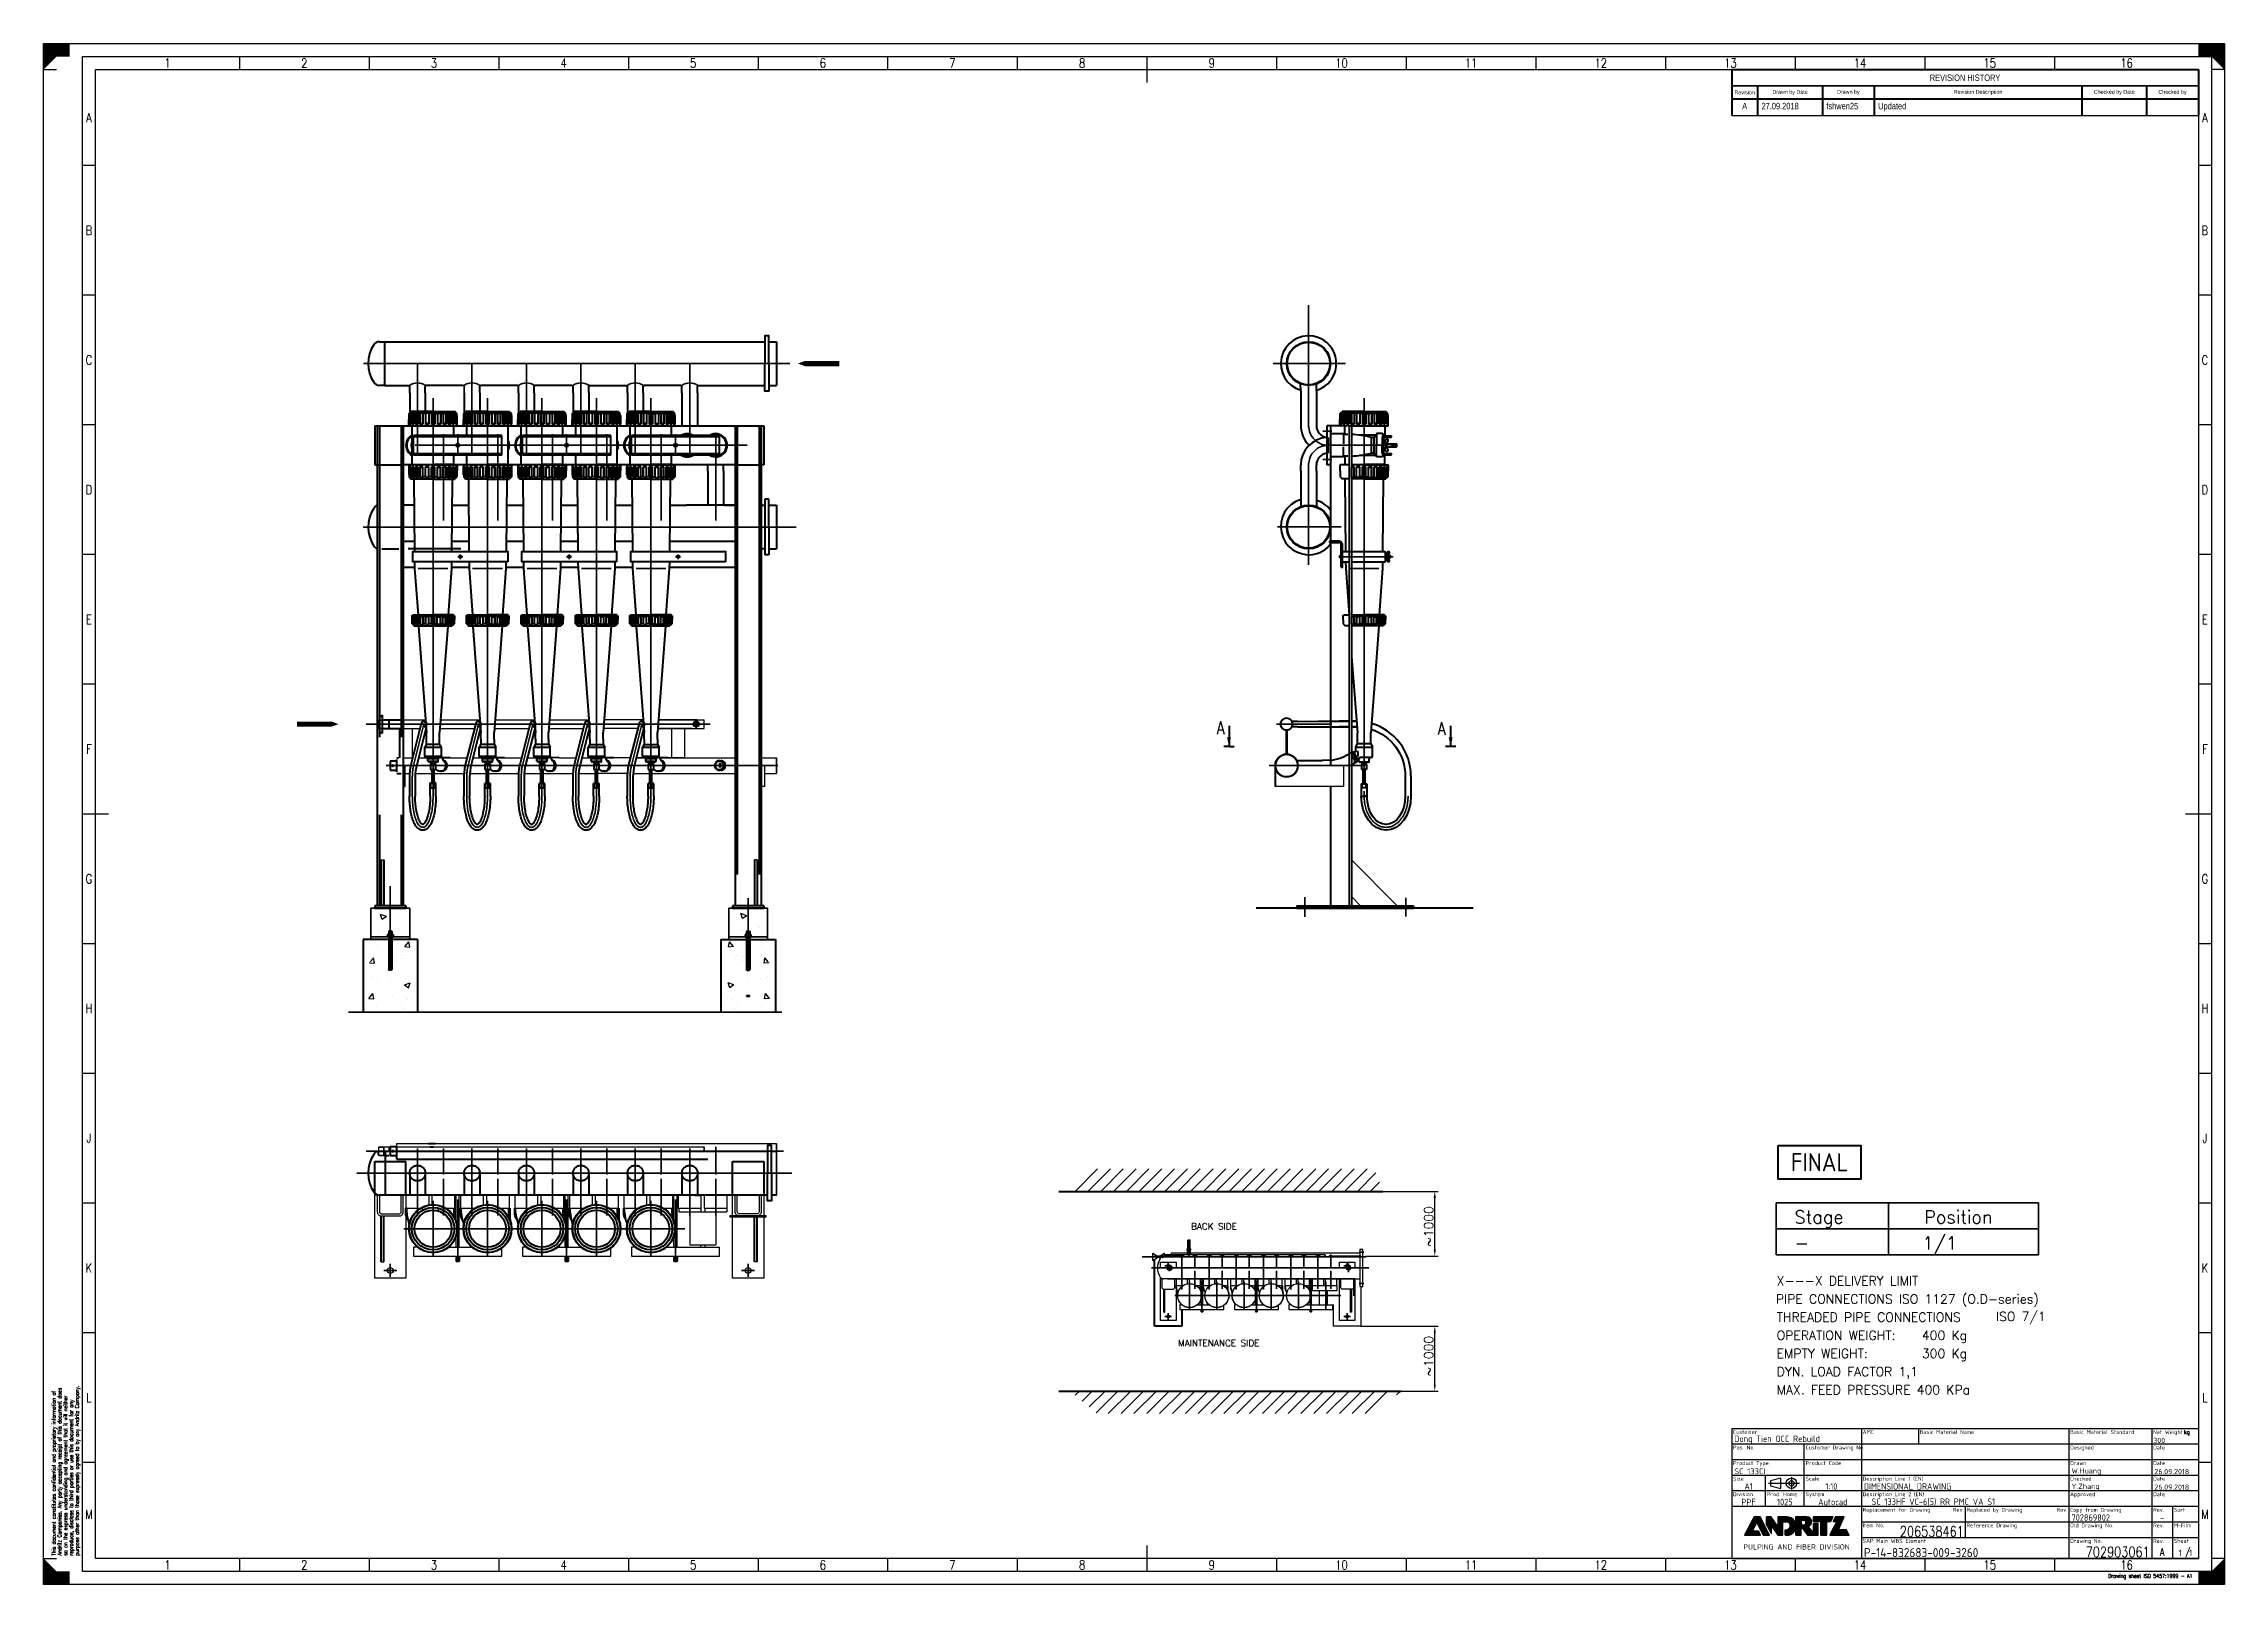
# Paper-space layout 'Layout1' of a CAD drawing. Header units: millimetres. Extents: x 0 to 841, y 0 to 594.
# The model-space entities are those that its viewports show. They can reach past a viewport. Long polylines and large blocks are cut down to what shows.
import ezdxf
from ezdxf.enums import TextEntityAlignment as Align

# ---------------------------------------------------------------- set-up
doc = ezdxf.new("R2010")
doc.units = ezdxf.units.MM
for name, pattern in [('ACAD_ISO02W100', [15, 12, -3]), ('ACAD_ISO08W100', [36, 24, -3, 6, -3]), ('DASHED', [0.75, 0.5, -0.25])]:
    doc.linetypes.add(name, pattern=pattern)
for name, color, linetype, lineweight in [('AES_BB', 240, 'Continuous', 25), ('AM_0', 7, 'Continuous', 50), ('AM_6', 2, 'Continuous', 35), ('M_EQUIP_D1', 3, 'Continuous', 35), ('M_EQUIP_E2', 4, 'Continuous', 25), ('M_EQUIP_E3', 3, 'Continuous', 35), ('M_EQUIP_E5', 2, 'ACAD_ISO02W100', 50), ('M_EQUIP_E7', 7, 'Continuous', 70), ('M_EQUIP_H_', 4, 'Continuous', 25), ('M_EQUIP_T1', 4, 'Continuous', 25), ('M_EQUIP_T15', 2, 'Continuous', 50), ('M_EQUIP_TA5', 2, 'Continuous', 50), ('M_TANKS_E3', 3, 'ACAD_ISO08W100', 35), ('M_TANKS_E7', 7, 'Continuous', 70), ('Visible Edges', 7, 'Continuous', 50), ('Visible Tangent Edges', 7, 'Continuous', 50)]:
    doc.layers.add(name, color=color, linetype=linetype, lineweight=lineweight)
for name, color, linetype in [('AES_BB_VIEW_MET', 3, 'Continuous'), ('AHG-DAS-50', 2, 'DASHED'), ('AHL-COM-50', 2, 'Continuous'), ('AHL-CON-70', 7, 'Continuous'), ('AHL-DAS-35', 3, 'DASHED'), ('AHL-ENG-50', 2, 'Continuous'), ('FRAME1', 3, 'Continuous'), ('FRAME3', 3, 'Continuous'), ('GEOM1', 7, 'Continuous')]:
    doc.layers.add(name, color=color, linetype=linetype)
doc.layers.add('AM_VIEWS', color=1, linetype='Continuous', lineweight=25, plot=False)
doc.layers.get('AM_VIEWS').off()
doc.styles.add('ISO Proportional', font='arialn.ttf')
doc.styles.add('ISOCP2', font='ISOCP2.shx')
doc.styles.add('S', font='SIMPLEX', dxfattribs={"width": 0.8})
doc.styles.add('Simplex', font='SIMPLEX.SHX')
doc.styles.get("Standard").update_dxf_attribs({"font": 'ISOCP.SHX'})
doc.dimstyles.new('nordic-1-35-0', dxfattribs={"dimscale": 10, "dimtxt": 3.5, "dimasz": 2.5, "dimexe": 1.25, "dimexo": 0, "dimgap": 0.6, "dimtad": 1, "dimdec": 0, "dimdsep": 46, "dimtxsty": 'Simplex', "dimcen": 2.5, "dimclrd": 3, "dimclre": 3, "dimclrt": 3, "dimadec": 1, "dimazin": 2, "dimtfac": 1, "dimtdec": 0, "dimtmove": 0, "dimatfit": 0, "dimfxl": 1, "dimtolj": 1, "dimtzin": 0, "dimarcsym": 0})

psp = doc.layouts.get("Layout1")

msp = doc.modelspace()

# ---------------------------------------------------------------- texts
at = {"layer": 'M_EQUIP_T1', "linetype": 'Continuous', "lineweight": 25, "style": 'Simplex'}
for s, p in [('BACK SIDE', (4434.28, 1582.13)), ('MAINTENANCE SIDE', (4384.28, 1132.13))]:
    msp.add_text(s, height=25, dxfattribs=at).set_placement(p)

# ---------------------------------------------------------------- blocks, each defined once
blk = doc.blocks.new('AES_BORDER_A1')
at = {"layer": 'FRAME1', "color": 3, "linetype": 'Continuous', "lineweight": -3}
for p, q in [((75.5, 589), (75.5, 584)), ((125.5, 589), (125.5, 584)), ((175.5, 589), (175.5, 584)), ((225.5, 589), (225.5, 584)), ((275.5, 589), (275.5, 584)), ((325.5, 589), (325.5, 584)), ((375.5, 589), (375.5, 584)), ((475.5, 589), (475.5, 584)), ((525.5, 589), (525.5, 584)), ((575.5, 589), (575.5, 584)), ((575.5, 589), (575.5, 584)), ((625.5, 589), (625.5, 584)), ((675.5, 589), (675.5, 584)), ((675.5, 589), (675.5, 584)), ((725.5, 589), (725.5, 584)), ((775.5, 589), (775.5, 584)), ((775.5, 589), (775.5, 584)), ((0, 584), (5, 584)), ((841, 584), (836, 584)), ((20, 547), (15, 547)), ((836, 547), (831, 547)), ((20, 497), (15, 497)), ((836, 497), (831, 497)), ((20, 447), (15, 447)), ((836, 447), (831, 447)), ((20, 397), (15, 397)), ((836, 397), (831, 397)), ((20, 347), (15, 347)), ((836, 347), (831, 347)), ((20, 247), (15, 247)), ((836, 247), (831, 247)), ((20, 197), (15, 197)), ((836, 197), (831, 197)), ((20, 147), (15, 147)), ((836, 147), (831, 147)), ((20, 97), (15, 97)), ((836, 97), (831, 97)), ((20, 47), (15, 47)), ((836, 47), (831, 47)), ((0, 10), (5, 10)), ((75.5, 10), (75.5, 5)), ((125.5, 10), (125.5, 5)), ((175.5, 10), (175.5, 5)), ((225.5, 10), (225.5, 5)), ((275.5, 10), (275.5, 5)), ((325.5, 10), (325.5, 5)), ((375.5, 10), (375.5, 5)), ((475.5, 10), (475.5, 5)), ((525.5, 10), (525.5, 5)), ((575.5, 10), (575.5, 5)), ((625.5, 10), (625.5, 5)), ((675.5, 10), (675.5, 5)), ((725.5, 10), (725.5, 5)), ((775.5, 10), (775.5, 5)), ((841, 10), (836, 10))]:
    blk.add_line(p, q, dxfattribs=at)
at = {"layer": 'FRAME1', "color": 7, "linetype": 'Continuous', "lineweight": -3}
for p, q in [((425.5, 589), (425.5, 579)), ((25, 297), (15, 297)), ((836, 297), (826, 297)), ((425.5, 15), (425.5, 5))]:
    blk.add_line(p, q, dxfattribs=at)
at = {"layer": 'FRAME1', "color": 3, "linetype": 'Continuous', "lineweight": -3}
blk.add_lwpolyline([(836, 5), (15, 5), (15, 589), (836, 589)], close=True, dxfattribs=at)
for points in [[(0, 584), (0, 594), (5, 584), (0, 584)], [(5, 589), (10, 589), (0, 584), (0, 594)], [(0, 594), (10, 594), (5, 589), (10, 589)], [(5, 584), (0, 584), (5, 589), (5, 584)], [(841, 594), (831, 594), (836, 589), (831, 589)], [(836, 589), (831, 589), (841, 584), (841, 594)], [(841, 584), (841, 594), (836, 584), (841, 584)], [(836, 584), (841, 584), (836, 589), (836, 584)], [(5, 5), (10, 5), (0, 10), (0, 0)], [(0, 10), (0, 0), (5, 10), (0, 10)], [(5, 10), (0, 10), (5, 5), (5, 10)], [(836, 5), (831, 5), (841, 10), (841, 0)], [(836, 10), (841, 10), (836, 5), (836, 10)], [(841, 10), (841, 0), (836, 10), (841, 10)], [(0, 0), (10, 0), (5, 5), (10, 5)], [(841, 0), (831, 0), (836, 5), (831, 5)]]:
    blk.add_solid(points, dxfattribs=at)
at = {"layer": 'FRAME3', "color": 3, "linetype": 'Continuous', "lineweight": -3}
blk.add_lwpolyline([(841, 0), (0, 0), (0, 594), (841, 594)], close=True, dxfattribs=at)
at = {"layer": 'FRAME3', "color": 7, "linetype": 'Continuous', "lineweight": -3}
blk.add_lwpolyline([(831, 10), (20, 10), (20, 584), (831, 584)], close=True, dxfattribs=at)
at = {"layer": 'FRAME1', "color": 3, "linetype": 'Continuous', "lineweight": -3, "style": 'S', "width": 0.8}
for s, p in [('1', (47.75, 586.5)), ('2', (100.5, 586.5)), ('3', (150.5, 586.5)), ('4', (200.5, 586.5)), ('5', (250.5, 586.5)), ('6', (300.5, 586.5)), ('7', (350.5, 586.5)), ('8', (400.5, 586.5)), ('9', (450.5, 586.5)), ('10', (500.5, 586.5)), ('11', (550.5, 586.5)), ('12', (600.5, 586.5)), ('13', (650.5, 586.5)), ('14', (700.5, 586.5)), ('15', (750.5, 586.5)), ('16', (803.25, 586.5)), ('A', (17.5, 565.46)), ('A', (833.5, 565.46)), ('B', (17.5, 522)), ('B', (833.5, 522)), ('C', (17.5, 472)), ('C', (833.5, 472)), ('D', (17.5, 422)), ('D', (833.5, 422)), ('E', (17.5, 372)), ('E', (833.5, 372)), ('F', (17.5, 322)), ('F', (833.5, 322)), ('G', (17.5, 272)), ('G', (833.5, 272)), ('H', (17.5, 222)), ('H', (833.5, 222)), ('J', (17.5, 172)), ('J', (833.5, 172)), ('K', (17.5, 122)), ('K', (833.5, 122)), ('L', (17.5, 72)), ('L', (833.5, 72)), ('M', (17.5, 27.02)), ('M', (833.5, 27.02)), ('1', (47.75, 7.5)), ('2', (100.5, 7.5)), ('3', (150.5, 7.5)), ('4', (200.5, 7.5)), ('5', (250.5, 7.5)), ('6', (300.5, 7.5)), ('7', (350.5, 7.5)), ('8', (400.5, 7.5)), ('9', (450.5, 7.5)), ('10', (500.5, 7.5)), ('11', (550.5, 7.5)), ('12', (600.5, 7.5)), ('13', (650.5, 7.5)), ('14', (700.5, 7.5)), ('15', (750.5, 7.5)), ('16', (803.25, 7.5))]:
    blk.add_text(s, height=3.5, dxfattribs=at).set_placement(p, align=Align.MIDDLE)
for s, p in [('This document constitutes confidential and proprietary information of', (4.64, 11.09)), ('Andritz Companies. Any party accepting receipt of this document does', (6.87, 11.09)), ('purpose other than those expressly agreed to by any Andritz Company.', (13.62, 11.09)), ('so on the express understanding and agreement that it will neither', (9.12, 11.09)), ('reproduce, disclose to third parties or use this document for any', (11.37, 11.09))]:
    blk.add_text(s, height=1.5, rotation=90, dxfattribs=at).set_placement(p)
blk.add_text('Drawing sheet ISO 5457:1999 - A1', height=1.5, dxfattribs=at).set_placement((796.23, 2.49))
blk = doc.blocks.new('PPF-KTK_AES_TITLE_EN_M_D1')
at = {"layer": 'AES_BB', "linetype": 'Continuous', "lineweight": -3}
h = blk.add_hatch(dxfattribs=at)
h.set_pattern_fill('ANSI37', color=5, scale=0.03, angle=45, style=0)
h.set_pattern_definition([(90, (-610.96054, 49.2662), (-0.09525, 2e-17), []), (180, (-610.96054, 49.2662), (-2e-17, -0.09525), [])])
h.paths.add_polyline_path([(-167.86, 9.01), (-165.37, 9.01), (-169.07, 16.01), (-171.34, 16.01), (-175.01, 9.01), (-168.85, 9.01), (-169.49, 10.57), (-171.96, 10.57), (-170.25, 13.85)])
h.paths.add_polyline_path([(-164.69, 12.56), (-162.18, 9), (-160.22, 9), (-160.22, 14.16), (-158.58, 14.16, -0.845298), (-159.12, 10.97), (-159.39, 10.97), (-159.39, 9), (-157.91, 9, 0.2944), (-155.33, 11.51), (-155.33, 9), (-153.2, 9), (-153.2, 12.3), (-150.71, 9), (-146.65, 9), (-146.65, 13.45), (-148.47, 13.45), (-148.47, 10.24), (-148.68, 10.24), (-150.66, 12.38, 0.905785), (-150.92, 16), (-155.39, 16), (-155.39, 13.54, 0.335448), (-158.58, 15.99), (-162.17, 15.99), (-162.17, 12.35), (-164.76, 16), (-166.63, 16), (-166.63, 13.13), (-164.69, 9.58)])
h.paths.add_polyline_path([(-153.21, 12.94), (-153.21, 14.71), (-151.95, 14.71, -0.631731), (-151.95, 12.94)], flags=16)
h.paths.add_polyline_path([(-145.63, 9.01), (-143.35, 9.01), (-143.35, 14.22), (-141.82, 14.22), (-140.93, 16.01), (-148.47, 16.01), (-148.47, 14.22), (-145.63, 14.22)])
h.paths.add_polyline_path([(-142.16, 9.01), (-134.7, 9.01), (-135.76, 11), (-138.81, 11), (-136.61, 16.01), (-139.93, 16.01), (-140.88, 14.22), (-139.48, 14.22)])
at = {"layer": 'AES_BB', "color": 3, "linetype": 'Continuous', "lineweight": -3}
for p, q in [((0, 44), (-180, 44)), ((-152, 20), (-152, 44)), ((-130, 50), (-130, 0)), ((-108, 50), (-108, 44)), ((-50, 50), (-50, 0)), ((-18, 50), (-18, 0)), ((0, 38), (-180, 38)), ((0, 32), (-180, 32)), ((0, 26), (-180, 26)), ((-167, 20), (-167, 32)), ((0, 20), (-180, 20)), ((-90, 20), (-90, 8)), ((-10, 20), (-10, 0)), ((0, 14), (-130, 14)), ((0, 8), (-130, 8))]:
    blk.add_line(p, q, dxfattribs=at)
at = {"layer": 'AES_BB', "color": 5, "linetype": 'Continuous', "lineweight": -3}
for p, q in [((-166.63, 16), (-166.63, 13.13)), ((-164.76, 16), (-166.63, 16)), ((-166.63, 13.13), (-164.69, 9.58)), ((-162.17, 12.35), (-164.76, 16)), ((-164.69, 9.58), (-164.69, 12.56)), ((-164.69, 12.56), (-162.18, 9)), ((-162.18, 9), (-160.22, 9)), ((-162.17, 15.99), (-162.17, 12.35)), ((-158.63, 15.99), (-162.17, 15.99)), ((-160.22, 9), (-160.22, 14.16)), ((-160.22, 14.16), (-158.58, 14.16)), ((-159.39, 10.97), (-159.39, 9.02)), ((-159.39, 10.97), (-159.12, 10.97)), ((-159.39, 9), (-157.91, 9)), ((-155.39, 16), (-155.39, 13.54)), ((-151.02, 16), (-155.39, 16)), ((-155.33, 11.51), (-155.33, 9)), ((-155.33, 9), (-153.2, 9)), ((-153.21, 14.71), (-153.21, 12.94)), ((-151.95, 14.71), (-153.21, 14.71)), ((-153.21, 12.94), (-151.95, 12.94)), ((-153.2, 12.3), (-150.71, 9)), ((-153.2, 9), (-153.2, 12.3)), ((-150.71, 9), (-146.65, 9)), ((-148.68, 10.24), (-150.66, 12.38)), ((-148.47, 10.24), (-148.68, 10.24)), ((-148.47, 16.01), (-148.47, 14.22)), ((-140.93, 16.01), (-148.47, 16.01)), ((-148.47, 14.22), (-145.63, 14.22)), ((-148.47, 13.45), (-148.47, 10.24)), ((-146.65, 13.45), (-148.47, 13.45)), ((-146.65, 9), (-146.65, 13.45)), ((-145.63, 14.22), (-145.63, 9.01)), ((-145.63, 9.01), (-143.35, 9.01)), ((-143.35, 9.01), (-143.35, 14.22)), ((-143.35, 14.22), (-141.82, 14.22)), ((-139.48, 14.22), (-142.16, 9.01)), ((-142.16, 9.01), (-134.7, 9.01)), ((-141.82, 14.22), (-140.93, 16.01)), ((-141.82, 14.22), (-140.93, 16.01)), ((-139.93, 16.01), (-140.88, 14.22)), ((-140.88, 14.22), (-139.48, 14.22)), ((-136.61, 16.01), (-139.93, 16.01)), ((-138.81, 11), (-136.61, 16.01)), ((-135.76, 11), (-138.81, 11)), ((-134.7, 9.01), (-135.76, 11))]:
    blk.add_line(p, q, dxfattribs=at)
at = {"layer": 'AES_BB', "color": 7, "linetype": 'Continuous', "lineweight": -3}
blk.add_lwpolyline([(0, 50), (-180, 50), (-180, 0), (0, 0)], dxfattribs=at)
at = {"layer": 'AES_BB', "color": 5, "linetype": 'Continuous', "lineweight": -3}
blk.add_lwpolyline([(-169.49, 10.57), (-171.96, 10.57), (-170.25, 13.85), (-167.86, 9.01), (-165.37, 9.01), (-169.07, 16.01), (-171.34, 16.01), (-175.01, 9.01), (-168.85, 9.01)], close=True, dxfattribs=at)
for centre, radius, start, end in [((-159.12, 12.61), 1.64, 270, 70.83114), ((-158.61, 12.66), 3.34, 15.40485, 90.41519), ((-158.56, 12.26), 3.32, 281.35006, 346.96777), ((-152.37, 13.83), 0.979, 295.42948, 64.55692), ((-150.97, 14.17), 1.82, 279.74646, 91.57428)]:
    blk.add_arc(centre, radius, start, end, dxfattribs=at)
at = {"layer": 'AES_BB_VIEW_MET', "color": 3, "linetype": 'ACAD_ISO08W100', "lineweight": -3, "ltscale": 0.5}
for p, q in [((-165.87, 28.96), (-153.82, 28.96)), ((-156.98, 31.36), (-156.98, 26.62))]:
    blk.add_line(p, q, dxfattribs=at)
at = {"layer": 'AES_BB_VIEW_MET', "color": 7, "linetype": 'Continuous', "lineweight": -3}
blk.add_lwpolyline([(-161.04, 30.96), (-165.04, 29.96), (-165.04, 27.96), (-161.04, 26.96)], close=True, dxfattribs=at)
for radius in [2, 1]:
    blk.add_circle((-156.98, 28.96), radius, dxfattribs=at)
at = {"layer": 'AES_BB', "color": 3, "linetype": 'Continuous', "lineweight": -3, "style": 'ISOCP2'}
for s, p in [('Customer', (-179.5, 49.5)), ('Pos. No.', (-179.5, 43.5)), ('Customer Drawing No.', (-151.5, 43.5)), ('AMC', (-129.5, 49.5)), ('Basic Material Name', (-107.5, 49.5)), ('Basic Material Standard', (-49.5, 49.5)), ('Designed', (-49.5, 43.5)), ('Net Weight', (-17.5, 49.5)), ('Date', (-17.5, 43.5)), ('Product Type', (-179.5, 37.5)), ('Product Code', (-151.5, 37.5)), ('Drawn', (-49.5, 37.5)), ('Date', (-17.5, 37.5)), ('Size', (-179.5, 31.5)), ('Division', (-179.5, 25.5)), ('Prod. Home', (-166.5, 25.5)), ('Scale', (-151.5, 31.5)), ('System', (-151.5, 25.5)), ('Description Line 1 (EN)', (-129.5, 31.5)), ('Description Line 2 (EN)', (-129.5, 25.5)), ('Approved', (-49.5, 25.5)), ('Checked', (-49.5, 31.5)), ('Date', (-17.5, 31.5)), ('Date', (-17.5, 25.5)), ('Replacement for Drawing', (-129.5, 19.5)), ('Replaced by Drawing', (-89.5, 19.5)), ('Copy from Drawing', (-49.5, 19.5)), ('Rev.', (-17.5, 19.5)), ('Sort', (-9.5, 19.5)), ('Item No.', (-129.5, 13.5)), ('Reference Drawing', (-89.5, 13.5)), ('Old Drawing No.', (-49.5, 13.5)), ('Rev.', (-17.5, 13.5)), ('M-Film', (-9.5, 13.5)), ('SAP Main WBS Element', (-129.5, 7.5)), ('Drawing No.', (-49.5, 7.5)), ('Rev.', (-17.5, 7.5)), ('Sheet', (-9.5, 7.5))]:
    blk.add_text(s, height=1.5, dxfattribs=at).set_placement(p, align=Align.TOP_LEFT)
for p in [(-90.5, 19.5), (-50.5, 19.5)]:
    blk.add_text('Rev.', height=1.5, dxfattribs=at).set_placement(p, align=Align.TOP_RIGHT)
at = {"layer": 'AES_BB', "color": 3, "linetype": 'Continuous', "lineweight": -3, "style": 'S', "width": 0.8}
blk.add_text('/', height=2.5, dxfattribs=at).set_placement((-5, 3.85), align=Align.TOP_LEFT)
at = {"layer": 'AES_BB', "color": 2, "linetype": 'Continuous', "lineweight": -3}
for s, insert, char_height, attachment_point, style in [('Dong Tien OCC Rebuild', (-179.03, 45.75), 2.5, 4, 'ISOCP2'), ('DIMENSIONAL DRAWING', (-129.02, 27.75), 2.5, 4, 'ISOCP2'), ('206538461', (-90.48, 8.38), 4, 9, 'S'), ('PULPING AND FIBER DIVISION', (-155, 3.43), 2, 8, 'ISOCP2'), ('\\PP-14-832683-009-3260', (-129, 0.5), 3.5, 7, 'ISOCP2'), ('702903061', (-18.79, 0.5), 4, 9, 'S'), ('A', (-14, 0.94), 3, 8, 'S')]:
    blk.add_mtext(s, dxfattribs=dict(at, insert=insert, char_height=char_height, attachment_point=attachment_point, style=style))
at = {"layer": 'AES_BB', "color": 3, "linetype": 'Continuous', "lineweight": -3, "style": 'ISOCP2'}
for s, insert, char_height, attachment_point in [('300', (-17.43, 45.5), 2, 4), ('SC 133CI', (-179, 33.6), 2.2, 4), ('W.Huang', (-48.96, 33.5), 2, 4), ('26.09.2018', (-16.99, 33.5), 2, 4), ('Y.Zhang', (-48.99, 27.5), 2, 4), ('26.09.2018', (-16.99, 27.5), 2, 4), ('PPF', (-173.5, 20.5), 2.5, 8), ('Autocad', (-141, 20.5), 2.5, 8), ('702869802', (-48.95, 15.75), 2.5, 4), ('-', (-14, 14.5), 2.5, 8), ('1', (-3, 2.1), 2.5, 5)]:
    blk.add_mtext(s, dxfattribs=dict(at, insert=insert, char_height=char_height, attachment_point=attachment_point))
at = {"layer": 'AES_BB', "color": 3, "linetype": 'Continuous', "lineweight": -3, "insert": (-5.59, 49.47), "char_height": 1.5, "width": 2.8139, "attachment_point": 1, "style": 'S'}
blk.add_mtext('{\\W1;kg}', dxfattribs=at)
at = {"layer": 'AES_BB', "linetype": 'Continuous', "lineweight": -3, "insert": (-159.5, 20.51), "char_height": 2.5, "attachment_point": 8, "style": 'ISOCP2'}
blk.add_mtext('1025', dxfattribs=at)
at = {"layer": 'AES_BB', "color": 2, "linetype": 'Continuous', "lineweight": -3, "insert": (-129, 21.75), "char_height": 2.5, "width": 77.8201, "attachment_point": 4, "style": 'ISOCP2'}
blk.add_mtext('  SC 133HF VC-6(5) RR PMC VA S1', dxfattribs=at)
at = {"layer": 'AES_BB', "color": 3, "linetype": 'Continuous', "lineweight": -3, "style": 'ISOCP2'}
for tag, p in [('AES_MD_SIZE', (-173.49, 26.5)), ('AES_MD_SCALE', (-141.55, 26.5)), ('AES_MD_SHEET_NUMBER', (-7, 0.85))]:
    blk.add_attdef(tag, text='', height=2.5, dxfattribs=at).set_placement(p, align=Align.CENTER)
blk = doc.blocks.new('4')
at = {"layer": 'AHG-DAS-50', "linetype": 'DASHED', "style": 'Simplex'}
for tag, p in [('A4', (11.1, 423.5)), ('A5', (8.1, 353.3)), ('A4', (856.6, 286.3)), ('A1', (571.1, 213.5)), ('A2', (571.1, 143.5)), ('A3', (11.1, 3.5))]:
    blk.add_attdef(tag, p, '', height=35, dxfattribs=at)
at = {"layer": 'M_EQUIP_T15', "linetype": 'Continuous', "style": 'Simplex'}
for s, p in [('THREADED PIPE CONNECTIONS', (11.1, 283.5)), ('OPERATION WEIGHT:', (11.1, 213.5)), ('EMPTY WEIGHT:', (11.1, 143.5)), ('DYN. LOAD FACTOR 1,1', (11.1, 73.5))]:
    blk.add_text(s, height=35, dxfattribs=at).set_placement(p)
blk = doc.blocks.new('Final')
at = {"layer": 'AM_0'}
blk.add_lwpolyline([(-15.9, 6.5), (15.9, 6.5), (15.9, -6.5), (-15.9, -6.5)], close=True, dxfattribs=at)
at = {"layer": 'AM_6', "color": 30, "lineweight": 70, "insert": (0, 0), "char_height": 7, "attachment_point": 5}
blk.add_mtext_dynamic_manual_height_columns('FINAL', width=21.7972, gutter_width=35, heights=[0], dxfattribs=at)
blk = doc.blocks.new('STAGEPOSA')
at = {"layer": 'AHL-COM-50', "linetype": 'Continuous', "lineweight": 35}
for p, q in [((4050, 1650), (5060.7, 1650)), ((4050, 1450), (4050, 1650)), ((4482.8, 1450), (4482.8, 1650)), ((5060.7, 1450), (5060.7, 1650)), ((4050, 1550), (5060.7, 1550)), ((4050, 1450), (5060.7, 1450))]:
    blk.add_line(p, q, dxfattribs=at)
at = {"layer": 'AHL-COM-50', "linetype": 'Continuous', "lineweight": 35, "style": 'Simplex'}
for tag, p in [('B', (4120, 1470)), ('C', (4620, 1470))]:
    blk.add_attdef(tag, p, '', height=50, dxfattribs=at)
at = {"layer": 'AHL-ENG-50', "linetype": 'Continuous', "lineweight": 35, "style": 'Simplex'}
for s, p in [('Stage', (4120, 1570)), ('Position', (4620, 1570))]:
    blk.add_text(s, height=50, dxfattribs=at).set_placement(p)
blk = doc.blocks.new('*T18')
at = {"layer": 'AES_BB', "lineweight": 50, "transparency": 16777216}
for p, q in [((0, 0), (180, 0)), ((0, 0), (0, -17.67)), ((180, 0), (180, -17.67))]:
    blk.add_line(p, q, dxfattribs=at)
at = {"layer": 'AES_BB', "lineweight": 35, "transparency": 16777216}
blk.add_line((0, -6.33), (180, -6.33), dxfattribs=at)
at = {"layer": 'AES_BB', "color": 0, "lineweight": -2, "transparency": 16777216}
for p, q in [((10, -6.33), (10, -17.67)), ((35, -6.33), (35, -17.67)), ((55, -6.33), (55, -17.67)), ((135, -6.33), (135, -17.67)), ((160, -6.33), (160, -17.67)), ((0, -11.33), (180, -11.33))]:
    blk.add_line(p, q, dxfattribs=at)
at = {"layer": 'AES_BB', "transparency": 16777216}
blk.add_line((0, -17.67), (180, -17.67), dxfattribs=at)
at = {"layer": 'AES_BB', "color": 0, "transparency": 16777216, "style": 'ISO Proportional'}
for s, insert, char_height, width, attachment_point in [('Revision', (5, -8.83), 1.5, 7, 5), ('Drawn by Date', (22.5, -8.83), 1.5, 22, 5), ('Drawn by', (45, -8.83), 1.5, 17, 5), ('REVISION HISTORY', (90, -3.17), 2.5, 177, 5), ('Revision Description', (95, -8.83), 1.5, 77, 5), ('Checked by Date', (147.5, -8.83), 1.5, 22, 5), ('Checked by', (170, -8.83), 1.5, 17, 5), ('A', (5, -12.83), 2.5, 7, 2), ('27.09.2018', (11.5, -12.83), 2.5, 22, 1), ('fshwen25', (36.5, -12.83), 2.5, 17, 1), ('Updated', (56.5, -12.83), 2.5, 77, 1)]:
    blk.add_mtext(s, dxfattribs=dict(at, insert=insert, char_height=char_height, width=width, attachment_point=attachment_point))
blk = doc.blocks.new('vaac_RevBlock')
blk.add_blockref('*T18', (-180, 0))
blk = doc.blocks.new('*D9')
at = {"layer": 'Defpoints', "color": 0, "linetype": 'Continuous', "transparency": 16777216}
for p in [(5174.3, 1729.6), (5374.3, 1729.6), (5108.8, 1479.6)]:
    blk.add_point(p, dxfattribs=at)
at = {"layer": 'M_EQUIP_D1', "color": 3, "linetype": 'Continuous', "lineweight": -2, "transparency": 16777216}
for p, q in [((5174.3, 1729.6), (5386.8, 1729.6)), ((5374.3, 1504.6), (5374.3, 1704.6)), ((5108.8, 1479.6), (5386.8, 1479.6))]:
    blk.add_line(p, q, dxfattribs=at)
at = {"layer": 'M_EQUIP_D1', "color": 3, "linetype": 'Continuous', "transparency": 16777216}
for points in [[(5370.1, 1704.6), (5378.4, 1704.6), (5374.3, 1729.6)], [(5370.1, 1504.6), (5378.4, 1504.6), (5374.3, 1479.6)]]:
    blk.add_solid(points, dxfattribs=at)
at = {"layer": 'M_EQUIP_D1', "color": 3, "linetype": 'Continuous', "lineweight": 35, "transparency": 16777216, "insert": (5350.8, 1594.6), "char_height": 35, "attachment_point": 5, "rotation": 90, "style": 'Simplex'}
blk.add_mtext('\\A1;~1000', dxfattribs=at)
blk = doc.blocks.new('*D10')
at = {"layer": 'Defpoints', "color": 0, "linetype": 'Continuous', "transparency": 16777216}
for p in [(5088.8, 1209.6), (5374.3, 1209.6), (5244.3, 959.6)]:
    blk.add_point(p, dxfattribs=at)
at = {"layer": 'M_EQUIP_D1', "color": 3, "linetype": 'Continuous', "lineweight": -2, "transparency": 16777216}
for p, q in [((5088.8, 1209.6), (5386.8, 1209.6)), ((5374.3, 984.6), (5374.3, 1184.6)), ((5244.3, 959.6), (5386.8, 959.6))]:
    blk.add_line(p, q, dxfattribs=at)
at = {"layer": 'M_EQUIP_D1', "color": 3, "linetype": 'Continuous', "transparency": 16777216}
for points in [[(5370.1, 1184.6), (5378.4, 1184.6), (5374.3, 1209.6)], [(5370.1, 984.6), (5378.4, 984.6), (5374.3, 959.6)]]:
    blk.add_solid(points, dxfattribs=at)
at = {"layer": 'M_EQUIP_D1', "color": 3, "linetype": 'Continuous', "lineweight": 35, "transparency": 16777216, "insert": (5350.8, 1094.6), "char_height": 35, "attachment_point": 5, "rotation": 90, "style": 'Simplex'}
blk.add_mtext('\\A1;~1000', dxfattribs=at)
blk = doc.blocks.new('cutarrow')
at = {"color": 0, "linetype": 'Continuous', "lineweight": 50}
blk.add_line((-8, 0), (0, 0), dxfattribs=at)
blk.add_solid([(-3.5, 0.75), (-3.5, -0.75), (0, 0)], dxfattribs=at)
at = {"color": 0, "linetype": 'Continuous', "lineweight": 50, "style": 'Simplex', "width": 0.8}
blk.add_attdef('A', (-8, 1), '', height=5, dxfattribs=at)

# ---------------------------------------------------------------- dimensions: what is measured, and where the dimension line sits
at = {"layer": 'M_EQUIP_D1', "linetype": 'Continuous', "lineweight": 35}
for base, p1, p2, picture, middle in [((5374.28, 1729.63), (5108.82, 1479.63), (5174.28, 1729.63), '*D9', (5374.28, 1594.63)), ((5374.28, 1209.63), (5244.28, 959.63), (5088.82, 1209.63), '*D10', (5374.28, 1094.63))]:
    dim = msp.add_linear_dim(base=base, p1=p1, p2=p2, angle=90, text='~<>', dimstyle='nordic-1-35-0', override={"dimlfac": 4}, dxfattribs=at)
    dim.commit()
    dim.dimension.update_dxf_attribs({"geometry": picture, "text_midpoint": middle, "dimtype": 160})

# ---------------------------------------------------------------- hatches: boundary and pattern name
at = {"layer": 'M_EQUIP_H_', "linetype": 'Continuous', "lineweight": 25}
h = msp.add_hatch(dxfattribs=at)
h.set_pattern_fill('ANSI31', color=256, scale=11.023622, style=0)
h.set_pattern_definition([(45, (-2825.723, -1667.873), (-24.74874, 24.74874), [])])
h.paths.add_polyline_path([(5140.62, 1816.38), (4072.08, 1816.38), (3968.03, 1729.63), (5174.28, 1729.63)])
h = msp.add_hatch(dxfattribs=at)
h.set_pattern_fill('ANSI31', color=256, scale=11.023622, style=0)
h.set_pattern_definition([(45, (-2825.723, -1167.873), (-24.74874, 24.74874), [])])
h.paths.add_polyline_path([(5244.28, 959.63), (3968.03, 959.63), (4072.08, 872.88), (5140.62, 872.88)])

# ---------------------------------------------------------------- linework, layer by layer
msp.add_line((5052.64, 3541.9), (5072.71, 3541.9))
at = {"linetype": 'Continuous'}
for p, q in [((5229.42, 2830.88), (5052.64, 3007.65)), ((5087.99, 2830.88), (5052.64, 2866.23))]:
    msp.add_line(p, q, dxfattribs=at)
msp.add_lwpolyline([(5052.64, 3519.9), (5074.47, 3519.9)])
at = {"lineweight": 35}
msp.add_lwpolyline([(2836.21, 1715.48), (2836.21, 1914.48)], dxfattribs=at)
for centre, radius in [((4802.64, 3530.9), 24.15), ((4802.64, 3530.9), 22.55), ((4802.64, 3370.89), 44.45), ((4802.64, 3370.89), 42.45)]:
    msp.add_circle(centre, radius, dxfattribs=at)
at = {"layer": 'AHL-CON-70', "linetype": 'Continuous'}
for p, q in [((1324.13, 4836.72), (1324.13, 5005.1)), ((1396.21, 3547.75), (1482.08, 3547.75)), ((1540.34, 3547.75), (1692.08, 3547.75)), ((1750.34, 3547.75), (1902.08, 3547.75)), ((1960.34, 3547.75), (2112.08, 3547.75)), ((2322.08, 3547.75), (2170.34, 3547.75)), ((2527.84, 3547.75), (2380.34, 3547.75)), ((2380.34, 3547.75), (2556.21, 3547.75)), ((2556.21, 3514.01), (2556.21, 3547.75)), ((1396.21, 3514.01), (1460.6, 3514.01)), ((1431.21, 3514.01), (1431.21, 3401.03)), ((1537.78, 3514.01), (1670.6, 3514.01)), ((1747.78, 3514.01), (1878.76, 3514.01)), ((1957.78, 3514.01), (2088.76, 3514.01)), ((2300.6, 3514.01), (2167.78, 3514.01)), ((2510.6, 3514.01), (2377.78, 3514.01)), ((2377.78, 3514.01), (2556.21, 3514.01)), ((2431.21, 3514.01), (2431.21, 3401.03)), ((2481.21, 3514.01), (2481.21, 3401.03)), ((4800.14, 3506.88), (4800.14, 3415.27)), ((4805.14, 3506.88), (4805.14, 3415.27)), ((1396.21, 3401.03), (1432.04, 3401.03)), ((1454.73, 3401.03), (1487.24, 3401.03)), ((1576.95, 3401.03), (1642.04, 3401.03)), ((1664.73, 3401.03), (1699.57, 3401.03)), ((1786.95, 3401.03), (1852.04, 3401.03)), ((1874.73, 3401.03), (1907.24, 3401.03)), ((1996.95, 3401.03), (2062.04, 3401.03)), ((2084.73, 3401.03), (2116.32, 3401.03)), ((2272.04, 3401.03), (2206.95, 3401.03)), ((2327.24, 3401.03), (2294.73, 3401.03)), ((2298.34, 3401.03), (2326.32, 3401.03)), ((2482.04, 3401.03), (2416.95, 3401.03)), ((2416.95, 3401.03), (2482.04, 3401.03)), ((2482.04, 3401.03), (2676.21, 3401.03)), ((2776.21, 3401.03), (2836.21, 3401.03)), ((4847.09, 3370.89), (5022.64, 3370.89)), ((4988.46, 3370.89), (4904.77, 3370.89)), ((5022.64, 3370.89), (5022.64, 3290.89)), ((5022.64, 3370.89), (5022.64, 3290.89)), ((1404.21, 3340.73), (1420.6, 3340.73)), ((1442.64, 3340.73), (1507.21, 3340.73)), ((1515.21, 3340.73), (1630.6, 3340.73)), ((1652.64, 3340.73), (1717.21, 3340.73)), ((1725.21, 3340.73), (1840.6, 3340.73)), ((1862.64, 3340.73), (1927.21, 3340.73)), ((1935.21, 3340.73), (2050.21, 3340.73)), ((2072.21, 3340.73), (2137.21, 3340.73)), ((2260.6, 3340.73), (2145.21, 3340.73)), ((2282.21, 3340.73), (2347.21, 3340.73)), ((2355.21, 3340.73), (2470.21, 3340.73)), ((2470.21, 3340.73), (2680.21, 3340.73)), ((2789.21, 3340.73), (2836.21, 3340.73)), ((4972.64, 3290.89), (4758.19, 3290.89)), ((5022.64, 3290.89), (4972.64, 3290.89)), ((1311.21, 3007.65), (1321.21, 3007.65)), ((2761.21, 3007.65), (2751.21, 3007.65)), ((1316.21, 1901.15), (1321.21, 1901.65)), ((1321.21, 1901.65), (1341.21, 1901.65)), ((1341.21, 1901.65), (1341.21, 1883.78)), ((1341.21, 1901.5), (1500.01, 1901.5)), ((1371.21, 1914.48), (1493.65, 1914.48)), ((1371.21, 1901.5), (1371.21, 1914.48)), ((1512.28, 1901.5), (2556.21, 1901.5)), ((1518.65, 1914.48), (2836.21, 1914.48)), ((2556.21, 1883.78), (2556.21, 1901.5)), ((2556.21, 1899.5), (2558.21, 1899.5)), ((2558.21, 1883.78), (2558.21, 1899.5)), ((1600.21, 1612.61), (1600.21, 1714.63)), ((1612.21, 1514.79), (1612.21, 1714.63)), ((2020.21, 1612.61), (2020.21, 1714.63)), ((2032.21, 1514.79), (2032.21, 1714.63)), ((2440.21, 1612.61), (2440.21, 1714.63)), ((2452.21, 1514.79), (2452.21, 1714.63)), ((2458.76, 1664.63), (2458.76, 1651)), ((2458.76, 1651), (2543.66, 1651)), ((2501.21, 1651), (2501.21, 1524)), ((2543.66, 1664.63), (2543.66, 1651)), ((2543.66, 1651), (2643.66, 1651)), ((2558.76, 1664.63), (2558.76, 1651)), ((2601.21, 1651), (2601.21, 1524)), ((2643.66, 1664.63), (2643.66, 1651)), ((1600.21, 1514.79), (1600.21, 1558.65)), ((2020.21, 1514.79), (2020.21, 1558.65)), ((2440.21, 1514.79), (2440.21, 1558.65)), ((2501.21, 1524), (2601.21, 1524)), ((1311.21, 1457.85), (1321.21, 1457.85)), ((2761.21, 1457.85), (2751.21, 1457.85))]:
    msp.add_line(p, q, dxfattribs=at)
at = {"layer": 'AHL-CON-70', "linetype": 'ACAD_ISO02W100', "lineweight": 50}
msp.add_line((1301.21, 1898.9), (1302.71, 1900.48), dxfattribs=at)
at = {"layer": 'AHL-CON-70'}
for p, q in [((1301.21, 1898.9), (1301.21, 1883.82)), ((1286.21, 1714.63), (1286.21, 1715.44)), ((2786.21, 1714.63), (1286.21, 1714.63)), ((1452.51, 1514.79), (1436.21, 1514.79)), ((1436.21, 1514.79), (1436.21, 1479.79)), ((1571.47, 1514.79), (1660.95, 1514.79)), ((1856.21, 1514.79), (1856.21, 1479.79)), ((1872.51, 1514.79), (1856.21, 1514.79)), ((1991.47, 1514.79), (2082.51, 1514.79)), ((1991.47, 1514.79), (2080.95, 1514.79)), ((2276.21, 1514.79), (2276.21, 1479.79)), ((2292.51, 1514.79), (2276.21, 1514.79)), ((2411.47, 1514.79), (2616.21, 1514.79)), ((2411.47, 1514.79), (2616.21, 1514.79)), ((2616.21, 1479.79), (2616.21, 1514.79)), ((1436.21, 1479.79), (1776.21, 1479.79)), ((1776.21, 1479.79), (1776.21, 1510.63)), ((1856.21, 1479.79), (2196.21, 1479.79)), ((2196.21, 1479.79), (2196.21, 1510.63)), ((2276.21, 1479.79), (2616.21, 1479.79))]:
    msp.add_line(p, q, dxfattribs=at)
at = {"layer": 'AHL-CON-70', "linetype": 'Continuous'}
for points in [[(1396.21, 3290.88), (1404.21, 3290.88), (1404.21, 3370.88), (1396.21, 3370.88)], [(2789.21, 3290.88), (2776.21, 3290.88), (2776.21, 3370.88), (2789.21, 3370.88)], [(2656.21, 1631.63), (2796.21, 1631.63), (2796.21, 1634.63), (2656.21, 1634.63)]]:
    msp.add_lwpolyline(points, close=True, dxfattribs=at)
at = {"layer": 'AHL-CON-70'}
for points in [[(1406.21, 1714.63), (1406.21, 1394.63), (1286.21, 1394.63), (1286.21, 1722.57)], [(2666.21, 1634.63), (2666.21, 1714.63)], [(2786.21, 1722.57), (2786.21, 1634.63)], [(2786.21, 1631.63), (2786.21, 1394.63), (2666.21, 1394.63), (2666.21, 1631.63)], [(5088.82, 1363.36), (5088.82, 1209.63), (4983.82, 1209.63), (4983.82, 1292.76)]]:
    msp.add_lwpolyline(points, dxfattribs=at)
for points in [[(1296.21, 1714.63), (1296.21, 1650.63, 0.4142136), (1312.21, 1634.63), (1380.21, 1634.63, 0.4142136), (1396.21, 1650.63), (1396.21, 1714.63)], [(1304.21, 1714.63), (1304.21, 1650.63, 0.4142136), (1312.21, 1642.63), (1380.21, 1642.63, 0.4142136), (1388.21, 1650.63), (1388.21, 1714.63)], [(2776.21, 1714.63), (2776.21, 1650.63, -0.4142136), (2760.21, 1634.63), (2692.21, 1634.63, -0.4142136), (2676.21, 1650.63), (2676.21, 1714.63)], [(2768.21, 1714.63), (2768.21, 1650.63, -0.4142136), (2760.21, 1642.63), (2692.21, 1642.63, -0.4142136), (2684.21, 1650.63), (2684.21, 1714.63)]]:
    msp.add_lwpolyline(points, format="xyb", dxfattribs=at)
at = {"layer": 'AHL-CON-70', "linetype": 'Continuous'}
for points in [[(1495.66, 1677.32), (1495.66, 1714.63), (1406.76, 1714.63), (1406.76, 1664.63), (1462.14, 1664.63)], [(1560.28, 1664.63), (1595.66, 1664.63), (1595.66, 1714.63), (1506.76, 1714.63), (1506.76, 1678.52)], [(1705.66, 1677.32), (1705.66, 1714.63), (1616.76, 1714.63), (1616.76, 1664.63), (1672.14, 1664.63)], [(1770.28, 1664.63), (1805.66, 1664.63), (1805.66, 1714.63), (1716.76, 1714.63), (1716.76, 1678.52)], [(1915.66, 1677.32), (1915.66, 1714.63), (1826.76, 1714.63), (1826.76, 1664.63), (1882.14, 1664.63)], [(1980.28, 1664.63), (2015.66, 1664.63), (2015.66, 1714.63), (1926.76, 1714.63), (1926.76, 1678.52)], [(2125.66, 1677.32), (2125.66, 1714.63), (2036.76, 1714.63), (2036.76, 1664.63), (2092.14, 1664.63)], [(2190.28, 1664.63), (2225.66, 1664.63), (2225.66, 1714.63), (2136.76, 1714.63), (2136.76, 1678.52)], [(2335.66, 1677.32), (2335.66, 1714.63), (2246.76, 1714.63), (2246.76, 1664.63), (2302.14, 1664.63)], [(2400.28, 1664.63), (2435.66, 1664.63), (2435.66, 1714.63), (2346.76, 1714.63), (2346.76, 1678.52)], [(2545.66, 1664.63), (2545.66, 1714.63), (2456.76, 1714.63), (2456.76, 1664.63), (2545.66, 1664.63)], [(2556.76, 1664.63), (2645.66, 1664.63), (2645.66, 1714.63), (2556.76, 1714.63), (2556.76, 1664.63)]]:
    msp.add_lwpolyline(points, dxfattribs=at)
at = {"layer": 'AHL-CON-70', "color": 2, "linetype": 'ACAD_ISO02W100', "lineweight": 50}
msp.add_circle((1356.15, 1884.33), 3, dxfattribs=at)
at = {"layer": 'AHL-CON-70'}
for centre in [(1346.21, 1424.63), (2726.21, 1424.63)]:
    msp.add_circle(centre, 11.5, dxfattribs=at)
at = {"layer": 'AHL-DAS-35', "color": 3, "linetype": 'DASHED'}
for p in [(5018.7, 4136.41), (1468.96, 1662.63), (1485.46, 1662.63), (1516.37, 1655.12), (1530.41, 1657.28), (1530.41, 1657.28), (1541.49, 1648.39), (1961.49, 1648.39), (2171.49, 1648.39)]:
    msp.add_point(p, dxfattribs=at)
at = {"layer": 'AM_0'}
for p, q in [((4857.14, 4818.35), (4857.01, 4842.53)), ((4918.14, 4818.35), (4918.04, 4842.44)), ((4972.64, 4530.91), (4972.64, 4225.92)), ((4857.49, 4393.57), (4857.49, 4379.91)), ((4857.49, 4379.91), (4857.49, 4369.47)), ((4917.79, 4393.57), (4917.79, 4379.91)), ((4917.79, 4379.91), (4917.79, 4369.47)), ((2676.21, 4320.88), (2676.21, 4150.88)), ((2776.21, 4320.88), (2776.21, 4150.88))]:
    msp.add_line(p, q, dxfattribs=at)
for centre, radius, start, end in [((4887.64, 4920.91), 107, 80.858193, 253.438358), ((4887.64, 4920.91), 107, 15.121103, 80.858193), ((4887.64, 4920.91), 107, 286.561642, 340.428822), ((4887.64, 4920.91), 107, 340.428822, 15.121103), ((4888.61, 4292.63), 108.56, 106.661697, 278.452914), ((4887.64, 4290.91), 107, 37.402084, 73.633787), ((4887.64, 4290.91), 107, 279.105547, 322.597916)]:
    msp.add_arc(centre, radius, start, end, dxfattribs=at)
at = {"layer": 'Defpoints', "color": 0, "linetype": 'ByBlock'}
for p in [(1405.37, 4713.91), (1437.21, 4726.91), (1595.21, 4735.88), (1647.21, 4726.91), (1805.21, 4735.88), (1857.21, 4726.91), (2015.21, 4735.88), (2067.21, 4726.91), (2225.21, 4735.88), (2277.21, 4726.91), (2435.21, 4735.88), (5017.64, 4735.91), (5175.64, 4726.94), (4987.49, 4605.91), (1425.56, 3530.88), (2055.56, 3530.88), (2055.56, 3530.88), (2055.56, 3530.88), (2475.56, 3530.88), (4842.64, 2820.88), (4842.64, 2820.88), (1493.14, 1518.2), (1493.14, 1518.2), (1511.21, 1585.63), (1511.21, 1585.63), (1703.14, 1518.2), (1703.14, 1518.2), (1721.21, 1585.63), (1721.21, 1585.63), (1913.14, 1518.2), (1913.14, 1518.2), (1931.21, 1585.63), (1931.21, 1585.63), (2123.14, 1518.2), (2123.14, 1518.2), (2141.21, 1585.63), (2141.21, 1585.63), (2333.14, 1518.2), (2333.14, 1518.2), (2351.21, 1585.63), (2351.21, 1585.63), (2543.14, 1518.2), (2543.14, 1518.2), (2543.14, 1518.2), (2543.14, 1518.2)]:
    msp.add_point(p, dxfattribs=at)
at = {"layer": 'GEOM1', "color": 7, "linetype": 'Continuous'}
for p, q in [((2543, 1524), (2543, 1514.79)), ((2559.42, 1524), (2559.42, 1514.79))]:
    msp.add_line(p, q, dxfattribs=at)
at = {"layer": 'M_EQUIP_E2', "linetype": 'Continuous', "lineweight": 25}
for p, q in [((4422.29, 1509.69), (4422.29, 1540.88)), ((4423.54, 1542.13), (4429.04, 1542.13)), ((4430.29, 1509.69), (4430.29, 1540.88)), ((4286.82, 1463.28), (4286.82, 1490.98)), ((4286.82, 1490.98), (4316.32, 1472.62)), ((4286.82, 1463.28), (4309.07, 1477.13)), ((4309.07, 1477.13), (4331.32, 1490.98)), ((4323.34, 1476.7), (5068.82, 1476.7)), ((4323.82, 1484.26), (4324.57, 1485.05)), ((4323.82, 1484.26), (4323.82, 1471.98)), ((4331.32, 1476.47), (4331.32, 1490.98)), ((4331.32, 1485.39), (4333.82, 1485.64)), ((4331.32, 1484.64), (4333.87, 1484.89)), ((4333.82, 1485.64), (4343.82, 1485.64)), ((4343.82, 1485.64), (4343.82, 1476.7)), ((4343.82, 1485.56), (4423.22, 1485.56)), ((4358.82, 1492.05), (4420.04, 1492.05)), ((4358.82, 1485.56), (4358.82, 1492.05)), ((4391.32, 1480.47), (4391.32, 1476.7)), ((4398.82, 1481.25), (4392.1, 1481.25)), ((4392.1, 1478.53), (4405.55, 1478.53)), ((4398.82, 1481.25), (4405.55, 1481.25)), ((4401.46, 1477.13), (4401.93, 1476.19)), ((4401.46, 1477.13), (4401.46, 1474.46)), ((4401.93, 1476.19), (4401.93, 1474.46)), ((4406.32, 1480.47), (4406.32, 1476.7)), ((4420.04, 1490.28), (4420.04, 1505.53)), ((4429.36, 1485.56), (4951.32, 1485.56)), ((4432.54, 1490.28), (4432.54, 1505.53)), ((4432.54, 1492.05), (5085.32, 1492.05)), ((4441.32, 1480.47), (4441.32, 1476.7)), ((4448.82, 1481.25), (4442.1, 1481.25)), ((4442.1, 1478.53), (4455.55, 1478.53)), ((4448.82, 1481.25), (4455.55, 1481.25)), ((4451.46, 1477.13), (4451.46, 1474.46)), ((4451.46, 1477.13), (4451.93, 1476.19)), ((4451.93, 1476.19), (4451.93, 1474.46)), ((4456.32, 1480.47), (4456.32, 1476.7)), ((4496.32, 1480.47), (4496.32, 1476.7)), ((4503.82, 1481.25), (4497.1, 1481.25)), ((4497.1, 1478.53), (4510.55, 1478.53)), ((4503.82, 1481.25), (4510.55, 1481.25)), ((4506.46, 1477.13), (4506.46, 1474.46)), ((4506.46, 1477.13), (4506.93, 1476.19)), ((4506.93, 1476.19), (4506.93, 1474.46)), ((4511.32, 1480.47), (4511.32, 1476.7)), ((4546.32, 1480.47), (4546.32, 1476.7)), ((4553.82, 1481.25), (4547.1, 1481.25)), ((4547.1, 1478.53), (4560.55, 1478.53)), ((4553.82, 1481.25), (4560.55, 1481.25)), ((4556.46, 1477.13), (4556.93, 1476.19)), ((4556.46, 1477.13), (4556.46, 1474.46)), ((4556.93, 1476.19), (4556.93, 1474.46)), ((4561.32, 1480.47), (4561.32, 1476.7)), ((4601.32, 1480.47), (4601.32, 1476.7)), ((4608.82, 1481.25), (4602.1, 1481.25)), ((4602.1, 1478.53), (4615.55, 1478.53)), ((4608.82, 1481.25), (4615.55, 1481.25)), ((4611.46, 1477.13), (4611.46, 1474.46)), ((4611.46, 1477.13), (4611.93, 1476.19)), ((4611.93, 1476.19), (4611.93, 1474.46)), ((4616.32, 1480.47), (4616.32, 1476.7)), ((4651.32, 1480.47), (4651.32, 1476.7)), ((4658.82, 1481.25), (4652.1, 1481.25)), ((4652.1, 1478.53), (4665.55, 1478.53)), ((4658.82, 1481.25), (4665.55, 1481.25)), ((4661.46, 1477.13), (4661.93, 1476.19)), ((4661.46, 1477.13), (4661.46, 1474.46)), ((4661.93, 1476.19), (4661.93, 1474.46)), ((4666.32, 1480.47), (4666.32, 1476.7)), ((4706.32, 1480.47), (4706.32, 1476.7)), ((4713.82, 1481.25), (4707.1, 1481.25)), ((4707.1, 1478.53), (4720.55, 1478.53)), ((4713.82, 1481.25), (4720.55, 1481.25)), ((4716.46, 1477.13), (4716.46, 1474.46)), ((4716.46, 1477.13), (4716.93, 1476.19)), ((4716.93, 1476.19), (4716.93, 1474.46)), ((4721.32, 1480.47), (4721.32, 1476.7)), ((4756.32, 1480.47), (4756.32, 1476.7)), ((4763.82, 1481.25), (4757.1, 1481.25)), ((4757.1, 1478.53), (4770.55, 1478.53)), ((4763.82, 1481.25), (4770.55, 1481.25)), ((4766.46, 1477.13), (4766.93, 1476.19)), ((4766.46, 1477.13), (4766.46, 1474.46)), ((4766.93, 1476.19), (4766.93, 1474.46)), ((4771.32, 1480.47), (4771.32, 1476.7)), ((4811.32, 1480.47), (4811.32, 1476.7)), ((4818.82, 1481.25), (4812.1, 1481.25)), ((4812.1, 1478.53), (4825.55, 1478.53)), ((4818.82, 1481.25), (4825.55, 1481.25)), ((4821.46, 1477.13), (4821.46, 1474.46)), ((4821.46, 1477.13), (4821.93, 1476.19)), ((4821.93, 1476.19), (4821.93, 1474.46)), ((4826.32, 1480.47), (4826.32, 1476.7)), ((4861.32, 1480.47), (4861.32, 1476.7)), ((4868.82, 1481.25), (4862.1, 1481.25)), ((4862.1, 1478.53), (4875.55, 1478.53)), ((4868.82, 1481.25), (4875.55, 1481.25)), ((4871.46, 1477.13), (4871.93, 1476.19)), ((4871.46, 1477.13), (4871.46, 1474.46)), ((4871.93, 1476.19), (4871.93, 1474.46)), ((4876.32, 1480.47), (4876.32, 1476.7)), ((4916.32, 1480.47), (4916.32, 1476.7)), ((4923.82, 1481.25), (4917.1, 1481.25)), ((4917.1, 1478.53), (4930.55, 1478.53)), ((4923.82, 1481.25), (4930.55, 1481.25)), ((4926.46, 1477.13), (4926.46, 1474.46)), ((4926.46, 1477.13), (4926.93, 1476.19)), ((4926.93, 1476.19), (4926.93, 1474.46)), ((4931.32, 1480.47), (4931.32, 1476.7)), ((4946.3, 1476.72), (4933.8, 1476.72)), ((4951.32, 1476.7), (4951.32, 1485.56)), ((4951.32, 1484.56), (4952.32, 1484.56)), ((4952.32, 1476.7), (4952.32, 1484.56)), ((4966.32, 1480.47), (4966.32, 1476.7)), ((4973.82, 1481.25), (4967.1, 1481.25)), ((4967.1, 1478.53), (4980.55, 1478.53)), ((4973.82, 1481.25), (4980.55, 1481.25)), ((4981.32, 1480.47), (4981.32, 1476.7)), ((5038.77, 1434.63), (5076.52, 1434.63)), ((5076.32, 1476.7), (5085.32, 1476.7)), ((4343.84, 1392.53), (4326.29, 1392.53)), ((4328.82, 1263.74), (4328.82, 1352.13)), ((4333.82, 1263.74), (4333.82, 1352.13)), ((4343.84, 1392.55), (5085.32, 1392.55)), ((4375.95, 1367.13), (4375.95, 1355.13)), ((4377.95, 1367.13), (4375.95, 1367.13)), ((4377.95, 1359.14), (4377.95, 1367.13)), ((4469.69, 1357.45), (4469.32, 1350.48)), ((4469.7, 1357.45), (4469.7, 1367.13)), ((4469.7, 1367.13), (4471.7, 1367.13)), ((4471.7, 1367.13), (4471.7, 1345.63)), ((4473.32, 1292.21), (4473.32, 1392.13)), ((4479.32, 1292.21), (4479.32, 1392.13)), ((4482.95, 1367.13), (4480.95, 1367.13)), ((4480.95, 1367.13), (4480.95, 1355.13)), ((4482.95, 1359.14), (4482.95, 1367.13)), ((4574.69, 1357.45), (4574.32, 1350.48)), ((4574.7, 1367.13), (4576.7, 1367.13)), ((4574.7, 1357.45), (4574.7, 1367.13)), ((4576.7, 1367.13), (4576.7, 1345.63)), ((4585.95, 1367.13), (4585.95, 1355.13)), ((4587.95, 1367.13), (4585.95, 1367.13)), ((4587.95, 1359.14), (4587.95, 1367.13)), ((4679.69, 1357.45), (4679.32, 1350.48)), ((4679.7, 1357.45), (4679.7, 1367.13)), ((4679.7, 1367.13), (4681.7, 1367.13)), ((4681.7, 1367.13), (4681.7, 1345.63)), ((4683.32, 1292.21), (4683.32, 1392.13)), ((4689.32, 1292.21), (4689.32, 1392.13)), ((4690.95, 1367.13), (4690.95, 1355.13)), ((4692.95, 1367.13), (4690.95, 1367.13)), ((4692.95, 1359.14), (4692.95, 1367.13)), ((4784.69, 1357.45), (4784.32, 1350.48)), ((4784.7, 1357.45), (4784.7, 1367.13)), ((4784.7, 1367.13), (4786.7, 1367.13)), ((4786.7, 1367.13), (4786.7, 1345.63)), ((4795.95, 1367.13), (4795.95, 1355.13)), ((4797.95, 1367.13), (4795.95, 1367.13)), ((4797.95, 1359.14), (4797.95, 1367.13)), ((4889.69, 1357.45), (4889.32, 1350.48)), ((4889.7, 1357.45), (4889.7, 1367.13)), ((4889.7, 1367.13), (4891.7, 1367.13)), ((4891.7, 1367.13), (4891.7, 1345.63)), ((4893.32, 1292.21), (4893.32, 1392.13)), ((4899.32, 1292.21), (4899.32, 1392.13)), ((4900.95, 1367.13), (4900.95, 1345.63)), ((4902.95, 1367.13), (4900.95, 1367.13)), ((4996.7, 1345.63), (4900.95, 1345.63)), ((4930.14, 1292.21), (4930.14, 1345.63)), ((4933.8, 1392.53), (4943.8, 1392.53)), ((4960.14, 1292.21), (4960.14, 1345.63)), ((4994.7, 1367.13), (4996.7, 1367.13)), ((4996.7, 1367.13), (4996.7, 1345.63)), ((5048.82, 1263.74), (5048.82, 1350.63)), ((5053.82, 1263.74), (5053.82, 1350.63)), ((5061.32, 1392.13), (5061.32, 1326.55)), ((4328.82, 1263.74), (4333.82, 1263.74)), ((4382.3, 1338.25), (4382.38, 1336.18)), ((4399.47, 1292.21), (4391.32, 1292.21)), ((4391.32, 1292.21), (4391.32, 1274.71)), ((4391.32, 1274.71), (4561.32, 1274.71)), ((4458.95, 1292.21), (4503.69, 1292.21)), ((4473.32, 1274.71), (4473.32, 1265.13)), ((4473.32, 1265.13), (4473.82, 1264.63)), ((4473.32, 1265.13), (4479.32, 1265.13)), ((4473.32, 1265.13), (4473.82, 1264.63)), ((4473.82, 1264.63), (4473.82, 1274.71)), ((4478.82, 1264.63), (4473.82, 1264.63)), ((4478.82, 1264.63), (4473.82, 1264.63)), ((4478.82, 1264.63), (4478.82, 1274.71)), ((4479.32, 1265.13), (4478.82, 1264.63)), ((4478.82, 1264.63), (4479.32, 1265.13)), ((4479.32, 1274.71), (4479.32, 1265.13)), ((4487.3, 1338.25), (4487.38, 1336.18)), ((4561.32, 1274.71), (4561.32, 1290.13)), ((4592.3, 1338.25), (4592.38, 1336.18)), ((4601.32, 1292.21), (4601.32, 1274.71)), ((4609.47, 1292.21), (4601.32, 1292.21)), ((4601.32, 1274.71), (4771.32, 1274.71)), ((4668.95, 1292.21), (4714.47, 1292.21)), ((4668.95, 1292.21), (4713.69, 1292.21)), ((4683.32, 1274.71), (4683.32, 1265.13)), ((4683.32, 1265.13), (4683.82, 1264.63)), ((4683.32, 1265.13), (4689.32, 1265.13)), ((4683.32, 1265.13), (4683.82, 1264.63)), ((4683.82, 1264.63), (4683.82, 1274.71)), ((4688.82, 1264.63), (4683.82, 1264.63)), ((4688.82, 1264.63), (4683.82, 1264.63)), ((4688.82, 1264.63), (4688.82, 1274.71)), ((4688.82, 1264.63), (4689.32, 1265.13)), ((4689.32, 1265.13), (4688.82, 1264.63)), ((4689.32, 1274.71), (4689.32, 1265.13)), ((4697.3, 1338.25), (4697.38, 1336.18)), ((4771.32, 1274.71), (4771.32, 1290.13)), ((4802.3, 1338.25), (4802.38, 1336.18)), ((4811.32, 1292.21), (4811.32, 1274.71)), ((4819.47, 1292.21), (4811.32, 1292.21)), ((4811.32, 1274.71), (4981.32, 1274.71)), ((4878.95, 1292.21), (4924.47, 1292.21)), ((4878.95, 1292.21), (4981.32, 1292.21)), ((4893.32, 1274.71), (4893.32, 1265.13)), ((4893.32, 1265.13), (4893.82, 1264.63)), ((4893.32, 1265.13), (4899.32, 1265.13)), ((4893.32, 1265.13), (4893.82, 1264.63)), ((4893.82, 1264.63), (4893.82, 1274.71)), ((4898.82, 1264.63), (4893.82, 1264.63)), ((4898.82, 1264.63), (4893.82, 1264.63)), ((4897.14, 1327.63), (4906.42, 1327.63)), ((4898.82, 1264.63), (4898.82, 1274.71)), ((4898.82, 1264.63), (4899.32, 1265.13)), ((4899.32, 1265.13), (4898.82, 1264.63)), ((4899.32, 1274.71), (4899.32, 1265.13)), ((4981.32, 1274.71), (4981.32, 1292.21)), ((5053.82, 1263.74), (5048.82, 1263.74))]:
    msp.add_line(p, q, dxfattribs=at)
for points in [[(4316.32, 1432.13), (4316.32, 1457.13), (4376.32, 1457.13), (4376.32, 1432.13)], [(5006.32, 1432.13), (5006.32, 1457.13), (5066.32, 1457.13), (5066.32, 1432.13)], [(4376.32, 1392.13), (4376.32, 1232.13), (4316.32, 1232.13), (4316.32, 1397.21)], [(5066.32, 1392.55), (5066.32, 1392.13), (4316.32, 1392.13), (4316.32, 1392.53)], [(4421.05, 1373.47), (4421.05, 1392.13), (4376.6, 1392.13), (4376.6, 1367.13), (4404.29, 1367.13)], [(4453.36, 1367.13), (4471.05, 1367.13), (4471.05, 1392.13), (4426.6, 1392.13), (4426.6, 1374.07)], [(4526.05, 1373.47), (4526.05, 1392.13), (4481.6, 1392.13), (4481.6, 1367.13), (4509.29, 1367.13)], [(4558.36, 1367.13), (4576.05, 1367.13), (4576.05, 1392.13), (4531.6, 1392.13), (4531.6, 1374.07)], [(4631.05, 1373.47), (4631.05, 1392.13), (4586.6, 1392.13), (4586.6, 1367.13), (4614.29, 1367.13)], [(4663.36, 1367.13), (4681.05, 1367.13), (4681.05, 1392.13), (4636.6, 1392.13), (4636.6, 1374.07)], [(4736.05, 1373.47), (4736.05, 1392.13), (4691.6, 1392.13), (4691.6, 1367.13), (4719.29, 1367.13)], [(4768.36, 1367.13), (4786.05, 1367.13), (4786.05, 1392.13), (4741.6, 1392.13), (4741.6, 1374.07)], [(4841.05, 1373.47), (4841.05, 1392.13), (4796.6, 1392.13), (4796.6, 1367.13), (4824.29, 1367.13)], [(4873.36, 1367.13), (4891.05, 1367.13), (4891.05, 1392.13), (4846.6, 1392.13), (4846.6, 1374.07)], [(4946.05, 1367.13), (4946.05, 1392.13), (4901.6, 1392.13), (4901.6, 1367.13), (4953.82, 1367.13)], [(4953.82, 1367.13), (4996.05, 1367.13), (4996.05, 1392.13), (4951.6, 1392.13), (4951.6, 1367.13)], [(5066.32, 1392.55), (5066.32, 1232.13), (5006.32, 1232.13), (5006.32, 1392.13)]]:
    msp.add_lwpolyline(points, dxfattribs=at)
msp.add_lwpolyline([(5085.32, 1363.36), (5096.32, 1363.36), (5096.32, 1505.86), (5085.32, 1505.86)], close=True, dxfattribs=at)
for points in [[(4321.32, 1392.13), (4321.32, 1360.13, 0.4142136), (4329.32, 1352.13), (4363.32, 1352.13, 0.4142136), (4371.32, 1360.13), (4371.32, 1392.13)], [(5061.32, 1392.13), (5061.32, 1360.13, -0.4142136), (5053.32, 1352.13), (5019.32, 1352.13, -0.4142136), (5011.32, 1360.13), (5011.32, 1392.13)]]:
    msp.add_lwpolyline(points, format="xyb", dxfattribs=at)
for centre, radius in [((4346.32, 1442.13), 5.75), ((4351.29, 1434.63), 10), ((4351.29, 1434.63), 5.33), ((5036.32, 1442.13), 5.75), ((5041.32, 1434.63), 8.5), ((5041.32, 1434.63), 7), ((4428.82, 1327.63), 46.5), ((4428.82, 1327.63), 46), ((4533.82, 1327.63), 46.5), ((4533.82, 1327.63), 46), ((4638.82, 1327.63), 46.5), ((4638.82, 1327.63), 46), ((4743.82, 1327.63), 46.5), ((4743.82, 1327.63), 46), ((4848.82, 1327.63), 46.5), ((4848.82, 1327.63), 46), ((4346.32, 1247.13), 5.75), ((5036.32, 1247.13), 5.75)]:
    msp.add_circle(centre, radius, dxfattribs=at)
for centre, radius, start, end in [((4423.54, 1540.88), 1.25, 90, 180), ((4429.04, 1540.88), 1.25, 0, 90), ((4372.18, 1434.63), 67.32, 147.590072, 212.409928), ((4323.97, 1467.54), 9.18, 91.100171, 159.835034), ((4392.1, 1480.47), 0.777, 90, 180), ((4392.1, 1479.31), 0.777, 180, 270), ((4405.55, 1480.47), 0.777, 0, 90), ((4405.55, 1479.31), 0.777, 270, 0), ((4442.1, 1480.47), 0.777, 90, 180), ((4442.1, 1479.31), 0.777, 180, 270), ((4455.55, 1480.47), 0.777, 0, 90), ((4455.55, 1479.31), 0.777, 270, 0), ((4497.1, 1480.47), 0.777, 90, 180), ((4497.1, 1479.31), 0.777, 180, 270), ((4510.55, 1480.47), 0.777, 0, 90), ((4510.55, 1479.31), 0.777, 270, 0), ((4547.1, 1480.47), 0.777, 90, 180), ((4547.1, 1479.31), 0.777, 180, 270), ((4560.55, 1480.47), 0.777, 0, 90), ((4560.55, 1479.31), 0.777, 270, 0), ((4602.1, 1480.47), 0.777, 90, 180), ((4602.1, 1479.31), 0.777, 180, 270), ((4615.55, 1480.47), 0.777, 0, 90), ((4615.55, 1479.31), 0.777, 270, 0), ((4652.1, 1480.47), 0.777, 90, 180), ((4652.1, 1479.31), 0.777, 180, 270), ((4665.55, 1480.47), 0.777, 0, 90), ((4665.55, 1479.31), 0.777, 270, 0), ((4707.1, 1480.47), 0.777, 90, 180), ((4707.1, 1479.31), 0.777, 180, 270), ((4720.55, 1480.47), 0.777, 0, 90), ((4720.55, 1479.31), 0.777, 270, 0), ((4757.1, 1480.47), 0.777, 90, 180), ((4757.1, 1479.31), 0.777, 180, 270), ((4770.55, 1480.47), 0.777, 0, 90), ((4770.55, 1479.31), 0.777, 270, 0), ((4812.1, 1480.47), 0.777, 90, 180), ((4812.1, 1479.31), 0.777, 180, 270), ((4825.55, 1480.47), 0.777, 0, 90), ((4825.55, 1479.31), 0.777, 270, 0), ((4862.1, 1480.47), 0.777, 90, 180), ((4862.1, 1479.31), 0.777, 180, 270), ((4875.55, 1480.47), 0.777, 0, 90), ((4875.55, 1479.31), 0.777, 270, 0), ((4917.1, 1480.47), 0.777, 90, 180), ((4917.1, 1479.31), 0.777, 180, 270), ((4930.55, 1480.47), 0.777, 0, 90), ((4930.55, 1479.31), 0.777, 270, 0), ((4967.1, 1480.47), 0.777, 90, 180), ((4967.1, 1479.31), 0.777, 180, 270), ((4980.55, 1480.47), 0.777, 0, 90), ((4980.55, 1479.31), 0.777, 270, 0), ((4326.29, 1405.49), 12.96, 212.409928, 270), ((4392.81, 1356.45), 16.91, 184.473574, 221.963318), ((4458.47, 1364.98), 80.73, 184.148343, 199.334848), ((4497.81, 1356.45), 16.91, 184.473574, 221.963318), ((4563.47, 1364.98), 80.73, 184.148343, 199.334848), ((4602.81, 1356.45), 16.91, 184.473574, 221.963318), ((4668.47, 1364.98), 80.73, 184.148343, 199.334848), ((4707.81, 1356.45), 16.91, 184.473574, 221.963318), ((4773.47, 1364.98), 80.73, 184.148343, 199.334848), ((4812.81, 1356.45), 16.91, 184.473574, 221.963318), ((4878.47, 1364.98), 80.73, 184.148343, 199.334848), ((4496.62, 1380.49), 121.88, 200.27674, 201.345341), ((4459.59, 1362.98), 81.73, 199.144719, 200.180485), ((4601.62, 1380.49), 121.88, 200.27674, 201.345341), ((4564.59, 1362.98), 81.73, 199.144719, 200.180485), ((4706.62, 1380.49), 121.88, 200.27674, 201.345341), ((4669.59, 1362.98), 81.73, 199.144719, 200.180485), ((4811.62, 1380.49), 121.88, 200.27674, 201.345341), ((4774.59, 1362.98), 81.73, 199.144719, 200.180485), ((4916.62, 1380.49), 121.88, 200.27674, 201.345341), ((4879.59, 1362.98), 81.73, 199.144719, 200.180485)]:
    msp.add_arc(centre, radius, start, end, dxfattribs=at)
msp.add_ellipse((4426.29, 1505.53), major_axis=(6.25, 0), ratio=0.8660254, dxfattribs=at)
msp.add_ellipse((4426.29, 1490.28), major_axis=(6.25, 0), ratio=0.8660254, start_param=3.1415927, end_param=6.2831853, dxfattribs=at)
at = {"layer": 'M_EQUIP_E3', "color": 3, "linetype": 'ACAD_ISO08W100', "lineweight": 35}
for p, q in [((4887.64, 4681.91), (4887.64, 5146.63)), ((1451.21, 4920.91), (1451.21, 4568.17)), ((1661.21, 4920.91), (1661.21, 4568.17)), ((1871.21, 4920.91), (1871.21, 4568.17)), ((2081.21, 4920.91), (2081.21, 4568.17)), ((2291.21, 4920.91), (2291.21, 4568.17)), ((2501.21, 4920.91), (2501.21, 4568.17)), ((5030.2, 4920.91), (4751.12, 4920.91)), ((1511.21, 4787.6), (1511.21, 3304.22)), ((1721.21, 4787.6), (1721.21, 3304.22)), ((1931.21, 4787.6), (1931.21, 3304.22)), ((2141.21, 4787.6), (2141.21, 3304.22)), ((2351.21, 4787.6), (2351.21, 3304.22)), ((5101.64, 4787.63), (5101.64, 3304.23)), ((1551.21, 4649.09), (1551.21, 4315.84)), ((1606.21, 4649.09), (1606.21, 4568.17)), ((1761.21, 4649.09), (1761.21, 4315.84)), ((1971.21, 4649.09), (1971.21, 4315.84)), ((2026.21, 4649.09), (2026.21, 4568.17)), ((2181.21, 4649.09), (2181.21, 4315.84)), ((2391.21, 4649.09), (2391.21, 4315.84)), ((2446.21, 4649.09), (2446.21, 4568.17)), ((2601.21, 4649.09), (2601.21, 4315.84)), ((4977.43, 4660.91), (4942.85, 4660.91)), ((2723.1, 4605.88), (1442.37, 4605.88)), ((1511.21, 4605.88), (1452.06, 4605.88)), ((1631.37, 4605.88), (1721.21, 4605.88)), ((2051.37, 4605.88), (2141.21, 4605.88)), ((5051.61, 4605.91), (4936.92, 4605.91)), ((4977.43, 4550.91), (4942.85, 4550.91)), ((4962.64, 4605.91), (5033.31, 4605.91)), ((5101.64, 4605.91), (4987.49, 4605.91)), ((5036.85, 4605.91), (5186.24, 4605.91)), ((5191.48, 4605.91), (5101.64, 4605.91)), ((5175.88, 4605.91), (5188.68, 4605.91)), ((5227.64, 4605.91), (5204.39, 4605.91)), ((5204.39, 4605.91), (5229.36, 4605.91)), ((4887.64, 4529.91), (4887.64, 4144.63)), ((4887.64, 4343.01), (4887.64, 4478.76)), ((1241.55, 4290.84), (2911.87, 4290.84)), ((5013.14, 4290.91), (4767.14, 4290.91)), ((4887.64, 4230.93), (4887.64, 4162.5)), ((1625.34, 4176.38), (1606.36, 4176.38)), ((1616.21, 4166.84), (1616.21, 4185.11)), ((2045.34, 4176.38), (2026.36, 4176.38)), ((2036.21, 4166.84), (2036.21, 4185.11)), ((2465.34, 4176.38), (2446.36, 4176.38)), ((2456.21, 4166.84), (2456.21, 4185.11)), ((5006.07, 4176.41), (5213.41, 4176.41)), ((5181.58, 4176.41), (5189.58, 4176.41)), ((5185.3, 4176.41), (5195.54, 4176.41)), ((2525.62, 3544.9), (2525.62, 3516.9)), ((1253.78, 3530.88), (2579.2, 3530.88)), ((2841.26, 3370.88), (1330.14, 3370.88)), ((5101.64, 3370.89), (4735.58, 3370.89)), ((5062.64, 3370.89), (5025.57, 3370.89)), ((5101.64, 3370.89), (5025.57, 3370.89)), ((5101.64, 3370.89), (5025.57, 3370.89)), ((4872.64, 2863.71), (4872.64, 2787.54)), ((5262.64, 2861.75), (5262.64, 2789.51)), ((1253.23, 1884.63), (2862.96, 1884.63)), ((1451.21, 1894.48), (1451.21, 1794.63)), ((1551.21, 1894.48), (1551.21, 1794.63)), ((1661.21, 1894.48), (1661.21, 1794.63)), ((1761.21, 1894.48), (1761.21, 1794.63)), ((1871.21, 1894.48), (1871.21, 1794.63)), ((1971.21, 1894.48), (1971.21, 1794.63)), ((2081.21, 1894.48), (2081.21, 1794.63)), ((2181.21, 1894.48), (2181.21, 1794.63)), ((2291.21, 1894.48), (2291.21, 1794.63)), ((2391.21, 1894.48), (2391.21, 1794.63)), ((2501.21, 1894.48), (2501.21, 1794.63)), ((2601.21, 1901.78), (2601.21, 1794.63)), ((1216.77, 1799.63), (2894.17, 1799.63)), ((1451.21, 1633.83), (1451.21, 1794.63)), ((1551.21, 1636.65), (1551.21, 1777.89)), ((1661.21, 1633.83), (1661.21, 1794.63)), ((1761.21, 1636.65), (1761.21, 1777.89)), ((1871.21, 1633.83), (1871.21, 1794.63)), ((1971.21, 1636.65), (1971.21, 1777.89)), ((2081.21, 1633.83), (2081.21, 1794.63)), ((2181.21, 1636.65), (2181.21, 1777.89)), ((2291.21, 1633.83), (2291.21, 1794.63)), ((2391.21, 1636.65), (2391.21, 1777.89)), ((2501.21, 1633.83), (2501.21, 1794.63)), ((2601.21, 1636.65), (2601.21, 1777.89)), ((1511.21, 1477.79), (1511.21, 1692.57)), ((1606.21, 1457.06), (1606.21, 1697.68)), ((1721.21, 1477.79), (1721.21, 1692.57)), ((1931.21, 1477.79), (1931.21, 1692.57)), ((2026.21, 1457.06), (2026.21, 1697.68)), ((2141.21, 1477.79), (2141.21, 1692.57)), ((2351.21, 1477.79), (2351.21, 1692.57)), ((2446.21, 1457.06), (2446.21, 1697.68)), ((1397.85, 1585.63), (1836.41, 1585.63)), ((1607.85, 1585.63), (2046.41, 1585.63)), ((2027.85, 1585.63), (2482, 1585.63)), ((2447.85, 1585.63), (2466.41, 1585.63)), ((4426.29, 1477.13), (4426.29, 1544.11)), ((1346.21, 1399.63), (1346.21, 1449.63)), ((2726.21, 1399.63), (2726.21, 1449.63)), ((4245.81, 1477.13), (5109.7, 1477.13)), ((4281.6, 1434.63), (5120.3, 1434.63)), ((4358.82, 1442.13), (4333.82, 1442.13)), ((4346.32, 1429.63), (4346.32, 1454.63)), ((4351.29, 1422.13), (4351.29, 1447.13)), ((4398.82, 1482.05), (4398.82, 1432.13)), ((4398.82, 1351.73), (4398.82, 1432.13)), ((4417.01, 1505.53), (4435.08, 1505.53)), ((4417.61, 1490.28), (4435.08, 1490.28)), ((4448.82, 1482.05), (4448.82, 1432.13)), ((4503.82, 1482.05), (4503.82, 1432.13)), ((4503.82, 1351.73), (4503.82, 1432.13)), ((4553.82, 1482.05), (4553.82, 1432.13)), ((4608.82, 1482.05), (4608.82, 1432.13)), ((4608.82, 1351.73), (4608.82, 1432.13)), ((4658.82, 1482.05), (4658.82, 1432.13)), ((4713.82, 1482.05), (4713.82, 1432.13)), ((4713.82, 1351.73), (4713.82, 1432.13)), ((4763.82, 1482.05), (4763.82, 1432.13)), ((4818.82, 1482.05), (4818.82, 1432.13)), ((4818.82, 1351.73), (4818.82, 1432.13)), ((4868.82, 1482.05), (4868.82, 1432.13)), ((4923.82, 1482.05), (4923.82, 1432.13)), ((4923.82, 1353.14), (4923.82, 1432.13)), ((4973.82, 1485.7), (4973.82, 1432.13)), ((5048.82, 1442.13), (5023.82, 1442.13)), ((5036.32, 1429.63), (5036.32, 1454.63)), ((5041.32, 1417.52), (5041.32, 1451.74)), ((5100.79, 1494.61), (5082.15, 1494.61)), ((1321.21, 1424.63), (1371.21, 1424.63)), ((2701.21, 1424.63), (2751.21, 1424.63)), ((4428.82, 1273.71), (4428.82, 1381.1)), ((4448.82, 1353.14), (4448.82, 1423.76)), ((4476.32, 1263.34), (4476.32, 1383.65)), ((4533.82, 1273.71), (4533.82, 1381.1)), ((4553.82, 1353.14), (4553.82, 1423.76)), ((4638.82, 1273.71), (4638.82, 1381.1)), ((4658.82, 1353.14), (4658.82, 1423.76)), ((4686.32, 1263.34), (4686.32, 1383.65)), ((4743.82, 1273.71), (4743.82, 1381.1)), ((4763.82, 1353.14), (4763.82, 1423.76)), ((4848.82, 1273.71), (4848.82, 1381.1)), ((4868.82, 1353.14), (4868.82, 1423.76)), ((4896.32, 1263.34), (4896.32, 1383.65)), ((4953.82, 1273.71), (4953.82, 1381.1)), ((4973.82, 1353.14), (4973.82, 1423.76)), ((5100.79, 1374.61), (5082.15, 1374.61)), ((4372.14, 1327.63), (4591.42, 1327.63)), ((4477.14, 1327.63), (4696.42, 1327.63)), ((4687.14, 1327.63), (5011.42, 1327.63)), ((4333.82, 1247.13), (4358.82, 1247.13)), ((4346.32, 1234.63), (4346.32, 1259.63)), ((5023.82, 1247.13), (5048.82, 1247.13)), ((5036.32, 1234.63), (5036.32, 1259.63))]:
    msp.add_line(p, q, dxfattribs=at)
at = {"layer": 'M_EQUIP_E3', "linetype": 'ACAD_ISO08W100'}
msp.add_line((2886.56, 4920.92), (1243.15, 4920.92), dxfattribs=at)
at = {"layer": 'M_EQUIP_E3', "color": 3, "linetype": 'Continuous', "lineweight": 35}
for p, q in [((5044.64, 4680.91), (5044.64, 2828.88)), ((5227.64, 4610.91), (5187.08, 4610.91)), ((5227.64, 4600.91), (5187.08, 4600.91)), ((1453.82, 4130.88), (1568.35, 4130.88)), ((1568.6, 4130.88), (1454.07, 4130.88)), ((1663.82, 4130.88), (1778.35, 4130.88)), ((1873.82, 4130.88), (1988.35, 4130.88)), ((2083.82, 4130.88), (2198.35, 4130.88)), ((2293.82, 4130.88), (2408.35, 4130.88)), ((5159.03, 4130.91), (5044.5, 4130.91)), ((5203.7, 4179.41), (5194.26, 4179.41)), ((5203.7, 4173.41), (5194.26, 4173.41)), ((4977.03, 3530.9), (4763.56, 3530.9)), ((1601.21, 1459.63), (1601.21, 1479.79)), ((1611.21, 1459.63), (1611.21, 1479.79)), ((2021.21, 1459.63), (2021.21, 1479.79)), ((2031.21, 1459.63), (2031.21, 1479.79)), ((2441.21, 1459.63), (2441.21, 1479.79)), ((2451.21, 1459.63), (2451.21, 1479.79))]:
    msp.add_line(p, q, dxfattribs=at)
at = {"layer": 'M_EQUIP_E3', "linetype": 'ACAD_ISO08W100', "lineweight": 35}
for p, q in [((2525.62, 3543.47), (2525.62, 3518.32)), ((2525.62, 3543.47), (2525.62, 3518.32)), ((4802.64, 3423.54), (4802.64, 3489.68)), ((4818.1, 3530.9), (4893.3, 3530.9)), ((2615.98, 3363.32), (2615.98, 3380.84)), ((2620.89, 3363.32), (2620.89, 3380.4)), ((4979.34, 3370.89), (4905.02, 3370.89)), ((5101.64, 3370.89), (5025.57, 3370.89)), ((1346.21, 2906.64), (1346.21, 2582.58)), ((2726.21, 2735.08), (2726.21, 2582.58)), ((1341.32, 1799.63), (1265.82, 1799.63))]:
    msp.add_line(p, q, dxfattribs=at)
at = {"layer": 'M_EQUIP_E3', "lineweight": 35}
msp.add_line((2726.21, 2859.58), (2726.21, 2582.58), dxfattribs=at)
at = {"layer": 'M_EQUIP_E3', "linetype": 'Continuous', "lineweight": 35}
for p, q in [((1341.09, 2732.58), (1341.09, 2720.58)), ((1341.09, 2710.88), (1341.09, 2582.58)), ((1351.34, 2732.58), (1351.34, 2720.58)), ((1351.34, 2710.88), (1351.34, 2582.58)), ((2721.09, 2732.58), (2721.09, 2720.58)), ((2721.09, 2710.88), (2721.09, 2582.58)), ((2731.34, 2732.58), (2731.34, 2720.58)), ((2731.34, 2710.88), (2731.34, 2582.58)), ((1321.21, 1901.65), (1321.21, 1867.85))]:
    msp.add_line(p, q, dxfattribs=at)
at = {"layer": 'M_EQUIP_E3', "linetype": 'ACAD_ISO08W100', "lineweight": 35}
for points in [[(1476.21, 3530.88), (1437.31, 3377.01, 0.061982), (1431.21, 3327.99), (1431.21, 3252.88)], [(1686.21, 3530.88), (1647.31, 3377.01, 0.061982), (1641.21, 3327.99), (1641.21, 3252.88)], [(1896.21, 3530.88), (1857.31, 3377.01, 0.061982), (1851.21, 3327.99), (1851.21, 3252.88)], [(2106.21, 3530.88), (2067.31, 3377.01, 0.061982), (2061.21, 3327.99), (2061.21, 3252.88)], [(2316.21, 3530.88), (2277.31, 3377.01, 0.061982), (2271.21, 3327.99), (2271.21, 3252.88)]]:
    msp.add_lwpolyline(points, format="xyb", dxfattribs=at)
at = {"layer": 'M_EQUIP_E3', "color": 3, "linetype": 'ACAD_ISO08W100', "lineweight": 35}
for centre, radius, start, end in [((4963.64, 4681.91), 76, 180, 270), ((4963.64, 4529.91), 76, 90, 180), ((2525.62, 3530.9), 9.31, 0, 270)]:
    msp.add_arc(centre, radius, start, end, dxfattribs=at)
at = {"layer": 'M_EQUIP_E3', "color": 3, "linetype": 'Continuous', "lineweight": 35}
for centre, radius, end in [((1476.21, 3530.88), 8.6, 90), ((1476.21, 3530.88), 11.1, 40.815107), ((1686.21, 3530.88), 8.6, 90), ((1686.21, 3530.88), 11.1, 40.815107), ((1896.21, 3530.88), 8.6, 90), ((1896.21, 3530.88), 11.1, 40.815107), ((2106.21, 3530.88), 8.6, 90), ((2106.21, 3530.88), 11.1, 40.815107), ((2316.21, 3530.88), 8.6, 90), ((2316.21, 3530.88), 11.1, 40.815107)]:
    msp.add_arc(centre, radius, 270, end, dxfattribs=at)
at = {"layer": 'M_EQUIP_E3', "linetype": 'ACAD_ISO08W100', "lineweight": 35, "extrusion": (0, 0, -1)}
for centre in [(1471.21, 3252.88), (1681.21, 3252.88), (1891.21, 3252.88), (2101.21, 3252.88), (2311.21, 3252.88)]:
    msp.add_ellipse(centre, major_axis=(0, 120), ratio=0.3333333, start_param=1.5707963, end_param=4.712389, dxfattribs=at)
at = {"layer": 'M_EQUIP_E5', "color": 2, "linetype": 'ACAD_ISO02W100', "lineweight": 50}
for p, q in [((1304.21, 4680.88), (1304.21, 2830.88)), ((1388.21, 4680.88), (1388.21, 2830.88)), ((2684.21, 4680.88), (2684.21, 4150.88)), ((2768.21, 4680.88), (2768.21, 4150.88)), ((4963.64, 4636.06), (4963.64, 4575.76)), ((5022.64, 4650.36), (4972.64, 4650.36)), ((5022.64, 4650.36), (5022.64, 4611.91)), ((5038.62, 4647.66), (5022.64, 4647.66)), ((5025.94, 4680.91), (5026.23, 4647.66)), ((5022.64, 4561.46), (4972.64, 4561.46)), ((5022.64, 4561.46), (5022.64, 4599.91)), ((5038.62, 4564.16), (5022.64, 4564.16)), ((5026.96, 4564.16), (5027.25, 4530.91)), ((1296.21, 4530.88), (1396.21, 4530.88)), ((2676.21, 4530.88), (2776.21, 4530.88)), ((5008.68, 4528.87), (5009.64, 4483.91)), ((5009.64, 4483.91), (5017.64, 4475.91)), ((5044.64, 4530.91), (5010.68, 4530.91)), ((5044.64, 4475.91), (5017.64, 4475.91)), ((5027.72, 4475.91), (5030.15, 4196.41)), ((1314.02, 4206.34), (1379.02, 4206.34)), ((4968.7, 4236.41), (4968.7, 4231.41)), ((5003.7, 4236.41), (4968.7, 4236.41)), ((4968.7, 4231.41), (5003.7, 4231.41)), ((5013.7, 4136.41), (5013.7, 4221.41)), ((5018.7, 4136.41), (5018.7, 4221.41)), ((2684.21, 4150.88), (2684.21, 2830.88)), ((2768.21, 4150.88), (2768.21, 2830.88)), ((5008.7, 4181.41), (5013.7, 4181.41)), ((5008.7, 4171.41), (5008.7, 4181.41)), ((5008.7, 4171.41), (5013.7, 4171.41)), ((5013.7, 4136.41), (5018.7, 4136.41)), ((5018.7, 4196.41), (5052.64, 4196.41)), ((5018.7, 4156.41), (5044.64, 4156.41)), ((5030.36, 4156.41), (5030.64, 4130.91)), ((5030.64, 4130.91), (5043.56, 3952.62)), ((5019.64, 3948.62), (5023.64, 3952.62)), ((5019.64, 3948.62), (5020.64, 3917.62)), ((5020.64, 3917.62), (5028.64, 3909.62)), ((5023.64, 3952.62), (5044.64, 3952.62)), ((5044.64, 3909.62), (5028.64, 3909.62)), ((1301.21, 3546.66), (1321.21, 3547.91)), ((1301.21, 3546.66), (1301.21, 3515.11)), ((1304.21, 3558.88), (1316.21, 3565.88)), ((1316.21, 3495.88), (1316.21, 3565.88)), ((1321.21, 3547.91), (1336.21, 3547.91)), ((1336.21, 3547.91), (1396.21, 3547.75)), ((1341.21, 3547.89), (1341.21, 3513.86)), ((4972.64, 3541.9), (5044.64, 3541.9)), ((5044.64, 3541.9), (5005.29, 3541.9)), ((1301.21, 3515.11), (1321.21, 3513.86)), ((1304.21, 3502.88), (1316.21, 3495.88)), ((1321.21, 3513.86), (1336.21, 3513.86)), ((1336.21, 3513.86), (1396.21, 3514.01)), ((1381.21, 3513.97), (1381.21, 3401.03)), ((5044.64, 3519.9), (5005.29, 3519.9)), ((1371.15, 3387.88), (1346.15, 3387.88)), ((1346.15, 3387.88), (1346.15, 3353.88)), ((1371.21, 3401.03), (1378.21, 3401.03)), ((1371.21, 3346.73), (1371.21, 3395.03)), ((1346.15, 3353.88), (1371.15, 3353.88)), ((1371.21, 3340.73), (1388.21, 3340.73)), ((1503.21, 3285.88), (1503.21, 3301.88)), ((1503.21, 3285.88), (1519.21, 3285.88)), ((1519.21, 3285.88), (1519.21, 3301.88)), ((1713.21, 3285.88), (1713.21, 3301.88)), ((1713.21, 3285.88), (1729.21, 3285.88)), ((1729.21, 3285.88), (1729.21, 3301.88)), ((1923.21, 3285.88), (1923.21, 3301.88)), ((1923.21, 3285.88), (1939.21, 3285.88)), ((1939.21, 3285.88), (1939.21, 3301.88)), ((2133.21, 3285.88), (2133.21, 3301.88)), ((2133.21, 3285.88), (2149.21, 3285.88)), ((2149.21, 3285.88), (2149.21, 3301.88)), ((2343.21, 3285.88), (2343.21, 3301.88)), ((2343.21, 3285.88), (2359.21, 3285.88)), ((2359.21, 3285.88), (2359.21, 3301.88)), ((5093.64, 3285.2), (5093.64, 3301.2)), ((5109.64, 3285.2), (5093.64, 3285.2)), ((5109.64, 3285.2), (5109.64, 3301.2)), ((1301.21, 1870.35), (1302.71, 1868.78)), ((1302.71, 1868.78), (1326.21, 1867.6)), ((1326.21, 1867.6), (1341.25, 1867.6)), ((1371.15, 1901.33), (1346.15, 1901.33)), ((1346.15, 1901.33), (1346.15, 1867.33)), ((1346.15, 1867.33), (1371.15, 1867.33)), ((1371, 1854.18), (2836.21, 1854.18)), ((1371.21, 1854.18), (1371.21, 1901.5)), ((1286.21, 1844.63), (1406.76, 1844.63)), ((1421.06, 1799.63), (1421.06, 1715.48)), ((1481.36, 1799.63), (1481.36, 1715.48)), ((1631.06, 1799.63), (1631.06, 1715.48)), ((1691.36, 1799.63), (1691.36, 1715.48)), ((1841.06, 1799.63), (1841.06, 1715.48)), ((1901.36, 1799.63), (1901.36, 1715.48)), ((2051.06, 1799.63), (2051.06, 1715.48)), ((2111.36, 1799.63), (2111.36, 1715.48)), ((2261.06, 1799.63), (2261.06, 1715.48)), ((2321.36, 1799.63), (2321.36, 1715.48)), ((2471.06, 1799.63), (2471.06, 1715.48)), ((2531.36, 1799.63), (2531.36, 1715.48)), ((4293.82, 1479.63), (4398.82, 1479.63)), ((4983.82, 1479.63), (5088.82, 1479.63))]:
    msp.add_line(p, q, dxfattribs=at)
at = {"layer": 'M_EQUIP_E5', "linetype": 'ACAD_ISO02W100', "lineweight": 50}
for p, q in [((1618.12, 4206.73), (1414.62, 4206.73)), ((1528.38, 3401.03), (1491.43, 3401.03))]:
    msp.add_line(p, q, dxfattribs=at)
at = {"layer": 'M_EQUIP_E5', "color": 2, "linetype": 'Continuous', "lineweight": 50}
msp.add_line((5522.78, 2820.88), (4685.36, 2820.88), dxfattribs=at)
at = {"layer": 'M_EQUIP_E5', "lineweight": 35}
for p, q in [((1421.18, 2710.88), (1271.18, 2710.88)), ((2801.21, 2710.88), (2651.21, 2710.88))]:
    msp.add_line(p, q, dxfattribs=at)
at = {"layer": 'M_EQUIP_E5'}
for p, q in [((1301.3, 1870.35), (1301.21, 1883.82)), ((1286.21, 1722.57), (1286.21, 1844.63)), ((1406.76, 1714.63), (1406.76, 1844.63))]:
    msp.add_line(p, q, dxfattribs=at)
at = {"layer": 'M_EQUIP_E5', "linetype": 'ACAD_ISO02W100'}
msp.add_line((1405.46, 1664.63), (1405.46, 1640.63), dxfattribs=at)
at = {"layer": 'M_EQUIP_E5', "color": 2, "linetype": 'ACAD_ISO02W100', "lineweight": 50}
for points in [[(4972.64, 3519.9), (5044.64, 3519.9)], [(2666.21, 1715.48), (2666.21, 1844.63), (2786.21, 1844.63), (2786.21, 1722.57)]]:
    msp.add_lwpolyline(points, dxfattribs=at)
for centre, radius in [((1356.15, 3370.88), 3), ((1451.21, 1799.63), 30.15), ((1661.21, 1799.63), 30.15), ((1871.21, 1799.63), 30.15), ((2081.21, 1799.63), 30.15), ((2291.21, 1799.63), 30.15), ((2501.21, 1799.63), 30.15)]:
    msp.add_circle(centre, radius, dxfattribs=at)
for centre, radius, start, end in [((5010.68, 4528.91), 2, 90, 181.218875), ((5003.7, 4221.41), 15, 0, 90), ((5003.7, 4221.41), 10, 0, 90), ((4953.54, 3558.46), 167.98, 276.527164, 306.151785)]:
    msp.add_arc(centre, radius, start, end, dxfattribs=at)
at = {"layer": 'M_EQUIP_E7', "linetype": 'Continuous', "lineweight": 70}
for p, q in [((1304.06, 5005.1), (1326.21, 5005.1)), ((1326.21, 4836.72), (1304.06, 4836.72)), ((2791.21, 4397.84), (2791.21, 4183.84)), ((2806.21, 4397.84), (2791.21, 4397.84)), ((2806.21, 4290.84), (2806.21, 4397.84)), ((2806.21, 4290.84), (2806.21, 4183.84)), ((2806.21, 4183.84), (2791.21, 4183.84)), ((1500.39, 3385.32), (1500.39, 3380.74)), ((1500.39, 3380.74), (1511.21, 3380.74)), ((1521.08, 3376.44), (1501.34, 3376.44)), ((1501.34, 3376.44), (1501.34, 3356.44)), ((1504.34, 3377.15), (1504.34, 3376.44)), ((1504.34, 3377.15), (1518.08, 3377.15)), ((1505.11, 3380.74), (1505.11, 3377.15)), ((1522.03, 3380.74), (1511.21, 3380.74)), ((1517.32, 3380.74), (1517.32, 3377.15)), ((1518.08, 3377.15), (1518.08, 3376.44)), ((1521.08, 3376.44), (1521.08, 3356.44)), ((1522.03, 3385.32), (1522.03, 3380.74)), ((1552.6, 3387.83), (1543.17, 3407.98)), ((1710.39, 3385.32), (1710.39, 3380.74)), ((1710.39, 3380.74), (1721.21, 3380.74)), ((1731.08, 3376.44), (1711.34, 3376.44)), ((1711.34, 3376.44), (1711.34, 3356.44)), ((1714.34, 3377.15), (1714.34, 3376.44)), ((1714.34, 3377.15), (1728.08, 3377.15)), ((1715.11, 3380.74), (1715.11, 3377.15)), ((1732.03, 3380.74), (1721.21, 3380.74)), ((1727.32, 3380.74), (1727.32, 3377.15)), ((1728.08, 3377.15), (1728.08, 3376.44)), ((1731.08, 3376.44), (1731.08, 3356.44)), ((1732.03, 3385.32), (1732.03, 3380.74)), ((1762.6, 3387.83), (1753.17, 3407.98)), ((1920.39, 3385.32), (1920.39, 3380.74)), ((1920.39, 3380.74), (1931.21, 3380.74)), ((1941.08, 3376.44), (1921.34, 3376.44)), ((1921.34, 3376.44), (1921.34, 3356.44)), ((1924.34, 3377.15), (1924.34, 3376.44)), ((1924.34, 3377.15), (1938.08, 3377.15)), ((1925.11, 3380.74), (1925.11, 3377.15)), ((1942.03, 3380.74), (1931.21, 3380.74)), ((1937.32, 3380.74), (1937.32, 3377.15)), ((1938.08, 3377.15), (1938.08, 3376.44)), ((1941.08, 3376.44), (1941.08, 3356.44)), ((1942.03, 3385.32), (1942.03, 3380.74)), ((1972.6, 3387.83), (1963.17, 3407.98)), ((2130.39, 3385.32), (2130.39, 3380.74)), ((2130.39, 3380.74), (2141.21, 3380.74)), ((2151.08, 3376.44), (2131.34, 3376.44)), ((2131.34, 3376.44), (2131.34, 3356.44)), ((2134.34, 3377.15), (2134.34, 3376.44)), ((2134.34, 3377.15), (2148.08, 3377.15)), ((2135.11, 3380.74), (2135.11, 3377.15)), ((2152.03, 3380.74), (2141.21, 3380.74)), ((2147.32, 3380.74), (2147.32, 3377.15)), ((2148.08, 3377.15), (2148.08, 3376.44)), ((2151.08, 3376.44), (2151.08, 3356.44)), ((2152.03, 3385.32), (2152.03, 3380.74)), ((2182.6, 3387.83), (2173.17, 3407.98)), ((2340.39, 3385.32), (2340.39, 3380.74)), ((2340.39, 3380.74), (2351.21, 3380.74)), ((2361.08, 3376.44), (2341.34, 3376.44)), ((2341.34, 3376.44), (2341.34, 3356.44)), ((2344.34, 3377.15), (2344.34, 3376.44)), ((2344.34, 3377.15), (2358.08, 3377.15)), ((2345.11, 3380.74), (2345.11, 3377.15)), ((2362.03, 3380.74), (2351.21, 3380.74)), ((2357.32, 3380.74), (2357.32, 3377.15)), ((2358.08, 3377.15), (2358.08, 3376.44)), ((2361.08, 3376.44), (2361.08, 3356.44)), ((2362.03, 3385.32), (2362.03, 3380.74)), ((2392.6, 3387.83), (2383.17, 3407.98)), ((4842.34, 3390.89), (4892.89, 3390.89)), ((5090.82, 3384.64), (5090.82, 3380.06)), ((5090.82, 3380.06), (5101.64, 3380.06)), ((5091.77, 3375.76), (5111.51, 3375.76)), ((5091.77, 3375.76), (5091.77, 3355.76)), ((5094.77, 3376.47), (5094.77, 3375.76)), ((5108.51, 3376.47), (5094.77, 3376.47)), ((5095.53, 3380.06), (5095.53, 3376.47)), ((5112.46, 3380.06), (5101.64, 3380.06)), ((5107.74, 3380.06), (5107.74, 3376.47)), ((5108.51, 3376.47), (5108.51, 3375.76)), ((5111.51, 3375.76), (5111.51, 3355.76)), ((5112.46, 3384.64), (5112.46, 3380.06)), ((1500.21, 3252.88), (1500.21, 3304.92)), ((1500.21, 3304.92), (1511.21, 3304.92)), ((1500.21, 3252.88), (1500.21, 3301.88)), ((1522.21, 3301.88), (1500.21, 3301.88)), ((1501.34, 3356.44), (1521.08, 3356.44)), ((1507.21, 3301.88), (1507.21, 3356.44)), ((1522.21, 3304.92), (1511.21, 3304.92)), ((1515.21, 3301.88), (1515.21, 3356.44)), ((1522.21, 3252.88), (1522.21, 3304.92)), ((1522.21, 3252.88), (1522.21, 3301.88)), ((1545.13, 3349.88), (1537.34, 3349.88)), ((1710.21, 3252.88), (1710.21, 3301.88)), ((1732.21, 3301.88), (1710.21, 3301.88)), ((1711.34, 3356.44), (1731.08, 3356.44)), ((1717.21, 3301.88), (1717.21, 3356.44)), ((1725.21, 3301.88), (1725.21, 3356.44)), ((1732.21, 3252.88), (1732.21, 3301.88)), ((1755.13, 3349.88), (1747.34, 3349.88)), ((1920.21, 3252.88), (1920.21, 3301.88)), ((1942.21, 3301.88), (1920.21, 3301.88)), ((1921.34, 3356.44), (1941.08, 3356.44)), ((1927.21, 3301.88), (1927.21, 3356.44)), ((1935.21, 3301.88), (1935.21, 3356.44)), ((1942.21, 3252.88), (1942.21, 3301.88)), ((1965.13, 3349.88), (1957.34, 3349.88)), ((2130.21, 3252.88), (2130.21, 3301.88)), ((2152.21, 3301.88), (2130.21, 3301.88)), ((2131.34, 3356.44), (2151.08, 3356.44)), ((2137.21, 3301.88), (2137.21, 3356.44)), ((2145.21, 3301.88), (2145.21, 3356.44)), ((2152.21, 3252.88), (2152.21, 3301.88)), ((2175.13, 3349.88), (2167.34, 3349.88)), ((2340.21, 3252.88), (2340.21, 3301.88)), ((2362.21, 3301.88), (2340.21, 3301.88)), ((2341.34, 3356.44), (2361.08, 3356.44)), ((2347.21, 3301.88), (2347.21, 3356.44)), ((2355.21, 3301.88), (2355.21, 3356.44)), ((2362.21, 3252.88), (2362.21, 3301.88)), ((2385.13, 3349.88), (2377.34, 3349.88)), ((5090.64, 3301.2), (5112.64, 3301.2)), ((5111.51, 3355.76), (5091.77, 3355.76)), ((5097.64, 3301.2), (5097.64, 3355.76)), ((5105.64, 3301.2), (5105.64, 3355.76)), ((5093.54, 3252.89), (5101.64, 3252.89)), ((1335.19, 2719.38), (1335.19, 2714.58)), ((1354.48, 2720.58), (1337.95, 2720.58)), ((1354.48, 2713.38), (1337.95, 2713.38)), ((1341.09, 2732.58), (1340.21, 2730.83)), ((1340.21, 2730.83), (1340.21, 2720.58)), ((1352.21, 2730.83), (1340.21, 2730.83)), ((1340.21, 2710.88), (1340.21, 2584.33)), ((1340.7, 2719.38), (1340.7, 2714.58)), ((1351.34, 2732.58), (1341.09, 2732.58)), ((1351.34, 2732.58), (1352.21, 2730.83)), ((1351.72, 2719.38), (1351.72, 2714.58)), ((1352.21, 2730.83), (1352.21, 2720.58)), ((1352.21, 2710.88), (1352.21, 2584.33)), ((1357.23, 2719.38), (1357.23, 2714.58)), ((2715.19, 2719.38), (2715.19, 2714.58)), ((2717.95, 2720.58), (2734.48, 2720.58)), ((2717.95, 2713.38), (2734.48, 2713.38)), ((2721.09, 2732.58), (2720.21, 2730.83)), ((2720.21, 2730.83), (2720.21, 2720.58)), ((2720.21, 2730.83), (2732.21, 2730.83)), ((2720.21, 2710.88), (2720.21, 2584.33)), ((2720.7, 2719.38), (2720.7, 2714.58)), ((2721.09, 2732.58), (2731.34, 2732.58)), ((2731.34, 2732.58), (2732.21, 2730.83)), ((2731.72, 2719.38), (2731.72, 2714.58)), ((2732.21, 2730.83), (2732.21, 2720.58)), ((2732.21, 2710.88), (2732.21, 2584.33)), ((2737.23, 2719.38), (2737.23, 2714.58)), ((1341.09, 2582.58), (1340.21, 2584.33)), ((1352.21, 2584.33), (1340.21, 2584.33)), ((1351.34, 2582.58), (1341.09, 2582.58)), ((1351.34, 2582.58), (1341.09, 2582.58)), ((1351.34, 2582.58), (1352.21, 2584.33)), ((2720.21, 2584.33), (2732.21, 2584.33)), ((2721.09, 2582.58), (2720.21, 2584.33)), ((2721.09, 2582.58), (2731.34, 2582.58)), ((2721.09, 2582.58), (2731.34, 2582.58)), ((2731.34, 2582.58), (2732.21, 2584.33)), ((2720.21, 2484.33), (2732.21, 2484.33)), ((2721.09, 2482.58), (2720.21, 2484.33)), ((2721.09, 2482.58), (2731.34, 2482.58)), ((2731.34, 2482.58), (2732.21, 2484.33)), ((1326.15, 1883.82), (1326.15, 1715.44)), ((1341.25, 1715.44), (1304.06, 1715.44)), ((2521.17, 1715.44), (2541.17, 1715.44)), ((3924.28, 1729.63), (5174.28, 1729.63)), ((4293.82, 1209.63), (4293.82, 1467.63)), ((4398.82, 1274.71), (4398.82, 1209.63)), ((4398.82, 1209.63), (4293.82, 1209.63)), ((3924.28, 959.63), (5244.28, 959.63))]:
    msp.add_line(p, q, dxfattribs=at)
at = {"layer": 'M_EQUIP_E7', "color": 7, "linetype": 'Continuous', "lineweight": 70}
for p, q in [((1324.13, 5005.06), (2791.21, 5005.09)), ((2806.21, 5005.09), (2836.21, 5005.09)), ((1324.13, 4836.73), (1417.06, 4836.73)), ((1421.06, 4808.61), (1421.06, 4831.91)), ((1481.36, 4808.61), (1481.36, 4831.91)), ((1626.87, 4836.73), (1485.36, 4836.73)), ((1691.36, 4808.61), (1691.36, 4831.91)), ((1836.87, 4836.73), (1695.36, 4836.73)), ((1841.06, 4808.61), (1841.06, 4831.91)), ((1901.36, 4808.61), (1901.36, 4831.91)), ((2046.87, 4836.73), (1905.36, 4836.73)), ((2046.87, 4836.73), (1905.36, 4836.73)), ((2051.06, 4808.61), (2051.06, 4831.91)), ((2111.36, 4808.61), (2111.36, 4831.91)), ((2113.86, 4836.76), (2257.06, 4836.73)), ((2261.06, 4808.61), (2261.06, 4831.91)), ((2261.06, 4808.61), (2261.06, 4831.91)), ((2321.36, 4808.61), (2321.36, 4831.91)), ((2321.36, 4808.61), (2321.36, 4831.91)), ((2466.87, 4836.73), (2325.36, 4836.73)), ((2466.87, 4836.73), (2325.36, 4836.73)), ((2471.06, 4808.61), (2471.06, 4831.91)), ((2531.36, 4808.61), (2531.36, 4831.91)), ((2533.86, 4836.76), (2791.21, 4836.76)), ((2806.21, 4836.76), (2836.21, 4836.76)), ((4857.14, 4816.05), (4857.14, 4818.35)), ((4918.14, 4816.05), (4918.14, 4818.35)), ((1286.21, 4680.88), (1431.21, 4680.88)), ((1286.21, 4680.88), (1286.21, 4530.88)), ((1296.21, 4680.88), (1396.21, 4680.88)), ((1296.21, 4680.88), (1296.21, 2830.88)), ((1296.21, 4680.88), (1396.21, 4680.88)), ((1396.21, 4680.88), (1396.21, 2830.88)), ((1436.21, 4567.88), (1436.21, 4643.88)), ((1776.21, 4643.88), (1436.21, 4643.88)), ((1776.21, 4638.88), (1436.21, 4638.88)), ((1591.21, 4680.88), (2786.21, 4680.88)), ((1626.21, 4680.88), (2776.21, 4680.88)), ((1626.21, 4680.88), (2776.21, 4680.88)), ((1776.21, 4567.88), (1776.21, 4643.88)), ((2196.21, 4643.88), (1856.21, 4643.88)), ((1856.21, 4567.88), (1856.21, 4643.88)), ((2196.21, 4638.88), (1856.21, 4638.88)), ((2196.21, 4567.88), (2196.21, 4643.88)), ((2616.21, 4643.88), (2276.21, 4643.88)), ((2276.21, 4567.88), (2276.21, 4643.88)), ((2616.21, 4638.88), (2276.21, 4638.88)), ((2616.21, 4567.88), (2616.21, 4643.88)), ((2676.21, 4680.88), (2676.21, 4320.88)), ((2776.21, 4680.88), (2776.21, 4320.88)), ((2786.21, 4680.88), (2786.21, 4530.88)), ((4857.49, 4705.21), (4857.49, 4681.91)), ((4917.79, 4705.21), (4917.79, 4681.91)), ((5052.64, 4680.91), (4957.64, 4680.91)), ((4957.64, 4680.91), (4957.64, 4530.91)), ((4972.64, 4680.91), (4972.64, 4530.91)), ((4972.64, 4670.41), (4972.64, 4541.41)), ((4972.64, 4670.41), (4972.64, 4541.41)), ((5052.64, 4680.91), (5052.64, 2828.88)), ((5128.64, 4636.44), (5128.64, 4605.91)), ((5149.64, 4644.91), (5139.64, 4636.44)), ((5176.64, 4647.41), (5169.64, 4650.91)), ((5172.48, 4577.41), (5172.48, 4634.41)), ((5176.64, 4639.91), (5172.67, 4639.91)), ((5177.48, 4576.91), (5177.48, 4634.91)), ((5179.98, 4637.41), (5207.48, 4637.41)), ((5180.48, 4642.41), (5207.48, 4642.41)), ((5187.48, 4637.41), (5187.48, 4642.41)), ((5207.48, 4637.41), (5207.48, 4642.41)), ((1776.21, 4572.88), (1436.21, 4572.88)), ((1776.21, 4567.88), (1436.21, 4567.88)), ((2196.21, 4572.88), (1856.21, 4572.88)), ((2196.21, 4567.88), (1856.21, 4567.88)), ((2616.21, 4572.88), (2276.21, 4572.88)), ((2616.21, 4567.88), (2276.21, 4567.88)), ((5128.64, 4605.91), (5128.64, 4575.37)), ((5149.64, 4566.91), (5139.64, 4575.37)), ((5176.64, 4564.41), (5169.64, 4560.91)), ((5176.64, 4571.91), (5172.67, 4571.91)), ((5177.48, 4597.64), (5177.48, 4614.17)), ((5179.08, 4616.93), (5182.55, 4616.93)), ((5179.08, 4594.89), (5182.55, 4594.89)), ((5179.98, 4574.41), (5207.48, 4574.41)), ((5180.48, 4569.41), (5207.48, 4569.41)), ((5183.31, 4623.54), (5182.55, 4616.93)), ((5183.31, 4588.28), (5182.55, 4594.89)), ((5192.34, 4619.24), (5187.08, 4614.17)), ((5187.08, 4597.64), (5187.08, 4614.17)), ((5187.08, 4611.91), (5226.64, 4611.91)), ((5187.08, 4599.91), (5226.64, 4599.91)), ((5192.34, 4592.58), (5187.08, 4597.64)), ((5187.48, 4569.41), (5187.48, 4574.41)), ((5207.48, 4569.41), (5207.48, 4574.41)), ((5226.64, 4611.91), (5227.64, 4610.91)), ((5226.64, 4611.91), (5226.64, 4599.91)), ((5226.64, 4611.91), (5227.64, 4610.91)), ((5226.64, 4599.91), (5227.64, 4600.91)), ((5227.64, 4600.91), (5226.64, 4599.91)), ((5227.64, 4600.91), (5227.64, 4610.91)), ((5227.64, 4600.91), (5227.64, 4610.91)), ((1286.21, 4530.88), (1296.21, 4530.88)), ((1296.21, 4530.88), (1286.21, 4530.88)), ((1431.21, 4530.88), (1396.21, 4530.88)), ((1437.3, 4475.88), (1439.66, 4196.38)), ((1585.13, 4475.88), (1582.76, 4196.38)), ((2676.21, 4530.88), (1591.21, 4530.88)), ((1647.3, 4475.88), (1649.66, 4196.38)), ((1795.13, 4475.88), (1792.76, 4196.38)), ((1857.3, 4475.88), (1859.66, 4196.38)), ((2005.13, 4475.88), (2002.76, 4196.38)), ((2067.3, 4475.88), (2069.66, 4196.38)), ((2215.13, 4475.88), (2212.76, 4196.38)), ((2271.21, 4530.88), (2236.21, 4530.88)), ((2277.3, 4475.88), (2279.66, 4196.38)), ((2425.13, 4475.88), (2422.76, 4196.38)), ((2571.06, 4506.54), (2571.06, 4529.84)), ((2631.36, 4506.54), (2631.36, 4529.84)), ((2786.21, 4530.88), (2776.21, 4530.88)), ((4857.49, 4506.61), (4857.49, 4529.91)), ((4917.79, 4506.61), (4917.79, 4529.91)), ((4972.64, 4530.91), (4957.64, 4530.91)), ((5175.55, 4475.91), (5173.13, 4196.41)), ((1438.15, 4374.99), (1396.21, 4374.99)), ((1584.26, 4374.99), (1648.16, 4374.99)), ((1794.26, 4374.99), (1858.16, 4374.99)), ((2004.26, 4374.99), (2068.16, 4374.99)), ((2214.26, 4374.99), (2278.16, 4374.99)), ((2214.27, 4374.99), (2278.15, 4374.99)), ((2424.26, 4374.99), (2488.16, 4374.99)), ((2424.27, 4374.99), (2488.15, 4374.99)), ((2676.21, 4374.99), (2488.16, 4374.99)), ((2634.27, 4374.99), (2676.21, 4374.99)), ((2776.21, 4374.99), (2791.21, 4374.99)), ((2806.21, 4374.99), (2836.21, 4374.99)), ((4857.49, 4396.63), (4857.49, 4393.57)), ((4917.79, 4396.63), (4917.79, 4393.57)), ((1396.21, 4236.38), (1439.32, 4236.38)), ((1583.1, 4236.38), (1649.32, 4236.38)), ((1793.1, 4236.38), (1859.32, 4236.38)), ((2003.1, 4236.38), (2069.32, 4236.38)), ((2213.1, 4236.38), (2279.32, 4236.38)), ((2213.1, 4236.38), (2279.32, 4236.38)), ((2423.1, 4236.38), (2489.32, 4236.38)), ((2423.1, 4236.38), (2489.32, 4236.38)), ((2489.32, 4236.38), (2676.21, 4235.88)), ((2806.21, 4206.69), (2836.21, 4206.69)), ((4972.64, 4225.92), (4972.64, 4176.57)), ((1396.21, 4136.38), (1440.17, 4136.38)), ((1440, 4156.38), (1440.21, 4130.88)), ((1440.21, 4130.88), (1453.14, 3952.59)), ((1582.21, 4130.88), (1569.29, 3952.59)), ((1582.43, 4156.38), (1582.21, 4130.88)), ((1582.25, 4135.88), (1650.17, 4135.88)), ((1650, 4156.38), (1650.21, 4130.88)), ((1650.21, 4130.88), (1663.14, 3952.59)), ((1792.21, 4130.88), (1779.29, 3952.59)), ((1792.43, 4156.38), (1792.21, 4130.88)), ((1792.25, 4135.88), (1860.17, 4135.88)), ((1860, 4156.38), (1860.21, 4130.88)), ((1860.21, 4130.88), (1873.14, 3952.59)), ((2002.21, 4130.88), (1989.29, 3952.59)), ((2002.43, 4156.38), (2002.21, 4130.88)), ((2002.25, 4135.88), (2070.17, 4135.88)), ((2070, 4156.38), (2070.21, 4130.88)), ((2070.21, 4130.88), (2083.14, 3952.59)), ((2212.21, 4130.88), (2199.29, 3952.59)), ((2212.43, 4156.38), (2212.21, 4130.88)), ((2212.25, 4135.88), (2280.17, 4135.88)), ((2212.25, 4135.88), (2280.17, 4135.88)), ((2280, 4156.38), (2280.21, 4130.88)), ((2280.21, 4130.88), (2293.14, 3952.59)), ((2422.21, 4130.88), (2409.29, 3952.59)), ((2422.43, 4156.38), (2422.21, 4130.88)), ((2422.25, 4135.88), (2490.17, 4135.88)), ((2490.17, 4135.88), (2676.21, 4135.88)), ((2676.21, 4150.88), (2676.21, 2830.88)), ((2776.21, 4150.88), (2776.21, 2830.88)), ((4972.64, 4176.57), (4972.64, 3370.89)), ((5052.64, 4196.41), (5184.58, 4196.41)), ((5052.64, 4156.41), (5184.58, 4156.41)), ((5172.64, 4130.91), (5159.71, 3952.62)), ((5172.92, 4156.41), (5172.64, 4130.91)), ((5184.58, 4156.41), (5184.58, 4196.41)), ((5184.58, 4165.91), (5184.58, 4186.91)), ((5184.58, 4186.91), (5186.58, 4186.91)), ((5186.58, 4165.91), (5184.58, 4165.91)), ((5186.58, 4186.91), (5186.58, 4165.91)), ((5186.58, 4169.8), (5186.58, 4183.02)), ((5187.86, 4185.22), (5190.64, 4185.22)), ((5187.86, 4167.59), (5190.64, 4167.59)), ((5191.25, 4190.51), (5190.64, 4185.22)), ((5191.25, 4162.31), (5190.64, 4167.59)), ((5198.46, 4187.07), (5194.26, 4183.02)), ((5194.26, 4169.8), (5194.26, 4183.02)), ((5194.26, 4181.41), (5201.7, 4181.41)), ((5194.26, 4171.41), (5201.7, 4171.41)), ((5198.46, 4165.74), (5194.26, 4169.8)), ((5203.7, 4179.41), (5201.7, 4181.41)), ((5201.7, 4181.41), (5201.7, 4171.41)), ((5203.7, 4173.41), (5201.7, 4171.41)), ((5203.7, 4173.41), (5203.7, 4179.41)), ((1438.71, 3948.59), (1449.89, 3948.59)), ((1447.33, 3926.59), (1447.33, 3919.59)), ((1511.21, 3909.59), (1584.21, 3909.59)), ((1583.71, 3948.59), (1572.53, 3948.59)), ((1575.09, 3926.59), (1575.09, 3919.59)), ((1648.71, 3948.59), (1659.89, 3948.59)), ((1657.33, 3926.59), (1657.33, 3919.59)), ((1721.21, 3909.59), (1794.21, 3909.59)), ((1793.71, 3948.59), (1782.53, 3948.59)), ((1785.09, 3926.59), (1785.09, 3919.59)), ((1858.71, 3948.59), (1869.89, 3948.59)), ((1867.33, 3926.59), (1867.33, 3919.59)), ((1931.21, 3909.59), (2004.21, 3909.59)), ((2003.71, 3948.59), (1992.53, 3948.59)), ((1995.09, 3926.59), (1995.09, 3919.59)), ((2068.71, 3948.59), (2079.89, 3948.59)), ((2077.33, 3926.59), (2077.33, 3919.59)), ((2141.21, 3909.59), (2214.21, 3909.59)), ((2213.71, 3948.59), (2202.53, 3948.59)), ((2205.09, 3926.59), (2205.09, 3919.59)), ((2278.71, 3948.59), (2289.89, 3948.59)), ((2287.33, 3926.59), (2287.33, 3919.59)), ((2351.21, 3909.59), (2424.21, 3909.59)), ((2423.71, 3948.59), (2412.53, 3948.59)), ((2415.09, 3926.59), (2415.09, 3919.59)), ((5101.64, 3909.62), (5052.64, 3909.62)), ((5174.14, 3948.62), (5162.96, 3948.62)), ((5165.52, 3926.62), (5165.52, 3919.62)), ((4845.1, 3541.55), (4824.31, 3541.55)), ((4845.1, 3520.25), (4824.31, 3520.25)), ((5052.64, 3422.82), (5054.88, 3424.16)), ((5052.64, 3373.89), (5076.43, 3388.11)), ((4972.64, 3290.89), (4972.64, 2828.88)), ((1311.21, 3007.65), (1311.21, 2830.88)), ((1321.21, 3007.65), (1321.21, 2830.88)), ((2751.21, 3007.65), (2751.21, 2830.88)), ((2761.21, 3007.65), (2761.21, 2830.88)), ((1286.18, 2820.88), (1406.18, 2820.88)), ((1286.21, 2830.88), (1286.21, 2820.88)), ((1406.21, 2830.88), (1286.21, 2830.88)), ((1406.21, 2820.88), (1286.21, 2820.88)), ((1286.21, 2820.88), (1406.21, 2820.88)), ((1406.21, 2830.88), (1406.21, 2820.88)), ((2666.21, 2830.88), (2666.21, 2820.88)), ((2786.21, 2830.88), (2666.21, 2830.88)), ((2786.21, 2820.88), (2666.21, 2820.88)), ((2666.21, 2820.88), (2786.21, 2820.88)), ((2786.21, 2830.88), (2786.21, 2820.88)), ((2786.21, 2830.88), (2786.21, 2820.88)), ((4842.64, 2830.88), (5292.64, 2830.88)), ((4842.64, 2830.88), (4842.64, 2820.88)), ((4842.64, 2828.88), (4842.64, 2820.88)), ((4842.64, 2820.88), (5292.64, 2820.88)), ((5292.64, 2830.88), (5292.64, 2820.88)), ((1241.21, 2700.88), (1241.21, 2420.88)), ((1451.21, 2700.88), (1241.21, 2700.88)), ((1451.21, 2700.88), (1451.21, 2420.88)), ((2621.21, 2700.88), (2831.21, 2700.88)), ((2621.21, 2700.88), (2621.21, 2420.88)), ((2831.21, 2700.88), (2831.21, 2420.88)), ((2801.21, 1883.78), (1299.06, 1883.82)), ((2836.21, 1883.78), (2816.21, 1883.78)), ((2801.21, 1715.48), (1326.15, 1715.48)), ((2836.21, 1715.48), (2816.21, 1715.48)), ((1311.21, 1457.85), (1311.21, 1634.63)), ((1321.21, 1457.85), (1321.21, 1634.63)), ((2751.21, 1457.85), (2751.21, 1631.63)), ((2761.21, 1457.85), (2761.21, 1631.63)), ((1600.21, 1479.79), (1600.21, 1460.63)), ((1600.21, 1460.63), (1601.21, 1459.63)), ((1600.21, 1460.63), (1612.21, 1460.63)), ((1600.21, 1460.63), (1601.21, 1459.63)), ((1611.21, 1459.63), (1601.21, 1459.63)), ((1611.21, 1459.63), (1601.21, 1459.63)), ((1612.21, 1460.63), (1611.21, 1459.63)), ((1611.21, 1459.63), (1612.21, 1460.63)), ((1612.21, 1479.79), (1612.21, 1460.63)), ((2020.21, 1479.79), (2020.21, 1460.63)), ((2020.21, 1460.63), (2021.21, 1459.63)), ((2020.21, 1460.63), (2032.21, 1460.63)), ((2020.21, 1460.63), (2021.21, 1459.63)), ((2031.21, 1459.63), (2021.21, 1459.63)), ((2031.21, 1459.63), (2021.21, 1459.63)), ((2031.21, 1459.63), (2032.21, 1460.63)), ((2032.21, 1460.63), (2031.21, 1459.63)), ((2032.21, 1479.79), (2032.21, 1460.63)), ((2440.21, 1479.79), (2440.21, 1460.63)), ((2440.21, 1460.63), (2441.21, 1459.63)), ((2440.21, 1460.63), (2452.21, 1460.63)), ((2440.21, 1460.63), (2441.21, 1459.63)), ((2451.21, 1459.63), (2441.21, 1459.63)), ((2451.21, 1459.63), (2441.21, 1459.63)), ((2451.21, 1459.63), (2452.21, 1460.63)), ((2452.21, 1460.63), (2451.21, 1459.63)), ((2452.21, 1479.79), (2452.21, 1460.63))]:
    msp.add_line(p, q, dxfattribs=at)
at = {"layer": 'M_EQUIP_E7'}
for p, q in [((1324.13, 5005.06), (1324.13, 4836.73)), ((2836.21, 5005.09), (2836.21, 4836.76)), ((1421.06, 4808.61), (1421.06, 4729.72)), ((1481.36, 4808.61), (1481.36, 4735.88)), ((1631.06, 4808.61), (1631.12, 4729.78)), ((1691.36, 4808.61), (1691.36, 4735.88)), ((1841.06, 4832.73), (1841.06, 4831.91)), ((1841.06, 4808.61), (1841.06, 4740.4)), ((1901.36, 4832.73), (1901.36, 4831.91)), ((1901.36, 4808.61), (1901.36, 4735.88)), ((2051.06, 4808.61), (2051.07, 4729.74)), ((2111.36, 4808.61), (2111.36, 4735.88)), ((2261.06, 4808.61), (2261.11, 4729.77)), ((2321.36, 4808.61), (2321.36, 4735.88)), ((2471.06, 4808.61), (2471.06, 4680.88)), ((2531.36, 4808.61), (2531.36, 4680.88)), ((4857.14, 4816.05), (4857.49, 4705.21)), ((4918.14, 4816.05), (4917.79, 4705.21)), ((1841.06, 4740.4), (1840.98, 4729.64)), ((2571.06, 4506.54), (2571.06, 4374.99)), ((2631.36, 4506.54), (2631.36, 4374.99)), ((4857.49, 4506.61), (4857.49, 4393.57)), ((4917.79, 4506.61), (4917.79, 4396.63)), ((2836.21, 4374.99), (2836.21, 4206.69)), ((2791.21, 4206.69), (2776.21, 4206.69)), ((1485.81, 3453.27), (1479.21, 3442.32)), ((1485.81, 3453.27), (1536.61, 3453.27)), ((1536.61, 3453.27), (1543.21, 3441.88)), ((1695.68, 3453.27), (1689.21, 3442.32)), ((1695.81, 3472.32), (1695.68, 3453.27)), ((1695.68, 3453.27), (1746.48, 3453.27)), ((1746.61, 3472.32), (1746.48, 3453.27)), ((1746.48, 3453.27), (1753.21, 3441.88)), ((1905.8, 3453.15), (1899.21, 3442.32)), ((1905.81, 3472.32), (1905.8, 3453.15)), ((1905.8, 3453.15), (1956.6, 3453.11)), ((1956.61, 3472.32), (1956.6, 3453.11)), ((1956.6, 3453.11), (1963.21, 3441.88)), ((2115.73, 3452.45), (2109.21, 3442.32)), ((2115.81, 3472.32), (2115.73, 3452.45)), ((2115.73, 3452.45), (2166.53, 3452.45)), ((2166.61, 3472.32), (2166.53, 3452.24)), ((2166.53, 3452.24), (2173.21, 3442.32)), ((2325.81, 3452.45), (2319.21, 3442.32)), ((2325.81, 3472.32), (2325.81, 3452.45)), ((2325.81, 3452.45), (2376.61, 3452.45)), ((2376.61, 3472.32), (2376.61, 3452.45)), ((2376.61, 3452.45), (2383.21, 3442.32)), ((1479.21, 3442.32), (1543.21, 3441.88)), ((1552.37, 3401.03), (1546.38, 3401.12)), ((1576.95, 3401.03), (1552.37, 3401.03)), ((1689.21, 3442.32), (1753.21, 3441.88)), ((1786.95, 3401.03), (1756.28, 3401.32)), ((1899.21, 3442.32), (1963.21, 3442.32)), ((1996.95, 3401.03), (1966.13, 3401.66)), ((2109.21, 3442.32), (2173.21, 3442.32)), ((2206.95, 3401.03), (2176.29, 3401.31)), ((2319.21, 3442.32), (2383.21, 3442.32)), ((2416.95, 3401.03), (2386.47, 3400.91)), ((1493.65, 1914.48), (1518.65, 1914.48)), ((1500.01, 1901.5), (1512.28, 1901.5))]:
    msp.add_line(p, q, dxfattribs=at)
at = {"layer": 'M_EQUIP_E7', "lineweight": 35}
for p, q in [((1421.06, 4808.61), (1421.06, 4832.73)), ((1481.36, 4808.61), (1481.36, 4832.73)), ((1631.06, 4808.61), (1631.06, 4832.73)), ((1691.36, 4808.61), (1691.36, 4832.73)), ((2051.06, 4808.61), (2051.06, 4832.73)), ((2111.36, 4808.61), (2111.36, 4834.26)), ((2261.06, 4808.61), (2261.06, 4832.73)), ((2321.36, 4808.61), (2321.36, 4832.73)), ((2471.06, 4808.61), (2471.06, 4832.73)), ((2531.36, 4808.61), (2531.36, 4834.26)), ((2571.06, 4506.54), (2571.06, 4530.67)), ((2631.36, 4506.54), (2631.36, 4530.88)), ((1271.18, 2710.88), (1271.18, 2820.88)), ((1271.18, 2820.88), (1421.18, 2820.88)), ((1421.18, 2820.88), (1421.18, 2710.88)), ((2651.21, 2820.88), (2801.21, 2820.88)), ((2651.21, 2710.88), (2651.21, 2820.88)), ((2801.21, 2820.88), (2801.21, 2710.88)), ((1271.18, 2710.88), (1271.18, 2700.88)), ((1421.18, 2700.88), (1421.18, 2710.88)), ((2651.21, 2710.88), (2651.21, 2700.88)), ((2801.21, 2700.88), (2801.21, 2710.88)), ((1184.59, 2420.88), (2856.21, 2420.88))]:
    msp.add_line(p, q, dxfattribs=at)
at = {"layer": 'M_EQUIP_E7', "linetype": 'Continuous'}
for p, q in [((1418.25, 4682.92), (1419.21, 4727.88)), ((1419.05, 4720.29), (1419.05, 4688.88)), ((1419.21, 4727.88), (1427.21, 4735.88)), ((1420.93, 4727.95), (1419.28, 4727.95)), ((1420.93, 4727.95), (1423.64, 4729.72)), ((1420.93, 4727.95), (1420.93, 4688.88)), ((1427.75, 4729.72), (1423.64, 4729.72)), ((1423.64, 4729.72), (1423.64, 4689.91)), ((1425.04, 4727.95), (1427.75, 4729.72)), ((1429.33, 4727.95), (1425.04, 4727.95)), ((1425.04, 4727.95), (1425.04, 4688.88)), ((1511.21, 4735.88), (1427.21, 4735.88)), ((1431.73, 4729.72), (1429.33, 4727.95)), ((1429.33, 4727.95), (1429.33, 4688.88)), ((1431.73, 4729.72), (1431.73, 4689.91)), ((1438.86, 4729.72), (1431.73, 4729.72)), ((1436.45, 4727.95), (1438.86, 4729.72)), ((1436.45, 4727.95), (1436.45, 4688.88)), ((1442.86, 4727.95), (1436.45, 4727.95)), ((1444.81, 4729.72), (1442.86, 4727.95)), ((1442.86, 4727.95), (1442.86, 4688.88)), ((1444.81, 4729.72), (1444.81, 4689.91)), ((1454.51, 4729.72), (1444.81, 4729.72)), ((1452.56, 4727.95), (1454.51, 4729.72)), ((1452.56, 4727.95), (1452.56, 4688.88)), ((1460.7, 4727.95), (1452.56, 4727.95)), ((1462.07, 4729.72), (1460.7, 4727.95)), ((1460.7, 4727.95), (1460.7, 4688.88)), ((1462.07, 4729.72), (1462.07, 4689.91)), ((1473.72, 4729.72), (1462.07, 4729.72)), ((1472.35, 4727.95), (1473.72, 4729.72)), ((1472.35, 4727.95), (1472.35, 4688.88)), ((1481.7, 4727.95), (1472.35, 4727.95)), ((1482.41, 4729.72), (1481.7, 4727.95)), ((1481.7, 4727.95), (1481.7, 4688.88)), ((1482.41, 4729.72), (1482.41, 4689.91)), ((1495.29, 4729.72), (1482.41, 4729.72)), ((1494.58, 4727.95), (1495.29, 4729.72)), ((1494.58, 4727.95), (1494.58, 4688.88)), ((1504.56, 4727.95), (1494.58, 4727.95)), ((1504.56, 4729.72), (1504.56, 4688.88)), ((1504.56, 4729.72), (1511.21, 4729.72)), ((1511.21, 4735.88), (1595.21, 4735.88)), ((1517.86, 4729.72), (1511.21, 4729.72)), ((1517.86, 4729.72), (1517.86, 4688.88)), ((1517.86, 4727.95), (1527.84, 4727.95)), ((1527.84, 4727.95), (1527.13, 4729.72)), ((1527.13, 4729.72), (1540.01, 4729.72)), ((1527.84, 4727.95), (1527.84, 4688.88)), ((1540.01, 4729.72), (1540.01, 4689.91)), ((1540.01, 4729.72), (1540.72, 4727.95)), ((1540.72, 4727.95), (1540.72, 4688.88)), ((1540.72, 4727.95), (1550.07, 4727.95)), ((1550.07, 4727.95), (1548.7, 4729.72)), ((1548.7, 4729.72), (1560.35, 4729.72)), ((1550.07, 4727.95), (1550.07, 4688.88)), ((1560.35, 4729.72), (1560.35, 4689.91)), ((1560.35, 4729.72), (1561.73, 4727.95)), ((1561.73, 4727.95), (1561.73, 4688.88)), ((1561.73, 4727.95), (1569.86, 4727.95)), ((1569.86, 4727.95), (1567.91, 4729.72)), ((1567.91, 4729.72), (1577.61, 4729.72)), ((1569.86, 4727.95), (1569.86, 4688.88)), ((1577.61, 4729.72), (1577.61, 4689.91)), ((1577.61, 4729.72), (1579.56, 4727.95)), ((1579.56, 4727.95), (1579.56, 4688.88)), ((1579.56, 4727.95), (1585.97, 4727.95)), ((1585.97, 4727.95), (1583.56, 4729.72)), ((1583.56, 4729.72), (1590.69, 4729.72)), ((1585.97, 4727.95), (1585.97, 4688.88)), ((1590.69, 4729.72), (1590.69, 4689.91)), ((1590.69, 4729.72), (1593.1, 4727.95)), ((1593.1, 4727.95), (1593.1, 4688.88)), ((1593.1, 4727.95), (1597.38, 4727.95)), ((1597.38, 4727.95), (1594.67, 4729.72)), ((1594.67, 4729.72), (1598.78, 4729.72)), ((1603.21, 4727.88), (1595.21, 4735.88)), ((1597.38, 4727.95), (1597.38, 4688.88)), ((1598.78, 4729.72), (1598.78, 4689.91)), ((1601.49, 4727.95), (1598.78, 4729.72)), ((1601.49, 4727.95), (1601.49, 4688.88)), ((1601.49, 4727.95), (1603.14, 4727.95)), ((1604.17, 4682.92), (1603.21, 4727.88)), ((1603.37, 4720.29), (1603.37, 4688.88)), ((1628.25, 4682.92), (1629.21, 4727.88)), ((1629.05, 4720.29), (1629.05, 4688.88)), ((1629.21, 4727.88), (1637.21, 4735.88)), ((1630.93, 4727.95), (1629.28, 4727.95)), ((1630.93, 4727.95), (1633.64, 4729.72)), ((1630.93, 4727.95), (1630.93, 4688.88)), ((1637.75, 4729.72), (1633.64, 4729.72)), ((1633.64, 4729.72), (1633.64, 4689.91)), ((1635.04, 4727.95), (1637.75, 4729.72)), ((1639.33, 4727.95), (1635.04, 4727.95)), ((1635.04, 4727.95), (1635.04, 4688.88)), ((1721.21, 4735.88), (1637.21, 4735.88)), ((1641.73, 4729.72), (1639.33, 4727.95)), ((1639.33, 4727.95), (1639.33, 4688.88)), ((1648.86, 4729.72), (1641.73, 4729.72)), ((1641.73, 4729.72), (1641.73, 4689.91)), ((1646.45, 4727.95), (1648.86, 4729.72)), ((1652.86, 4727.95), (1646.45, 4727.95)), ((1646.45, 4727.95), (1646.45, 4688.88)), ((1654.81, 4729.72), (1652.86, 4727.95)), ((1652.86, 4727.95), (1652.86, 4688.88)), ((1664.51, 4729.72), (1654.81, 4729.72)), ((1654.81, 4729.72), (1654.81, 4689.91)), ((1662.56, 4727.95), (1664.51, 4729.72)), ((1670.7, 4727.95), (1662.56, 4727.95)), ((1662.56, 4727.95), (1662.56, 4688.88)), ((1672.07, 4729.72), (1670.7, 4727.95)), ((1670.7, 4727.95), (1670.7, 4688.88)), ((1683.72, 4729.72), (1672.07, 4729.72)), ((1672.07, 4729.72), (1672.07, 4689.91)), ((1682.35, 4727.95), (1683.72, 4729.72)), ((1691.7, 4727.95), (1682.35, 4727.95)), ((1682.35, 4727.95), (1682.35, 4688.88)), ((1692.41, 4729.72), (1691.7, 4727.95)), ((1691.7, 4727.95), (1691.7, 4688.88)), ((1705.29, 4729.72), (1692.41, 4729.72)), ((1692.41, 4729.72), (1692.41, 4689.91)), ((1704.58, 4727.95), (1705.29, 4729.72)), ((1714.56, 4727.95), (1704.58, 4727.95)), ((1704.58, 4727.95), (1704.58, 4688.88)), ((1714.56, 4729.72), (1721.21, 4729.72)), ((1714.56, 4729.72), (1714.56, 4688.88)), ((1721.21, 4735.88), (1805.21, 4735.88)), ((1727.86, 4729.72), (1721.21, 4729.72)), ((1727.86, 4729.72), (1727.86, 4688.88)), ((1727.86, 4727.95), (1737.84, 4727.95)), ((1737.13, 4729.72), (1750.01, 4729.72)), ((1737.84, 4727.95), (1737.13, 4729.72)), ((1737.84, 4727.95), (1737.84, 4688.88)), ((1750.01, 4729.72), (1750.72, 4727.95)), ((1750.01, 4729.72), (1750.01, 4689.91)), ((1750.72, 4727.95), (1760.07, 4727.95)), ((1750.72, 4727.95), (1750.72, 4688.88)), ((1758.7, 4729.72), (1770.35, 4729.72)), ((1760.07, 4727.95), (1758.7, 4729.72)), ((1760.07, 4727.95), (1760.07, 4688.88)), ((1770.35, 4729.72), (1771.73, 4727.95)), ((1770.35, 4729.72), (1770.35, 4689.91)), ((1771.73, 4727.95), (1779.86, 4727.95)), ((1771.73, 4727.95), (1771.73, 4688.88)), ((1777.91, 4729.72), (1787.61, 4729.72)), ((1779.86, 4727.95), (1777.91, 4729.72)), ((1779.86, 4727.95), (1779.86, 4688.88)), ((1787.61, 4729.72), (1789.56, 4727.95)), ((1787.61, 4729.72), (1787.61, 4689.91)), ((1789.56, 4727.95), (1795.97, 4727.95)), ((1789.56, 4727.95), (1789.56, 4688.88)), ((1793.56, 4729.72), (1800.69, 4729.72)), ((1795.97, 4727.95), (1793.56, 4729.72)), ((1795.97, 4727.95), (1795.97, 4688.88)), ((1800.69, 4729.72), (1803.1, 4727.95)), ((1800.69, 4729.72), (1800.69, 4689.91)), ((1803.1, 4727.95), (1807.38, 4727.95)), ((1803.1, 4727.95), (1803.1, 4688.88)), ((1804.67, 4729.72), (1808.78, 4729.72)), ((1807.38, 4727.95), (1804.67, 4729.72)), ((1813.21, 4727.88), (1805.21, 4735.88)), ((1807.38, 4727.95), (1807.38, 4688.88)), ((1811.49, 4727.95), (1808.78, 4729.72)), ((1808.78, 4729.72), (1808.78, 4689.91)), ((1811.49, 4727.95), (1813.14, 4727.95)), ((1811.49, 4727.95), (1811.49, 4688.88)), ((1814.17, 4682.92), (1813.21, 4727.88)), ((1813.37, 4720.29), (1813.37, 4688.88)), ((1838.25, 4682.92), (1839.21, 4727.88)), ((1839.05, 4720.29), (1839.05, 4688.88)), ((1839.21, 4727.88), (1847.21, 4735.88)), ((1840.93, 4727.95), (1839.28, 4727.95)), ((1840.93, 4727.95), (1843.64, 4729.72)), ((1840.93, 4727.95), (1840.93, 4688.88)), ((1843.64, 4729.72), (1843.64, 4689.91)), ((1847.75, 4729.72), (1843.64, 4729.72)), ((1845.04, 4727.95), (1847.75, 4729.72)), ((1845.04, 4727.95), (1845.04, 4688.88)), ((1849.33, 4727.95), (1845.04, 4727.95)), ((1931.21, 4735.88), (1847.21, 4735.88)), ((1851.73, 4729.72), (1849.33, 4727.95)), ((1849.33, 4727.95), (1849.33, 4688.88)), ((1851.73, 4729.72), (1851.73, 4689.91)), ((1858.86, 4729.72), (1851.73, 4729.72)), ((1856.45, 4727.95), (1858.86, 4729.72)), ((1856.45, 4727.95), (1856.45, 4688.88)), ((1862.86, 4727.95), (1856.45, 4727.95)), ((1864.81, 4729.72), (1862.86, 4727.95)), ((1862.86, 4727.95), (1862.86, 4688.88)), ((1864.81, 4729.72), (1864.81, 4689.91)), ((1874.51, 4729.72), (1864.81, 4729.72)), ((1872.56, 4727.95), (1874.51, 4729.72)), ((1872.56, 4727.95), (1872.56, 4688.88)), ((1880.7, 4727.95), (1872.56, 4727.95)), ((1882.07, 4729.72), (1880.7, 4727.95)), ((1880.7, 4727.95), (1880.7, 4688.88)), ((1882.07, 4729.72), (1882.07, 4689.91)), ((1893.72, 4729.72), (1882.07, 4729.72)), ((1892.35, 4727.95), (1893.72, 4729.72)), ((1892.35, 4727.95), (1892.35, 4688.88)), ((1901.7, 4727.95), (1892.35, 4727.95)), ((1902.41, 4729.72), (1901.7, 4727.95)), ((1901.7, 4727.95), (1901.7, 4688.88)), ((1915.29, 4729.72), (1902.41, 4729.72)), ((1902.41, 4729.72), (1902.41, 4689.91)), ((1914.58, 4727.95), (1915.29, 4729.72)), ((1914.58, 4727.95), (1914.58, 4688.88)), ((1924.56, 4727.95), (1914.58, 4727.95)), ((1924.56, 4729.72), (1924.56, 4688.88)), ((1924.56, 4729.72), (1931.21, 4729.72)), ((1931.21, 4735.88), (2015.21, 4735.88)), ((1937.86, 4729.72), (1931.21, 4729.72)), ((1937.86, 4729.72), (1937.86, 4688.88)), ((1937.86, 4727.95), (1947.84, 4727.95)), ((1947.13, 4729.72), (1960.01, 4729.72)), ((1947.84, 4727.95), (1947.13, 4729.72)), ((1947.84, 4727.95), (1947.84, 4688.88)), ((1960.01, 4729.72), (1960.01, 4689.91)), ((1960.01, 4729.72), (1960.72, 4727.95)), ((1960.72, 4727.95), (1960.72, 4688.88)), ((1960.72, 4727.95), (1970.07, 4727.95)), ((1968.7, 4729.72), (1980.35, 4729.72)), ((1970.07, 4727.95), (1968.7, 4729.72)), ((1970.07, 4727.95), (1970.07, 4688.88)), ((1980.35, 4729.72), (1980.35, 4689.91)), ((1980.35, 4729.72), (1981.73, 4727.95)), ((1981.73, 4727.95), (1981.73, 4688.88)), ((1981.73, 4727.95), (1989.86, 4727.95)), ((1987.91, 4729.72), (1997.61, 4729.72)), ((1989.86, 4727.95), (1987.91, 4729.72)), ((1989.86, 4727.95), (1989.86, 4688.88)), ((1997.61, 4729.72), (1997.61, 4689.91)), ((1997.61, 4729.72), (1999.56, 4727.95)), ((1999.56, 4727.95), (1999.56, 4688.88)), ((1999.56, 4727.95), (2005.97, 4727.95)), ((2003.56, 4729.72), (2010.69, 4729.72)), ((2005.97, 4727.95), (2003.56, 4729.72)), ((2005.97, 4727.95), (2005.97, 4688.88)), ((2010.69, 4729.72), (2010.69, 4689.91)), ((2010.69, 4729.72), (2013.1, 4727.95)), ((2013.1, 4727.95), (2013.1, 4688.88)), ((2013.1, 4727.95), (2017.38, 4727.95)), ((2014.67, 4729.72), (2018.78, 4729.72)), ((2017.38, 4727.95), (2014.67, 4729.72)), ((2023.21, 4727.88), (2015.21, 4735.88)), ((2017.38, 4727.95), (2017.38, 4688.88)), ((2018.78, 4729.72), (2018.78, 4689.91)), ((2021.49, 4727.95), (2018.78, 4729.72)), ((2021.49, 4727.95), (2021.49, 4688.88)), ((2021.49, 4727.95), (2023.14, 4727.95)), ((2024.17, 4682.92), (2023.21, 4727.88)), ((2023.37, 4720.29), (2023.37, 4688.88)), ((2048.25, 4682.92), (2049.21, 4727.88)), ((2049.05, 4720.29), (2049.05, 4688.88)), ((2049.21, 4727.88), (2057.21, 4735.88)), ((2050.93, 4727.95), (2049.28, 4727.95)), ((2050.93, 4727.95), (2053.64, 4729.72)), ((2050.93, 4727.95), (2050.93, 4688.88)), ((2057.75, 4729.72), (2053.64, 4729.72)), ((2053.64, 4729.72), (2053.64, 4689.91)), ((2055.04, 4727.95), (2057.75, 4729.72)), ((2059.33, 4727.95), (2055.04, 4727.95)), ((2055.04, 4727.95), (2055.04, 4688.88)), ((2141.21, 4735.88), (2057.21, 4735.88)), ((2061.73, 4729.72), (2059.33, 4727.95)), ((2059.33, 4727.95), (2059.33, 4688.88)), ((2068.86, 4729.72), (2061.73, 4729.72)), ((2061.73, 4729.72), (2061.73, 4689.91)), ((2066.45, 4727.95), (2068.86, 4729.72)), ((2072.86, 4727.95), (2066.45, 4727.95)), ((2066.45, 4727.95), (2066.45, 4688.88)), ((2074.81, 4729.72), (2072.86, 4727.95)), ((2072.86, 4727.95), (2072.86, 4688.88)), ((2084.51, 4729.72), (2074.81, 4729.72)), ((2074.81, 4729.72), (2074.81, 4689.91)), ((2082.56, 4727.95), (2084.51, 4729.72)), ((2090.7, 4727.95), (2082.56, 4727.95)), ((2082.56, 4727.95), (2082.56, 4688.88)), ((2092.07, 4729.72), (2090.7, 4727.95)), ((2090.7, 4727.95), (2090.7, 4688.88)), ((2103.72, 4729.72), (2092.07, 4729.72)), ((2092.07, 4729.72), (2092.07, 4689.91)), ((2102.35, 4727.95), (2103.72, 4729.72)), ((2111.7, 4727.95), (2102.35, 4727.95)), ((2102.35, 4727.95), (2102.35, 4688.88)), ((2112.41, 4729.72), (2111.7, 4727.95)), ((2111.7, 4727.95), (2111.7, 4688.88)), ((2125.29, 4729.72), (2112.41, 4729.72)), ((2112.41, 4729.72), (2112.41, 4689.91)), ((2124.58, 4727.95), (2125.29, 4729.72)), ((2134.56, 4727.95), (2124.58, 4727.95)), ((2124.58, 4727.95), (2124.58, 4688.88)), ((2134.56, 4729.72), (2141.21, 4729.72)), ((2134.56, 4729.72), (2134.56, 4688.88)), ((2141.21, 4735.88), (2225.21, 4735.88)), ((2147.86, 4729.72), (2141.21, 4729.72)), ((2147.86, 4729.72), (2147.86, 4688.88)), ((2147.86, 4727.95), (2157.84, 4727.95)), ((2157.13, 4729.72), (2170.01, 4729.72)), ((2157.84, 4727.95), (2157.13, 4729.72)), ((2157.84, 4727.95), (2157.84, 4688.88)), ((2170.01, 4729.72), (2170.72, 4727.95)), ((2170.01, 4729.72), (2170.01, 4689.91)), ((2170.72, 4727.95), (2180.07, 4727.95)), ((2170.72, 4727.95), (2170.72, 4688.88)), ((2178.7, 4729.72), (2190.35, 4729.72)), ((2180.07, 4727.95), (2178.7, 4729.72)), ((2180.07, 4727.95), (2180.07, 4688.88)), ((2190.35, 4729.72), (2191.73, 4727.95)), ((2190.35, 4729.72), (2190.35, 4689.91)), ((2191.73, 4727.95), (2199.86, 4727.95)), ((2191.73, 4727.95), (2191.73, 4688.88)), ((2197.91, 4729.72), (2207.61, 4729.72)), ((2199.86, 4727.95), (2197.91, 4729.72)), ((2199.86, 4727.95), (2199.86, 4688.88)), ((2207.61, 4729.72), (2209.56, 4727.95)), ((2207.61, 4729.72), (2207.61, 4689.91)), ((2209.56, 4727.95), (2215.97, 4727.95)), ((2209.56, 4727.95), (2209.56, 4688.88)), ((2213.56, 4729.72), (2220.69, 4729.72)), ((2215.97, 4727.95), (2213.56, 4729.72)), ((2215.97, 4727.95), (2215.97, 4688.88)), ((2220.69, 4729.72), (2223.1, 4727.95)), ((2220.69, 4729.72), (2220.69, 4689.91)), ((2223.1, 4727.95), (2227.38, 4727.95)), ((2223.1, 4727.95), (2223.1, 4688.88)), ((2224.67, 4729.72), (2228.78, 4729.72)), ((2227.38, 4727.95), (2224.67, 4729.72)), ((2233.21, 4727.88), (2225.21, 4735.88)), ((2227.38, 4727.95), (2227.38, 4688.88)), ((2227.38, 4727.95), (2227.38, 4688.88)), ((2228.78, 4729.72), (2228.78, 4689.91)), ((2231.49, 4727.95), (2228.78, 4729.72)), ((2231.49, 4727.95), (2228.78, 4729.72)), ((2228.78, 4729.72), (2228.78, 4689.91)), ((2231.49, 4727.95), (2231.49, 4688.88)), ((2231.49, 4727.95), (2233.14, 4727.95)), ((2231.49, 4727.95), (2233.14, 4727.95)), ((2231.49, 4727.95), (2231.49, 4688.88)), ((2234.17, 4682.92), (2233.21, 4727.88)), ((2234.17, 4682.92), (2233.21, 4727.88)), ((2233.37, 4720.29), (2233.37, 4688.88)), ((2233.37, 4720.29), (2233.37, 4688.88)), ((2258.25, 4682.92), (2259.21, 4727.88)), ((2259.05, 4720.29), (2259.05, 4688.88)), ((2259.21, 4727.88), (2267.21, 4735.88)), ((2260.93, 4727.95), (2259.28, 4727.95)), ((2260.93, 4727.95), (2263.64, 4729.72)), ((2260.93, 4727.95), (2260.93, 4688.88)), ((2263.64, 4729.72), (2263.64, 4689.91)), ((2267.75, 4729.72), (2263.64, 4729.72)), ((2265.04, 4727.95), (2267.75, 4729.72)), ((2265.04, 4727.95), (2265.04, 4688.88)), ((2269.33, 4727.95), (2265.04, 4727.95)), ((2351.21, 4735.88), (2267.21, 4735.88)), ((2271.73, 4729.72), (2269.33, 4727.95)), ((2269.33, 4727.95), (2269.33, 4688.88)), ((2271.73, 4729.72), (2271.73, 4689.91)), ((2278.86, 4729.72), (2271.73, 4729.72)), ((2276.45, 4727.95), (2278.86, 4729.72)), ((2276.45, 4727.95), (2276.45, 4688.88)), ((2282.86, 4727.95), (2276.45, 4727.95)), ((2284.81, 4729.72), (2282.86, 4727.95)), ((2282.86, 4727.95), (2282.86, 4688.88)), ((2284.81, 4729.72), (2284.81, 4689.91)), ((2294.51, 4729.72), (2284.81, 4729.72)), ((2292.56, 4727.95), (2294.51, 4729.72)), ((2292.56, 4727.95), (2292.56, 4688.88)), ((2300.7, 4727.95), (2292.56, 4727.95)), ((2302.07, 4729.72), (2300.7, 4727.95)), ((2300.7, 4727.95), (2300.7, 4688.88)), ((2302.07, 4729.72), (2302.07, 4689.91)), ((2313.72, 4729.72), (2302.07, 4729.72)), ((2312.35, 4727.95), (2313.72, 4729.72)), ((2312.35, 4727.95), (2312.35, 4688.88)), ((2321.7, 4727.95), (2312.35, 4727.95)), ((2322.41, 4729.72), (2321.7, 4727.95)), ((2321.7, 4727.95), (2321.7, 4688.88)), ((2335.29, 4729.72), (2322.41, 4729.72)), ((2322.41, 4729.72), (2322.41, 4689.91)), ((2334.58, 4727.95), (2335.29, 4729.72)), ((2334.58, 4727.95), (2334.58, 4688.88)), ((2344.56, 4727.95), (2334.58, 4727.95)), ((2344.56, 4729.72), (2344.56, 4688.88)), ((2344.56, 4729.72), (2351.21, 4729.72)), ((2351.21, 4735.88), (2435.21, 4735.88)), ((2357.86, 4729.72), (2351.21, 4729.72)), ((2357.86, 4729.72), (2357.86, 4688.88)), ((2357.86, 4727.95), (2367.84, 4727.95)), ((2367.13, 4729.72), (2380.01, 4729.72)), ((2367.84, 4727.95), (2367.13, 4729.72)), ((2367.84, 4727.95), (2367.84, 4688.88)), ((2380.01, 4729.72), (2380.01, 4689.91)), ((2380.01, 4729.72), (2380.72, 4727.95)), ((2380.72, 4727.95), (2380.72, 4688.88)), ((2380.72, 4727.95), (2390.07, 4727.95)), ((2388.7, 4729.72), (2400.35, 4729.72)), ((2390.07, 4727.95), (2388.7, 4729.72)), ((2390.07, 4727.95), (2390.07, 4688.88)), ((2400.35, 4729.72), (2400.35, 4689.91)), ((2400.35, 4729.72), (2401.73, 4727.95)), ((2401.73, 4727.95), (2401.73, 4688.88)), ((2401.73, 4727.95), (2409.86, 4727.95)), ((2407.91, 4729.72), (2417.61, 4729.72)), ((2409.86, 4727.95), (2407.91, 4729.72)), ((2409.86, 4727.95), (2409.86, 4688.88)), ((2417.61, 4729.72), (2417.61, 4689.91)), ((2417.61, 4729.72), (2419.56, 4727.95)), ((2419.56, 4727.95), (2419.56, 4688.88)), ((2419.56, 4727.95), (2425.97, 4727.95)), ((2423.56, 4729.72), (2430.69, 4729.72)), ((2425.97, 4727.95), (2423.56, 4729.72)), ((2425.97, 4727.95), (2425.97, 4688.88)), ((2430.69, 4729.72), (2430.69, 4689.91)), ((2430.69, 4729.72), (2433.1, 4727.95)), ((2433.1, 4727.95), (2433.1, 4688.88)), ((2433.1, 4727.95), (2437.38, 4727.95)), ((2434.67, 4729.72), (2438.78, 4729.72)), ((2437.38, 4727.95), (2434.67, 4729.72)), ((2443.21, 4727.88), (2435.21, 4735.88)), ((2437.38, 4727.95), (2437.38, 4688.88)), ((2438.78, 4729.72), (2438.78, 4689.91)), ((2441.49, 4727.95), (2438.78, 4729.72)), ((2441.49, 4727.95), (2441.49, 4688.88)), ((2441.49, 4727.95), (2443.14, 4727.95)), ((2444.17, 4682.92), (2443.21, 4727.88)), ((2443.37, 4720.29), (2443.37, 4688.88)), ((5008.68, 4682.95), (5009.64, 4727.91)), ((5009.48, 4720.32), (5009.48, 4688.91)), ((5009.64, 4727.91), (5017.64, 4735.91)), ((5011.36, 4727.98), (5009.71, 4727.98)), ((5011.36, 4727.98), (5014.07, 4729.75)), ((5011.36, 4727.98), (5011.36, 4688.91)), ((5014.07, 4729.75), (5014.07, 4689.94)), ((5018.18, 4729.75), (5014.07, 4729.75)), ((5015.47, 4727.98), (5018.18, 4729.75)), ((5015.47, 4727.98), (5015.47, 4688.91)), ((5019.75, 4727.98), (5015.47, 4727.98)), ((5101.64, 4735.91), (5017.64, 4735.91)), ((5022.16, 4729.75), (5019.75, 4727.98)), ((5019.75, 4727.98), (5019.75, 4688.91)), ((5022.16, 4729.75), (5022.16, 4689.94)), ((5029.29, 4729.75), (5022.16, 4729.75)), ((5026.88, 4727.98), (5029.29, 4729.75)), ((5026.88, 4727.98), (5026.88, 4688.91)), ((5033.29, 4727.98), (5026.88, 4727.98)), ((5035.24, 4729.75), (5033.29, 4727.98)), ((5033.29, 4727.98), (5033.29, 4688.91)), ((5035.24, 4729.75), (5035.24, 4689.94)), ((5044.94, 4729.75), (5035.24, 4729.75)), ((5042.99, 4727.98), (5044.94, 4729.75)), ((5042.99, 4727.98), (5042.99, 4688.91)), ((5051.12, 4727.98), (5042.99, 4727.98)), ((5052.5, 4729.75), (5051.12, 4727.98)), ((5051.12, 4727.98), (5051.12, 4688.91)), ((5052.5, 4729.75), (5052.5, 4689.94)), ((5064.15, 4729.75), (5052.5, 4729.75)), ((5062.78, 4727.98), (5064.15, 4729.75)), ((5062.78, 4727.98), (5062.78, 4688.91)), ((5072.13, 4727.98), (5062.78, 4727.98)), ((5072.84, 4729.75), (5072.13, 4727.98)), ((5072.13, 4727.98), (5072.13, 4688.91)), ((5072.84, 4729.75), (5072.84, 4689.94)), ((5085.72, 4729.75), (5072.84, 4729.75)), ((5085.01, 4727.98), (5085.72, 4729.75)), ((5085.01, 4727.98), (5085.01, 4688.91)), ((5094.99, 4727.98), (5085.01, 4727.98)), ((5094.99, 4729.75), (5094.99, 4688.91)), ((5094.99, 4729.75), (5101.64, 4729.75)), ((5101.64, 4735.91), (5185.64, 4735.91)), ((5108.29, 4729.75), (5101.64, 4729.75)), ((5108.29, 4729.75), (5108.29, 4688.91)), ((5108.29, 4727.98), (5118.27, 4727.98)), ((5117.56, 4729.75), (5130.44, 4729.75)), ((5118.27, 4727.98), (5117.56, 4729.75)), ((5118.27, 4727.98), (5118.27, 4688.91)), ((5130.44, 4729.75), (5130.44, 4689.94)), ((5130.44, 4729.75), (5131.15, 4727.98)), ((5131.15, 4727.98), (5131.15, 4688.91)), ((5131.15, 4727.98), (5140.5, 4727.98)), ((5139.13, 4729.75), (5150.78, 4729.75)), ((5140.5, 4727.98), (5139.13, 4729.75)), ((5140.5, 4727.98), (5140.5, 4688.91)), ((5150.78, 4729.75), (5150.78, 4689.94)), ((5150.78, 4729.75), (5152.15, 4727.98)), ((5152.15, 4727.98), (5152.15, 4688.91)), ((5152.15, 4727.98), (5160.29, 4727.98)), ((5158.34, 4729.75), (5168.04, 4729.75)), ((5160.29, 4727.98), (5158.34, 4729.75)), ((5160.29, 4727.98), (5160.29, 4688.91)), ((5168.04, 4729.75), (5168.04, 4689.94)), ((5168.04, 4729.75), (5169.99, 4727.98)), ((5169.99, 4727.98), (5169.99, 4688.91)), ((5169.99, 4727.98), (5176.4, 4727.98)), ((5173.99, 4729.75), (5181.12, 4729.75)), ((5176.4, 4727.98), (5173.99, 4729.75)), ((5176.4, 4727.98), (5176.4, 4688.91)), ((5181.12, 4729.75), (5181.12, 4689.94)), ((5181.12, 4729.75), (5183.52, 4727.98)), ((5183.52, 4727.98), (5183.52, 4688.91)), ((5183.52, 4727.98), (5187.81, 4727.98)), ((5185.1, 4729.75), (5189.21, 4729.75)), ((5187.81, 4727.98), (5185.1, 4729.75)), ((5193.64, 4727.91), (5185.64, 4735.91)), ((5187.81, 4727.98), (5187.81, 4688.91)), ((5189.21, 4729.75), (5189.21, 4689.94)), ((5191.92, 4727.98), (5189.21, 4729.75)), ((5191.92, 4727.98), (5191.92, 4688.91)), ((5191.92, 4727.98), (5193.57, 4727.98)), ((5194.6, 4682.95), (5193.64, 4727.91)), ((5193.8, 4720.32), (5193.8, 4688.91)), ((1419.05, 4688.88), (1418.38, 4688.88)), ((1419.05, 4689.91), (1418.4, 4689.91)), ((1511.21, 4680.88), (1420.25, 4680.88)), ((1420.93, 4688.88), (1423.64, 4689.91)), ((1425.04, 4688.88), (1420.93, 4688.88)), ((1425.04, 4689.91), (1423.64, 4689.91)), ((1429.33, 4688.88), (1431.73, 4689.91)), ((1436.45, 4688.88), (1429.33, 4688.88)), ((1430.94, 4680.88), (1431.21, 4680.41)), ((1430.94, 4680.88), (1431.21, 4680.41)), ((1431.21, 4680.41), (1511.21, 4680.41)), ((1431.21, 4531.34), (1431.21, 4680.41)), ((1436.45, 4689.91), (1431.73, 4689.91)), ((1442.86, 4688.88), (1444.81, 4689.91)), ((1452.56, 4688.88), (1442.86, 4688.88)), ((1452.56, 4689.91), (1444.81, 4689.91)), ((1452.57, 4680.88), (1459.01, 4680.88)), ((1460.7, 4688.88), (1462.07, 4689.91)), ((1472.35, 4688.88), (1460.7, 4688.88)), ((1462.07, 4689.91), (1472.35, 4689.91)), ((1482.41, 4689.91), (1481.7, 4688.88)), ((1494.58, 4688.88), (1481.7, 4688.88)), ((1494.58, 4689.91), (1482.41, 4689.91)), ((1504.56, 4689.91), (1511.21, 4689.91)), ((1511.21, 4688.88), (1504.56, 4688.88)), ((1517.86, 4689.91), (1511.21, 4689.91)), ((1511.21, 4688.88), (1517.86, 4688.88)), ((1511.21, 4680.88), (1602.17, 4680.88)), ((1591.21, 4680.41), (1511.21, 4680.41)), ((1527.84, 4689.91), (1540.01, 4689.91)), ((1527.84, 4688.88), (1540.72, 4688.88)), ((1540.01, 4689.91), (1540.72, 4688.88)), ((1560.35, 4689.91), (1550.07, 4689.91)), ((1550.07, 4688.88), (1561.73, 4688.88)), ((1561.73, 4688.88), (1560.35, 4689.91)), ((1569.85, 4680.88), (1563.41, 4680.88)), ((1569.86, 4689.91), (1577.61, 4689.91)), ((1569.86, 4688.88), (1579.56, 4688.88)), ((1579.56, 4688.88), (1577.61, 4689.91)), ((1585.97, 4689.91), (1590.69, 4689.91)), ((1585.97, 4688.88), (1593.1, 4688.88)), ((1593.1, 4688.88), (1590.69, 4689.91)), ((1591.48, 4680.88), (1591.21, 4680.41)), ((1591.48, 4680.88), (1591.21, 4680.41)), ((1591.21, 4643.88), (1591.21, 4680.41)), ((1597.38, 4689.91), (1598.78, 4689.91)), ((1597.38, 4688.88), (1601.49, 4688.88)), ((1601.49, 4688.88), (1598.78, 4689.91)), ((1603.37, 4689.91), (1604.02, 4689.91)), ((1603.37, 4688.88), (1604.04, 4688.88)), ((1629.05, 4688.88), (1628.38, 4688.88)), ((1629.05, 4689.91), (1628.4, 4689.91)), ((1721.21, 4680.88), (1630.25, 4680.88)), ((1630.93, 4688.88), (1633.64, 4689.91)), ((1635.04, 4688.88), (1630.93, 4688.88)), ((1635.04, 4689.91), (1633.64, 4689.91)), ((1639.33, 4688.88), (1641.73, 4689.91)), ((1646.45, 4688.88), (1639.33, 4688.88)), ((1640.94, 4680.88), (1641.21, 4680.41)), ((1640.94, 4680.88), (1641.21, 4680.41)), ((1641.21, 4680.41), (1721.21, 4680.41)), ((1641.21, 4643.88), (1641.21, 4680.41)), ((1646.45, 4689.91), (1641.73, 4689.91)), ((1652.86, 4688.88), (1654.81, 4689.91)), ((1662.56, 4688.88), (1652.86, 4688.88)), ((1662.56, 4689.91), (1654.81, 4689.91)), ((1662.57, 4680.88), (1669.01, 4680.88)), ((1670.7, 4688.88), (1672.07, 4689.91)), ((1682.35, 4688.88), (1670.7, 4688.88)), ((1672.07, 4689.91), (1682.35, 4689.91)), ((1692.41, 4689.91), (1691.7, 4688.88)), ((1704.58, 4688.88), (1691.7, 4688.88)), ((1704.58, 4689.91), (1692.41, 4689.91)), ((1714.56, 4689.91), (1721.21, 4689.91)), ((1721.21, 4688.88), (1714.56, 4688.88)), ((1727.86, 4689.91), (1721.21, 4689.91)), ((1721.21, 4688.88), (1727.86, 4688.88)), ((1721.21, 4680.88), (1812.17, 4680.88)), ((1801.21, 4680.41), (1721.21, 4680.41)), ((1737.84, 4689.91), (1750.01, 4689.91)), ((1737.84, 4688.88), (1750.72, 4688.88)), ((1750.01, 4689.91), (1750.72, 4688.88)), ((1770.35, 4689.91), (1760.07, 4689.91)), ((1760.07, 4688.88), (1771.73, 4688.88)), ((1771.73, 4688.88), (1770.35, 4689.91)), ((1779.85, 4680.88), (1773.41, 4680.88)), ((1779.86, 4689.91), (1787.61, 4689.91)), ((1779.86, 4688.88), (1789.56, 4688.88)), ((1789.56, 4688.88), (1787.61, 4689.91)), ((1795.97, 4689.91), (1800.69, 4689.91)), ((1795.97, 4688.88), (1803.1, 4688.88)), ((1803.1, 4688.88), (1800.69, 4689.91)), ((1801.48, 4680.88), (1801.21, 4680.41)), ((1801.48, 4680.88), (1801.21, 4680.41)), ((1801.21, 4605.88), (1801.21, 4680.41)), ((1807.38, 4689.91), (1808.78, 4689.91)), ((1807.38, 4688.88), (1811.49, 4688.88)), ((1811.49, 4688.88), (1808.78, 4689.91)), ((1813.37, 4689.91), (1814.02, 4689.91)), ((1813.37, 4688.88), (1814.04, 4688.88)), ((1839.05, 4688.88), (1838.38, 4688.88)), ((1839.05, 4689.91), (1838.4, 4689.91)), ((1931.21, 4680.88), (1840.25, 4680.88)), ((1840.93, 4688.88), (1843.64, 4689.91)), ((1845.04, 4688.88), (1840.93, 4688.88)), ((1845.04, 4689.91), (1843.64, 4689.91)), ((1849.33, 4688.88), (1851.73, 4689.91)), ((1856.45, 4688.88), (1849.33, 4688.88)), ((1850.94, 4680.88), (1851.21, 4680.41)), ((1850.94, 4680.88), (1851.21, 4680.41)), ((1851.21, 4605.88), (1851.21, 4680.41)), ((1851.21, 4680.41), (1931.21, 4680.41)), ((1856.45, 4689.91), (1851.73, 4689.91)), ((1862.86, 4688.88), (1864.81, 4689.91)), ((1872.56, 4688.88), (1862.86, 4688.88)), ((1872.56, 4689.91), (1864.81, 4689.91)), ((1872.57, 4680.88), (1879.01, 4680.88)), ((1880.7, 4688.88), (1882.07, 4689.91)), ((1892.35, 4688.88), (1880.7, 4688.88)), ((1882.07, 4689.91), (1892.35, 4689.91)), ((1902.41, 4689.91), (1901.7, 4688.88)), ((1914.58, 4688.88), (1901.7, 4688.88)), ((1914.58, 4689.91), (1902.41, 4689.91)), ((1924.56, 4689.91), (1931.21, 4689.91)), ((1931.21, 4688.88), (1924.56, 4688.88)), ((1937.86, 4689.91), (1931.21, 4689.91)), ((1931.21, 4688.88), (1937.86, 4688.88)), ((1931.21, 4680.88), (2022.17, 4680.88)), ((2011.21, 4680.41), (1931.21, 4680.41)), ((1947.84, 4689.91), (1960.01, 4689.91)), ((1947.84, 4688.88), (1960.72, 4688.88)), ((1960.01, 4689.91), (1960.72, 4688.88)), ((1980.35, 4689.91), (1970.07, 4689.91)), ((1970.07, 4688.88), (1981.73, 4688.88)), ((1981.73, 4688.88), (1980.35, 4689.91)), ((1989.85, 4680.88), (1983.41, 4680.88)), ((1989.86, 4689.91), (1997.61, 4689.91)), ((1989.86, 4688.88), (1999.56, 4688.88)), ((1999.56, 4688.88), (1997.61, 4689.91)), ((2005.97, 4689.91), (2010.69, 4689.91)), ((2005.97, 4688.88), (2013.1, 4688.88)), ((2013.1, 4688.88), (2010.69, 4689.91)), ((2011.48, 4680.88), (2011.21, 4680.41)), ((2011.48, 4680.88), (2011.21, 4680.41)), ((2011.21, 4643.88), (2011.21, 4680.41)), ((2017.38, 4689.91), (2018.78, 4689.91)), ((2017.38, 4688.88), (2021.49, 4688.88)), ((2021.49, 4688.88), (2018.78, 4689.91)), ((2023.37, 4689.91), (2024.02, 4689.91)), ((2023.37, 4688.88), (2024.04, 4688.88)), ((2049.05, 4688.88), (2048.38, 4688.88)), ((2049.05, 4689.91), (2048.4, 4689.91)), ((2141.21, 4680.88), (2050.25, 4680.88)), ((2050.93, 4688.88), (2053.64, 4689.91)), ((2055.04, 4688.88), (2050.93, 4688.88)), ((2055.04, 4689.91), (2053.64, 4689.91)), ((2059.33, 4688.88), (2061.73, 4689.91)), ((2066.45, 4688.88), (2059.33, 4688.88)), ((2060.94, 4680.88), (2061.21, 4680.41)), ((2060.94, 4680.88), (2061.21, 4680.41)), ((2061.21, 4680.41), (2141.21, 4680.41)), ((2061.21, 4643.88), (2061.21, 4680.41)), ((2066.45, 4689.91), (2061.73, 4689.91)), ((2072.86, 4688.88), (2074.81, 4689.91)), ((2082.56, 4688.88), (2072.86, 4688.88)), ((2082.56, 4689.91), (2074.81, 4689.91)), ((2082.57, 4680.88), (2089.01, 4680.88)), ((2090.7, 4688.88), (2092.07, 4689.91)), ((2102.35, 4688.88), (2090.7, 4688.88)), ((2092.07, 4689.91), (2102.35, 4689.91)), ((2112.41, 4689.91), (2111.7, 4688.88)), ((2124.58, 4688.88), (2111.7, 4688.88)), ((2124.58, 4689.91), (2112.41, 4689.91)), ((2134.56, 4689.91), (2141.21, 4689.91)), ((2141.21, 4688.88), (2134.56, 4688.88)), ((2147.86, 4689.91), (2141.21, 4689.91)), ((2141.21, 4688.88), (2147.86, 4688.88)), ((2141.21, 4680.88), (2232.17, 4680.88)), ((2221.21, 4680.41), (2141.21, 4680.41)), ((2157.84, 4689.91), (2170.01, 4689.91)), ((2157.84, 4688.88), (2170.72, 4688.88)), ((2170.01, 4689.91), (2170.72, 4688.88)), ((2190.35, 4689.91), (2180.07, 4689.91)), ((2180.07, 4688.88), (2191.73, 4688.88)), ((2191.73, 4688.88), (2190.35, 4689.91)), ((2199.85, 4680.88), (2193.41, 4680.88)), ((2199.86, 4689.91), (2207.61, 4689.91)), ((2199.86, 4688.88), (2209.56, 4688.88)), ((2209.56, 4688.88), (2207.61, 4689.91)), ((2215.97, 4689.91), (2220.69, 4689.91)), ((2215.97, 4688.88), (2223.1, 4688.88)), ((2223.1, 4688.88), (2220.69, 4689.91)), ((2221.48, 4680.88), (2221.21, 4680.41)), ((2221.48, 4680.88), (2221.21, 4680.41)), ((2221.21, 4605.88), (2221.21, 4680.41)), ((2227.38, 4689.91), (2228.78, 4689.91)), ((2227.38, 4689.91), (2228.78, 4689.91)), ((2227.38, 4688.88), (2231.49, 4688.88)), ((2227.38, 4688.88), (2231.49, 4688.88)), ((2231.49, 4688.88), (2228.78, 4689.91)), ((2231.49, 4688.88), (2228.78, 4689.91)), ((2233.37, 4689.91), (2234.02, 4689.91)), ((2233.37, 4689.91), (2234.02, 4689.91)), ((2233.37, 4688.88), (2234.04, 4688.88)), ((2233.37, 4688.88), (2234.04, 4688.88)), ((2259.05, 4688.88), (2258.38, 4688.88)), ((2259.05, 4689.91), (2258.4, 4689.91)), ((2351.21, 4680.88), (2260.25, 4680.88)), ((2260.93, 4688.88), (2263.64, 4689.91)), ((2265.04, 4688.88), (2260.93, 4688.88)), ((2265.04, 4689.91), (2263.64, 4689.91)), ((2269.33, 4688.88), (2271.73, 4689.91)), ((2276.45, 4688.88), (2269.33, 4688.88)), ((2270.94, 4680.88), (2271.21, 4680.41)), ((2270.94, 4680.88), (2271.21, 4680.41)), ((2271.21, 4605.88), (2271.21, 4680.41)), ((2271.21, 4680.41), (2351.21, 4680.41)), ((2276.45, 4689.91), (2271.73, 4689.91)), ((2282.86, 4688.88), (2284.81, 4689.91)), ((2292.56, 4688.88), (2282.86, 4688.88)), ((2292.56, 4689.91), (2284.81, 4689.91)), ((2292.57, 4680.88), (2299.01, 4680.88)), ((2300.7, 4688.88), (2302.07, 4689.91)), ((2312.35, 4688.88), (2300.7, 4688.88)), ((2302.07, 4689.91), (2312.35, 4689.91)), ((2322.41, 4689.91), (2321.7, 4688.88)), ((2334.58, 4688.88), (2321.7, 4688.88)), ((2334.58, 4689.91), (2322.41, 4689.91)), ((2344.56, 4689.91), (2351.21, 4689.91)), ((2351.21, 4688.88), (2344.56, 4688.88)), ((2357.86, 4689.91), (2351.21, 4689.91)), ((2351.21, 4688.88), (2357.86, 4688.88)), ((2351.21, 4680.88), (2442.17, 4680.88)), ((2431.21, 4680.41), (2351.21, 4680.41)), ((2367.84, 4689.91), (2380.01, 4689.91)), ((2367.84, 4688.88), (2380.72, 4688.88)), ((2380.01, 4689.91), (2380.72, 4688.88)), ((2400.35, 4689.91), (2390.07, 4689.91)), ((2390.07, 4688.88), (2401.73, 4688.88)), ((2401.73, 4688.88), (2400.35, 4689.91)), ((2409.85, 4680.88), (2403.41, 4680.88)), ((2409.86, 4689.91), (2417.61, 4689.91)), ((2409.86, 4688.88), (2419.56, 4688.88)), ((2419.56, 4688.88), (2417.61, 4689.91)), ((2425.97, 4689.91), (2430.69, 4689.91)), ((2425.97, 4688.88), (2433.1, 4688.88)), ((2433.1, 4688.88), (2430.69, 4689.91)), ((2431.48, 4680.88), (2431.21, 4680.41)), ((2431.48, 4680.88), (2431.21, 4680.41)), ((2431.21, 4643.88), (2431.21, 4680.41)), ((2437.38, 4689.91), (2438.78, 4689.91)), ((2437.38, 4688.88), (2441.49, 4688.88)), ((2441.49, 4688.88), (2438.78, 4689.91)), ((2443.37, 4689.91), (2444.02, 4689.91)), ((2443.37, 4688.88), (2444.04, 4688.88)), ((5009.48, 4688.91), (5008.81, 4688.91)), ((5009.48, 4689.94), (5008.83, 4689.94)), ((5101.64, 4680.91), (5010.68, 4680.91)), ((5011.36, 4688.91), (5014.07, 4689.94)), ((5015.47, 4688.91), (5011.36, 4688.91)), ((5015.47, 4689.94), (5014.07, 4689.94)), ((5019.75, 4688.91), (5022.16, 4689.94)), ((5026.88, 4688.91), (5019.75, 4688.91)), ((5026.88, 4689.94), (5022.16, 4689.94)), ((5033.29, 4688.91), (5035.24, 4689.94)), ((5042.99, 4688.91), (5033.29, 4688.91)), ((5042.99, 4689.94), (5035.24, 4689.94)), ((5043, 4680.91), (5049.44, 4680.91)), ((5051.12, 4688.91), (5052.5, 4689.94)), ((5062.78, 4688.91), (5051.12, 4688.91)), ((5052.5, 4689.94), (5062.78, 4689.94)), ((5052.64, 4680.44), (5101.64, 4680.44)), ((5072.84, 4689.94), (5072.13, 4688.91)), ((5085.01, 4688.91), (5072.13, 4688.91)), ((5085.01, 4689.94), (5072.84, 4689.94)), ((5149.64, 4644.91), (5083.84, 4644.91)), ((5094.99, 4689.94), (5101.64, 4689.94)), ((5101.64, 4688.91), (5094.99, 4688.91)), ((5108.29, 4689.94), (5101.64, 4689.94)), ((5101.64, 4688.91), (5108.29, 4688.91)), ((5101.64, 4680.91), (5192.6, 4680.91)), ((5181.64, 4680.44), (5101.64, 4680.44)), ((5118.27, 4689.94), (5130.44, 4689.94)), ((5118.27, 4688.91), (5131.15, 4688.91)), ((5139.64, 4636.44), (5128.64, 4636.44)), ((5130.44, 4689.94), (5131.15, 4688.91)), ((5139.64, 4636.44), (5139.64, 4605.91)), ((5150.78, 4689.94), (5140.5, 4689.94)), ((5140.5, 4688.91), (5152.15, 4688.91)), ((5149.64, 4650.91), (5149.64, 4605.91)), ((5169.64, 4650.91), (5149.64, 4650.91)), ((5152.15, 4688.91), (5150.78, 4689.94)), ((5160.28, 4680.91), (5153.84, 4680.91)), ((5160.29, 4689.94), (5168.04, 4689.94)), ((5160.29, 4688.91), (5169.99, 4688.91)), ((5169.99, 4688.91), (5168.04, 4689.94)), ((5171.64, 4636.15), (5171.64, 4605.91)), ((5176.4, 4689.94), (5181.12, 4689.94)), ((5176.4, 4688.91), (5183.52, 4688.91)), ((5176.64, 4647.41), (5176.64, 4644.41)), ((5181.64, 4644.91), (5176.64, 4644.91)), ((5183.52, 4688.91), (5181.12, 4689.94)), ((5181.91, 4680.91), (5181.64, 4680.44)), ((5181.91, 4680.91), (5181.64, 4680.44)), ((5181.64, 4680.44), (5181.64, 4644.91)), ((5181.64, 4680.44), (5181.64, 4644.91)), ((5187.81, 4689.94), (5189.21, 4689.94)), ((5187.81, 4688.91), (5191.92, 4688.91)), ((5191.92, 4688.91), (5189.21, 4689.94)), ((5193.8, 4689.94), (5194.45, 4689.94)), ((5193.8, 4688.91), (5194.47, 4688.91)), ((1591.21, 4531.34), (1591.21, 4567.88)), ((1641.21, 4531.34), (1641.21, 4567.88)), ((1801.21, 4531.34), (1801.21, 4605.88)), ((1851.21, 4531.34), (1851.21, 4605.88)), ((2011.21, 4531.34), (2011.21, 4567.88)), ((2061.21, 4531.34), (2061.21, 4567.88)), ((2221.21, 4531.34), (2221.21, 4605.88)), ((2271.21, 4531.34), (2271.21, 4605.88)), ((2431.21, 4531.34), (2431.21, 4567.88)), ((5149.64, 4566.91), (5083.84, 4566.91)), ((5139.64, 4575.37), (5128.64, 4575.37)), ((5139.64, 4605.91), (5139.64, 4575.37)), ((5149.64, 4560.91), (5149.64, 4605.91)), ((5169.64, 4560.91), (5149.64, 4560.91)), ((5171.64, 4575.67), (5171.64, 4605.91)), ((5176.64, 4564.41), (5176.64, 4567.41)), ((5181.64, 4566.91), (5176.64, 4566.91)), ((5181.64, 4531.37), (5181.64, 4566.91)), ((1418.25, 4528.83), (1419.21, 4483.88)), ((1419.05, 4522.88), (1418.38, 4522.88)), ((1419.05, 4521.85), (1418.4, 4521.85)), ((1419.05, 4491.46), (1419.05, 4522.88)), ((1419.21, 4483.88), (1427.21, 4475.88)), ((1420.93, 4483.8), (1419.28, 4483.8)), ((1511.21, 4530.88), (1420.25, 4530.88)), ((1425.04, 4522.88), (1420.93, 4522.88)), ((1420.93, 4522.88), (1423.64, 4521.85)), ((1420.93, 4483.8), (1420.93, 4522.88)), ((1420.93, 4483.8), (1423.64, 4482.03)), ((1425.04, 4521.85), (1423.64, 4521.85)), ((1423.64, 4482.03), (1423.64, 4521.85)), ((1427.75, 4482.03), (1423.64, 4482.03)), ((1425.04, 4483.8), (1425.04, 4522.88)), ((1425.04, 4483.8), (1427.75, 4482.03)), ((1429.33, 4483.8), (1425.04, 4483.8)), ((1511.21, 4475.88), (1427.21, 4475.88)), ((1436.45, 4522.88), (1429.33, 4522.88)), ((1429.33, 4522.88), (1431.73, 4521.85)), ((1429.33, 4483.8), (1429.33, 4522.88)), ((1431.73, 4482.03), (1429.33, 4483.8)), ((1430.94, 4530.88), (1431.21, 4531.34)), ((1431.21, 4531.34), (1511.21, 4531.34)), ((1436.45, 4521.85), (1431.73, 4521.85)), ((1431.73, 4482.03), (1431.73, 4521.85)), ((1438.86, 4482.03), (1431.73, 4482.03)), ((1436.45, 4483.8), (1436.45, 4522.88)), ((1436.45, 4483.8), (1438.86, 4482.03)), ((1442.86, 4483.8), (1436.45, 4483.8)), ((1442.86, 4522.88), (1444.81, 4521.85)), ((1442.86, 4483.8), (1442.86, 4522.88)), ((1452.56, 4522.88), (1442.86, 4522.88)), ((1444.81, 4482.03), (1442.86, 4483.8)), ((1444.81, 4482.03), (1444.81, 4521.85)), ((1452.56, 4521.85), (1444.81, 4521.85)), ((1454.51, 4482.03), (1444.81, 4482.03)), ((1452.56, 4483.8), (1452.56, 4522.88)), ((1452.56, 4483.8), (1454.51, 4482.03)), ((1460.7, 4483.8), (1452.56, 4483.8)), ((1452.57, 4530.88), (1459.01, 4530.88)), ((1460.7, 4483.8), (1460.7, 4522.88)), ((1472.35, 4522.88), (1460.7, 4522.88)), ((1460.7, 4522.88), (1462.07, 4521.85)), ((1462.07, 4482.03), (1460.7, 4483.8)), ((1462.07, 4521.85), (1472.35, 4521.85)), ((1462.07, 4482.03), (1462.07, 4521.85)), ((1473.72, 4482.03), (1462.07, 4482.03)), ((1472.35, 4483.8), (1472.35, 4522.88)), ((1472.35, 4483.8), (1473.72, 4482.03)), ((1481.7, 4483.8), (1472.35, 4483.8)), ((1494.58, 4522.88), (1481.7, 4522.88)), ((1482.41, 4521.85), (1481.7, 4522.88)), ((1481.7, 4483.8), (1481.7, 4522.88)), ((1482.41, 4482.03), (1481.7, 4483.8)), ((1494.58, 4521.85), (1482.41, 4521.85)), ((1482.41, 4482.03), (1482.41, 4521.85)), ((1495.29, 4482.03), (1482.41, 4482.03)), ((1494.58, 4483.8), (1494.58, 4522.88)), ((1494.58, 4483.8), (1495.29, 4482.03)), ((1504.56, 4483.8), (1494.58, 4483.8)), ((1511.21, 4522.88), (1504.56, 4522.88)), ((1504.56, 4482.03), (1504.56, 4522.88)), ((1504.56, 4521.85), (1511.21, 4521.85)), ((1504.56, 4482.03), (1511.21, 4482.03)), ((1591.21, 4531.34), (1511.21, 4531.34)), ((1511.21, 4530.88), (1602.17, 4530.88)), ((1511.21, 4522.88), (1517.86, 4522.88)), ((1517.86, 4521.85), (1511.21, 4521.85)), ((1517.86, 4482.03), (1511.21, 4482.03)), ((1511.21, 4475.88), (1595.21, 4475.88)), ((1517.86, 4482.03), (1517.86, 4522.88)), ((1517.86, 4483.8), (1527.84, 4483.8)), ((1527.84, 4483.8), (1527.13, 4482.03)), ((1527.13, 4482.03), (1540.01, 4482.03)), ((1527.84, 4483.8), (1527.84, 4522.88)), ((1527.84, 4522.88), (1540.72, 4522.88)), ((1527.84, 4521.85), (1540.01, 4521.85)), ((1540.01, 4521.85), (1540.72, 4522.88)), ((1540.01, 4482.03), (1540.01, 4521.85)), ((1540.01, 4482.03), (1540.72, 4483.8)), ((1540.72, 4483.8), (1540.72, 4522.88)), ((1540.72, 4483.8), (1550.07, 4483.8)), ((1550.07, 4483.8), (1548.7, 4482.03)), ((1548.7, 4482.03), (1560.35, 4482.03)), ((1550.07, 4483.8), (1550.07, 4522.88)), ((1550.07, 4522.88), (1561.73, 4522.88)), ((1560.35, 4521.85), (1550.07, 4521.85)), ((1561.73, 4522.88), (1560.35, 4521.85)), ((1560.35, 4482.03), (1560.35, 4521.85)), ((1560.35, 4482.03), (1561.73, 4483.8)), ((1561.73, 4483.8), (1561.73, 4522.88)), ((1561.73, 4483.8), (1569.86, 4483.8)), ((1569.85, 4530.88), (1563.41, 4530.88)), ((1569.86, 4483.8), (1567.91, 4482.03)), ((1567.91, 4482.03), (1577.61, 4482.03)), ((1569.86, 4483.8), (1569.86, 4522.88)), ((1569.86, 4522.88), (1579.56, 4522.88)), ((1569.86, 4521.85), (1577.61, 4521.85)), ((1579.56, 4522.88), (1577.61, 4521.85)), ((1577.61, 4482.03), (1577.61, 4521.85)), ((1577.61, 4482.03), (1579.56, 4483.8)), ((1579.56, 4483.8), (1579.56, 4522.88)), ((1579.56, 4483.8), (1585.97, 4483.8)), ((1585.97, 4483.8), (1583.56, 4482.03)), ((1583.56, 4482.03), (1590.69, 4482.03)), ((1585.97, 4483.8), (1585.97, 4522.88)), ((1585.97, 4522.88), (1593.1, 4522.88)), ((1585.97, 4521.85), (1590.69, 4521.85)), ((1593.1, 4522.88), (1590.69, 4521.85)), ((1590.69, 4482.03), (1590.69, 4521.85)), ((1590.69, 4482.03), (1593.1, 4483.8)), ((1591.48, 4530.88), (1591.21, 4531.34)), ((1593.1, 4483.8), (1593.1, 4522.88)), ((1593.1, 4483.8), (1597.38, 4483.8)), ((1597.38, 4483.8), (1594.67, 4482.03)), ((1594.67, 4482.03), (1598.78, 4482.03)), ((1603.21, 4483.88), (1595.21, 4475.88)), ((1597.38, 4483.8), (1597.38, 4522.88)), ((1597.38, 4522.88), (1601.49, 4522.88)), ((1597.38, 4521.85), (1598.78, 4521.85)), ((1601.49, 4522.88), (1598.78, 4521.85)), ((1598.78, 4482.03), (1598.78, 4521.85)), ((1601.49, 4483.8), (1598.78, 4482.03)), ((1601.49, 4483.8), (1601.49, 4522.88)), ((1601.49, 4483.8), (1603.14, 4483.8)), ((1604.17, 4528.83), (1603.21, 4483.88)), ((1603.37, 4491.46), (1603.37, 4522.88)), ((1603.37, 4522.88), (1604.04, 4522.88)), ((1603.37, 4521.85), (1604.02, 4521.85)), ((1628.25, 4528.83), (1629.21, 4483.88)), ((1629.05, 4522.88), (1628.38, 4522.88)), ((1629.05, 4521.85), (1628.4, 4521.85)), ((1629.05, 4491.46), (1629.05, 4522.88)), ((1629.21, 4483.88), (1637.21, 4475.88)), ((1630.93, 4483.8), (1629.28, 4483.8)), ((1721.21, 4530.88), (1630.25, 4530.88)), ((1630.93, 4483.8), (1630.93, 4522.88)), ((1630.93, 4522.88), (1633.64, 4521.85)), ((1635.04, 4522.88), (1630.93, 4522.88)), ((1630.93, 4483.8), (1633.64, 4482.03)), ((1633.64, 4482.03), (1633.64, 4521.85)), ((1635.04, 4521.85), (1633.64, 4521.85)), ((1637.75, 4482.03), (1633.64, 4482.03)), ((1635.04, 4483.8), (1635.04, 4522.88)), ((1639.33, 4483.8), (1635.04, 4483.8)), ((1635.04, 4483.8), (1637.75, 4482.03)), ((1721.21, 4475.88), (1637.21, 4475.88)), ((1639.33, 4483.8), (1639.33, 4522.88)), ((1639.33, 4522.88), (1641.73, 4521.85)), ((1646.45, 4522.88), (1639.33, 4522.88)), ((1641.73, 4482.03), (1639.33, 4483.8)), ((1640.94, 4530.88), (1641.21, 4531.34)), ((1641.21, 4531.34), (1721.21, 4531.34)), ((1641.73, 4482.03), (1641.73, 4521.85)), ((1646.45, 4521.85), (1641.73, 4521.85)), ((1648.86, 4482.03), (1641.73, 4482.03)), ((1646.45, 4483.8), (1646.45, 4522.88)), ((1652.86, 4483.8), (1646.45, 4483.8)), ((1646.45, 4483.8), (1648.86, 4482.03)), ((1652.86, 4483.8), (1652.86, 4522.88)), ((1662.56, 4522.88), (1652.86, 4522.88)), ((1652.86, 4522.88), (1654.81, 4521.85)), ((1654.81, 4482.03), (1652.86, 4483.8)), ((1654.81, 4482.03), (1654.81, 4521.85)), ((1662.56, 4521.85), (1654.81, 4521.85)), ((1664.51, 4482.03), (1654.81, 4482.03)), ((1662.56, 4483.8), (1662.56, 4522.88)), ((1670.7, 4483.8), (1662.56, 4483.8)), ((1662.56, 4483.8), (1664.51, 4482.03)), ((1662.57, 4530.88), (1669.01, 4530.88)), ((1670.7, 4483.8), (1670.7, 4522.88)), ((1682.35, 4522.88), (1670.7, 4522.88)), ((1670.7, 4522.88), (1672.07, 4521.85)), ((1672.07, 4482.03), (1670.7, 4483.8)), ((1672.07, 4482.03), (1672.07, 4521.85)), ((1672.07, 4521.85), (1682.35, 4521.85)), ((1683.72, 4482.03), (1672.07, 4482.03)), ((1682.35, 4483.8), (1682.35, 4522.88)), ((1691.7, 4483.8), (1682.35, 4483.8)), ((1682.35, 4483.8), (1683.72, 4482.03)), ((1691.7, 4483.8), (1691.7, 4522.88)), ((1692.41, 4521.85), (1691.7, 4522.88)), ((1704.58, 4522.88), (1691.7, 4522.88)), ((1692.41, 4482.03), (1691.7, 4483.8)), ((1692.41, 4482.03), (1692.41, 4521.85)), ((1704.58, 4521.85), (1692.41, 4521.85)), ((1705.29, 4482.03), (1692.41, 4482.03)), ((1704.58, 4483.8), (1704.58, 4522.88)), ((1714.56, 4483.8), (1704.58, 4483.8)), ((1704.58, 4483.8), (1705.29, 4482.03)), ((1714.56, 4482.03), (1714.56, 4522.88)), ((1721.21, 4522.88), (1714.56, 4522.88)), ((1714.56, 4521.85), (1721.21, 4521.85)), ((1714.56, 4482.03), (1721.21, 4482.03)), ((1801.21, 4531.34), (1721.21, 4531.34)), ((1721.21, 4530.88), (1812.17, 4530.88)), ((1721.21, 4522.88), (1727.86, 4522.88)), ((1727.86, 4521.85), (1721.21, 4521.85)), ((1727.86, 4482.03), (1721.21, 4482.03)), ((1721.21, 4475.88), (1805.21, 4475.88)), ((1727.86, 4482.03), (1727.86, 4522.88)), ((1727.86, 4483.8), (1737.84, 4483.8)), ((1737.84, 4483.8), (1737.13, 4482.03)), ((1737.13, 4482.03), (1750.01, 4482.03)), ((1737.84, 4483.8), (1737.84, 4522.88)), ((1737.84, 4522.88), (1750.72, 4522.88)), ((1737.84, 4521.85), (1750.01, 4521.85)), ((1750.01, 4521.85), (1750.72, 4522.88)), ((1750.01, 4482.03), (1750.01, 4521.85)), ((1750.01, 4482.03), (1750.72, 4483.8)), ((1750.72, 4483.8), (1750.72, 4522.88)), ((1750.72, 4483.8), (1760.07, 4483.8)), ((1760.07, 4483.8), (1758.7, 4482.03)), ((1758.7, 4482.03), (1770.35, 4482.03)), ((1760.07, 4483.8), (1760.07, 4522.88)), ((1760.07, 4522.88), (1771.73, 4522.88)), ((1770.35, 4521.85), (1760.07, 4521.85)), ((1771.73, 4522.88), (1770.35, 4521.85)), ((1770.35, 4482.03), (1770.35, 4521.85)), ((1770.35, 4482.03), (1771.73, 4483.8)), ((1771.73, 4483.8), (1771.73, 4522.88)), ((1771.73, 4483.8), (1779.86, 4483.8)), ((1779.85, 4530.88), (1773.41, 4530.88)), ((1779.86, 4483.8), (1777.91, 4482.03)), ((1777.91, 4482.03), (1787.61, 4482.03)), ((1779.86, 4483.8), (1779.86, 4522.88)), ((1779.86, 4522.88), (1789.56, 4522.88)), ((1779.86, 4521.85), (1787.61, 4521.85)), ((1789.56, 4522.88), (1787.61, 4521.85)), ((1787.61, 4482.03), (1787.61, 4521.85)), ((1787.61, 4482.03), (1789.56, 4483.8)), ((1789.56, 4483.8), (1789.56, 4522.88)), ((1789.56, 4483.8), (1795.97, 4483.8)), ((1795.97, 4483.8), (1793.56, 4482.03)), ((1793.56, 4482.03), (1800.69, 4482.03)), ((1795.97, 4483.8), (1795.97, 4522.88)), ((1795.97, 4522.88), (1803.1, 4522.88)), ((1795.97, 4521.85), (1800.69, 4521.85)), ((1803.1, 4522.88), (1800.69, 4521.85)), ((1800.69, 4482.03), (1800.69, 4521.85)), ((1800.69, 4482.03), (1803.1, 4483.8)), ((1801.48, 4530.88), (1801.21, 4531.34)), ((1803.1, 4483.8), (1803.1, 4522.88)), ((1803.1, 4483.8), (1807.38, 4483.8)), ((1807.38, 4483.8), (1804.67, 4482.03)), ((1804.67, 4482.03), (1808.78, 4482.03)), ((1813.21, 4483.88), (1805.21, 4475.88)), ((1807.38, 4483.8), (1807.38, 4522.88)), ((1807.38, 4522.88), (1811.49, 4522.88)), ((1807.38, 4521.85), (1808.78, 4521.85)), ((1811.49, 4522.88), (1808.78, 4521.85)), ((1808.78, 4482.03), (1808.78, 4521.85)), ((1811.49, 4483.8), (1808.78, 4482.03)), ((1811.49, 4483.8), (1811.49, 4522.88)), ((1811.49, 4483.8), (1813.14, 4483.8)), ((1814.17, 4528.83), (1813.21, 4483.88)), ((1813.37, 4491.46), (1813.37, 4522.88)), ((1813.37, 4522.88), (1814.04, 4522.88)), ((1813.37, 4521.85), (1814.02, 4521.85)), ((1838.25, 4528.83), (1839.21, 4483.88)), ((1839.05, 4522.88), (1838.38, 4522.88)), ((1839.05, 4521.85), (1838.4, 4521.85)), ((1839.05, 4491.46), (1839.05, 4522.88)), ((1839.21, 4483.88), (1847.21, 4475.88)), ((1840.93, 4483.8), (1839.28, 4483.8)), ((1931.21, 4530.88), (1840.25, 4530.88)), ((1840.93, 4483.8), (1840.93, 4522.88)), ((1840.93, 4522.88), (1843.64, 4521.85)), ((1845.04, 4522.88), (1840.93, 4522.88)), ((1840.93, 4483.8), (1843.64, 4482.03)), ((1843.64, 4482.03), (1843.64, 4521.85)), ((1845.04, 4521.85), (1843.64, 4521.85)), ((1847.75, 4482.03), (1843.64, 4482.03)), ((1845.04, 4483.8), (1845.04, 4522.88)), ((1849.33, 4483.8), (1845.04, 4483.8)), ((1845.04, 4483.8), (1847.75, 4482.03)), ((1931.21, 4475.88), (1847.21, 4475.88)), ((1849.33, 4483.8), (1849.33, 4522.88)), ((1849.33, 4522.88), (1851.73, 4521.85)), ((1856.45, 4522.88), (1849.33, 4522.88)), ((1851.73, 4482.03), (1849.33, 4483.8)), ((1850.94, 4530.88), (1851.21, 4531.34)), ((1851.21, 4531.34), (1931.21, 4531.34)), ((1851.73, 4482.03), (1851.73, 4521.85)), ((1856.45, 4521.85), (1851.73, 4521.85)), ((1858.86, 4482.03), (1851.73, 4482.03)), ((1856.45, 4483.8), (1856.45, 4522.88)), ((1862.86, 4483.8), (1856.45, 4483.8)), ((1856.45, 4483.8), (1858.86, 4482.03)), ((1862.86, 4483.8), (1862.86, 4522.88)), ((1872.56, 4522.88), (1862.86, 4522.88)), ((1862.86, 4522.88), (1864.81, 4521.85)), ((1864.81, 4482.03), (1862.86, 4483.8)), ((1864.81, 4482.03), (1864.81, 4521.85)), ((1872.56, 4521.85), (1864.81, 4521.85)), ((1874.51, 4482.03), (1864.81, 4482.03)), ((1872.56, 4483.8), (1872.56, 4522.88)), ((1872.56, 4483.8), (1874.51, 4482.03)), ((1880.7, 4483.8), (1872.56, 4483.8)), ((1872.57, 4530.88), (1879.01, 4530.88)), ((1892.35, 4522.88), (1880.7, 4522.88)), ((1880.7, 4483.8), (1880.7, 4522.88)), ((1880.7, 4522.88), (1882.07, 4521.85)), ((1882.07, 4482.03), (1880.7, 4483.8)), ((1882.07, 4521.85), (1892.35, 4521.85)), ((1882.07, 4482.03), (1882.07, 4521.85)), ((1893.72, 4482.03), (1882.07, 4482.03)), ((1892.35, 4483.8), (1892.35, 4522.88)), ((1901.7, 4483.8), (1892.35, 4483.8)), ((1892.35, 4483.8), (1893.72, 4482.03)), ((1914.58, 4522.88), (1901.7, 4522.88)), ((1901.7, 4483.8), (1901.7, 4522.88)), ((1902.41, 4521.85), (1901.7, 4522.88)), ((1902.41, 4482.03), (1901.7, 4483.8)), ((1914.58, 4521.85), (1902.41, 4521.85)), ((1902.41, 4482.03), (1902.41, 4521.85)), ((1915.29, 4482.03), (1902.41, 4482.03)), ((1914.58, 4483.8), (1914.58, 4522.88)), ((1924.56, 4483.8), (1914.58, 4483.8)), ((1914.58, 4483.8), (1915.29, 4482.03)), ((1924.56, 4482.03), (1924.56, 4522.88)), ((1931.21, 4522.88), (1924.56, 4522.88)), ((1924.56, 4521.85), (1931.21, 4521.85)), ((1924.56, 4482.03), (1931.21, 4482.03)), ((2011.21, 4531.34), (1931.21, 4531.34)), ((1931.21, 4530.88), (2022.17, 4530.88)), ((1931.21, 4522.88), (1937.86, 4522.88)), ((1937.86, 4521.85), (1931.21, 4521.85)), ((1937.86, 4482.03), (1931.21, 4482.03)), ((1931.21, 4475.88), (2015.21, 4475.88)), ((1937.86, 4482.03), (1937.86, 4522.88)), ((1937.86, 4483.8), (1947.84, 4483.8)), ((1947.84, 4483.8), (1947.13, 4482.03)), ((1947.13, 4482.03), (1960.01, 4482.03)), ((1947.84, 4483.8), (1947.84, 4522.88)), ((1947.84, 4522.88), (1960.72, 4522.88)), ((1947.84, 4521.85), (1960.01, 4521.85)), ((1960.01, 4521.85), (1960.72, 4522.88)), ((1960.01, 4482.03), (1960.01, 4521.85)), ((1960.01, 4482.03), (1960.72, 4483.8)), ((1960.72, 4483.8), (1960.72, 4522.88)), ((1960.72, 4483.8), (1970.07, 4483.8)), ((1970.07, 4483.8), (1968.7, 4482.03)), ((1968.7, 4482.03), (1980.35, 4482.03)), ((1970.07, 4483.8), (1970.07, 4522.88)), ((1970.07, 4522.88), (1981.73, 4522.88)), ((1980.35, 4521.85), (1970.07, 4521.85)), ((1981.73, 4522.88), (1980.35, 4521.85)), ((1980.35, 4482.03), (1980.35, 4521.85)), ((1980.35, 4482.03), (1981.73, 4483.8)), ((1981.73, 4483.8), (1981.73, 4522.88)), ((1981.73, 4483.8), (1989.86, 4483.8)), ((1989.85, 4530.88), (1983.41, 4530.88)), ((1989.86, 4483.8), (1987.91, 4482.03)), ((1987.91, 4482.03), (1997.61, 4482.03)), ((1989.86, 4483.8), (1989.86, 4522.88)), ((1989.86, 4522.88), (1999.56, 4522.88)), ((1989.86, 4521.85), (1997.61, 4521.85)), ((1999.56, 4522.88), (1997.61, 4521.85)), ((1997.61, 4482.03), (1997.61, 4521.85)), ((1997.61, 4482.03), (1999.56, 4483.8)), ((1999.56, 4483.8), (1999.56, 4522.88)), ((1999.56, 4483.8), (2005.97, 4483.8)), ((2005.97, 4483.8), (2003.56, 4482.03)), ((2003.56, 4482.03), (2010.69, 4482.03)), ((2005.97, 4483.8), (2005.97, 4522.88)), ((2005.97, 4522.88), (2013.1, 4522.88)), ((2005.97, 4521.85), (2010.69, 4521.85)), ((2013.1, 4522.88), (2010.69, 4521.85)), ((2010.69, 4482.03), (2010.69, 4521.85)), ((2010.69, 4482.03), (2013.1, 4483.8)), ((2011.48, 4530.88), (2011.21, 4531.34)), ((2013.1, 4483.8), (2013.1, 4522.88)), ((2013.1, 4483.8), (2017.38, 4483.8)), ((2017.38, 4483.8), (2014.67, 4482.03)), ((2014.67, 4482.03), (2018.78, 4482.03)), ((2023.21, 4483.88), (2015.21, 4475.88)), ((2017.38, 4483.8), (2017.38, 4522.88)), ((2017.38, 4522.88), (2021.49, 4522.88)), ((2017.38, 4521.85), (2018.78, 4521.85)), ((2021.49, 4522.88), (2018.78, 4521.85)), ((2018.78, 4482.03), (2018.78, 4521.85)), ((2021.49, 4483.8), (2018.78, 4482.03)), ((2021.49, 4483.8), (2021.49, 4522.88)), ((2021.49, 4483.8), (2023.14, 4483.8)), ((2024.17, 4528.83), (2023.21, 4483.88)), ((2023.37, 4491.46), (2023.37, 4522.88)), ((2023.37, 4522.88), (2024.04, 4522.88)), ((2023.37, 4521.85), (2024.02, 4521.85)), ((2048.25, 4528.83), (2049.21, 4483.88)), ((2049.05, 4522.88), (2048.38, 4522.88)), ((2049.05, 4521.85), (2048.4, 4521.85)), ((2049.05, 4491.46), (2049.05, 4522.88)), ((2049.21, 4483.88), (2057.21, 4475.88)), ((2050.93, 4483.8), (2049.28, 4483.8)), ((2141.21, 4530.88), (2050.25, 4530.88)), ((2050.93, 4483.8), (2050.93, 4522.88)), ((2050.93, 4522.88), (2053.64, 4521.85)), ((2055.04, 4522.88), (2050.93, 4522.88)), ((2050.93, 4483.8), (2053.64, 4482.03)), ((2053.64, 4482.03), (2053.64, 4521.85)), ((2055.04, 4521.85), (2053.64, 4521.85)), ((2057.75, 4482.03), (2053.64, 4482.03)), ((2055.04, 4483.8), (2055.04, 4522.88)), ((2059.33, 4483.8), (2055.04, 4483.8)), ((2055.04, 4483.8), (2057.75, 4482.03)), ((2141.21, 4475.88), (2057.21, 4475.88)), ((2059.33, 4483.8), (2059.33, 4522.88)), ((2059.33, 4522.88), (2061.73, 4521.85)), ((2066.45, 4522.88), (2059.33, 4522.88)), ((2061.73, 4482.03), (2059.33, 4483.8)), ((2060.94, 4530.88), (2061.21, 4531.34)), ((2061.21, 4531.34), (2141.21, 4531.34)), ((2061.73, 4482.03), (2061.73, 4521.85)), ((2066.45, 4521.85), (2061.73, 4521.85)), ((2068.86, 4482.03), (2061.73, 4482.03)), ((2066.45, 4483.8), (2066.45, 4522.88)), ((2072.86, 4483.8), (2066.45, 4483.8)), ((2066.45, 4483.8), (2068.86, 4482.03)), ((2072.86, 4483.8), (2072.86, 4522.88)), ((2082.56, 4522.88), (2072.86, 4522.88)), ((2072.86, 4522.88), (2074.81, 4521.85)), ((2074.81, 4482.03), (2072.86, 4483.8)), ((2074.81, 4482.03), (2074.81, 4521.85)), ((2082.56, 4521.85), (2074.81, 4521.85)), ((2084.51, 4482.03), (2074.81, 4482.03)), ((2082.56, 4483.8), (2082.56, 4522.88)), ((2090.7, 4483.8), (2082.56, 4483.8)), ((2082.56, 4483.8), (2084.51, 4482.03)), ((2082.57, 4530.88), (2089.01, 4530.88)), ((2090.7, 4483.8), (2090.7, 4522.88)), ((2102.35, 4522.88), (2090.7, 4522.88)), ((2090.7, 4522.88), (2092.07, 4521.85)), ((2092.07, 4482.03), (2090.7, 4483.8)), ((2092.07, 4482.03), (2092.07, 4521.85)), ((2092.07, 4521.85), (2102.35, 4521.85)), ((2103.72, 4482.03), (2092.07, 4482.03)), ((2102.35, 4483.8), (2102.35, 4522.88)), ((2111.7, 4483.8), (2102.35, 4483.8)), ((2102.35, 4483.8), (2103.72, 4482.03)), ((2111.7, 4483.8), (2111.7, 4522.88)), ((2112.41, 4521.85), (2111.7, 4522.88)), ((2124.58, 4522.88), (2111.7, 4522.88)), ((2112.41, 4482.03), (2111.7, 4483.8)), ((2112.41, 4482.03), (2112.41, 4521.85)), ((2124.58, 4521.85), (2112.41, 4521.85)), ((2125.29, 4482.03), (2112.41, 4482.03)), ((2124.58, 4483.8), (2124.58, 4522.88)), ((2134.56, 4483.8), (2124.58, 4483.8)), ((2124.58, 4483.8), (2125.29, 4482.03)), ((2134.56, 4482.03), (2134.56, 4522.88)), ((2141.21, 4522.88), (2134.56, 4522.88)), ((2134.56, 4521.85), (2141.21, 4521.85)), ((2134.56, 4482.03), (2141.21, 4482.03)), ((2221.21, 4531.34), (2141.21, 4531.34)), ((2141.21, 4530.88), (2232.17, 4530.88)), ((2141.21, 4522.88), (2147.86, 4522.88)), ((2147.86, 4521.85), (2141.21, 4521.85)), ((2147.86, 4482.03), (2141.21, 4482.03)), ((2141.21, 4475.88), (2225.21, 4475.88)), ((2147.86, 4482.03), (2147.86, 4522.88)), ((2147.86, 4483.8), (2157.84, 4483.8)), ((2157.84, 4483.8), (2157.13, 4482.03)), ((2157.13, 4482.03), (2170.01, 4482.03)), ((2157.84, 4483.8), (2157.84, 4522.88)), ((2157.84, 4522.88), (2170.72, 4522.88)), ((2157.84, 4521.85), (2170.01, 4521.85)), ((2170.01, 4521.85), (2170.72, 4522.88)), ((2170.01, 4482.03), (2170.01, 4521.85)), ((2170.01, 4482.03), (2170.72, 4483.8)), ((2170.72, 4483.8), (2170.72, 4522.88)), ((2170.72, 4483.8), (2180.07, 4483.8)), ((2180.07, 4483.8), (2178.7, 4482.03)), ((2178.7, 4482.03), (2190.35, 4482.03)), ((2180.07, 4483.8), (2180.07, 4522.88)), ((2180.07, 4522.88), (2191.73, 4522.88)), ((2190.35, 4521.85), (2180.07, 4521.85)), ((2191.73, 4522.88), (2190.35, 4521.85)), ((2190.35, 4482.03), (2190.35, 4521.85)), ((2190.35, 4482.03), (2191.73, 4483.8)), ((2191.73, 4483.8), (2191.73, 4522.88)), ((2191.73, 4483.8), (2199.86, 4483.8)), ((2199.85, 4530.88), (2193.41, 4530.88)), ((2199.86, 4483.8), (2197.91, 4482.03)), ((2197.91, 4482.03), (2207.61, 4482.03)), ((2199.86, 4483.8), (2199.86, 4522.88)), ((2199.86, 4522.88), (2209.56, 4522.88)), ((2199.86, 4521.85), (2207.61, 4521.85)), ((2209.56, 4522.88), (2207.61, 4521.85)), ((2207.61, 4482.03), (2207.61, 4521.85)), ((2207.61, 4482.03), (2209.56, 4483.8)), ((2209.56, 4483.8), (2209.56, 4522.88)), ((2209.56, 4483.8), (2215.97, 4483.8)), ((2215.97, 4483.8), (2213.56, 4482.03)), ((2213.56, 4482.03), (2220.69, 4482.03)), ((2215.97, 4483.8), (2215.97, 4522.88)), ((2215.97, 4522.88), (2223.1, 4522.88)), ((2215.97, 4521.85), (2220.69, 4521.85)), ((2223.1, 4522.88), (2220.69, 4521.85)), ((2220.69, 4482.03), (2220.69, 4521.85)), ((2220.69, 4482.03), (2223.1, 4483.8)), ((2221.48, 4530.88), (2221.21, 4531.34)), ((2223.1, 4483.8), (2223.1, 4522.88)), ((2223.1, 4483.8), (2227.38, 4483.8)), ((2227.38, 4483.8), (2224.67, 4482.03)), ((2224.67, 4482.03), (2228.78, 4482.03)), ((2233.21, 4483.88), (2225.21, 4475.88)), ((2227.38, 4483.8), (2227.38, 4522.88)), ((2227.38, 4522.88), (2231.49, 4522.88)), ((2227.38, 4521.85), (2228.78, 4521.85)), ((2231.49, 4522.88), (2228.78, 4521.85)), ((2228.78, 4482.03), (2228.78, 4521.85)), ((2231.49, 4483.8), (2228.78, 4482.03)), ((2231.49, 4483.8), (2231.49, 4522.88)), ((2231.49, 4483.8), (2233.14, 4483.8)), ((2234.17, 4528.83), (2233.21, 4483.88)), ((2233.37, 4491.46), (2233.37, 4522.88)), ((2233.37, 4522.88), (2234.04, 4522.88)), ((2233.37, 4521.85), (2234.02, 4521.85)), ((2258.25, 4528.83), (2259.21, 4483.88)), ((2259.05, 4522.88), (2258.38, 4522.88)), ((2259.05, 4521.85), (2258.4, 4521.85)), ((2259.05, 4491.46), (2259.05, 4522.88)), ((2259.21, 4483.88), (2267.21, 4475.88)), ((2260.93, 4483.8), (2259.28, 4483.8)), ((2351.21, 4530.88), (2260.25, 4530.88)), ((2260.93, 4483.8), (2260.93, 4522.88)), ((2260.93, 4522.88), (2263.64, 4521.85)), ((2265.04, 4522.88), (2260.93, 4522.88)), ((2260.93, 4483.8), (2263.64, 4482.03)), ((2263.64, 4482.03), (2263.64, 4521.85)), ((2265.04, 4521.85), (2263.64, 4521.85)), ((2267.75, 4482.03), (2263.64, 4482.03)), ((2265.04, 4483.8), (2265.04, 4522.88)), ((2269.33, 4483.8), (2265.04, 4483.8)), ((2265.04, 4483.8), (2267.75, 4482.03)), ((2351.21, 4475.88), (2267.21, 4475.88)), ((2269.33, 4483.8), (2269.33, 4522.88)), ((2269.33, 4522.88), (2271.73, 4521.85)), ((2276.45, 4522.88), (2269.33, 4522.88)), ((2271.73, 4482.03), (2269.33, 4483.8)), ((2270.94, 4530.88), (2271.21, 4531.34)), ((2271.21, 4531.34), (2351.21, 4531.34)), ((2271.73, 4482.03), (2271.73, 4521.85)), ((2276.45, 4521.85), (2271.73, 4521.85)), ((2278.86, 4482.03), (2271.73, 4482.03)), ((2276.45, 4483.8), (2276.45, 4522.88)), ((2282.86, 4483.8), (2276.45, 4483.8)), ((2276.45, 4483.8), (2278.86, 4482.03)), ((2282.86, 4483.8), (2282.86, 4522.88)), ((2292.56, 4522.88), (2282.86, 4522.88)), ((2282.86, 4522.88), (2284.81, 4521.85)), ((2284.81, 4482.03), (2282.86, 4483.8)), ((2284.81, 4482.03), (2284.81, 4521.85)), ((2292.56, 4521.85), (2284.81, 4521.85)), ((2294.51, 4482.03), (2284.81, 4482.03)), ((2292.56, 4483.8), (2292.56, 4522.88)), ((2292.56, 4483.8), (2294.51, 4482.03)), ((2300.7, 4483.8), (2292.56, 4483.8)), ((2292.57, 4530.88), (2299.01, 4530.88)), ((2312.35, 4522.88), (2300.7, 4522.88)), ((2300.7, 4483.8), (2300.7, 4522.88)), ((2300.7, 4522.88), (2302.07, 4521.85)), ((2302.07, 4482.03), (2300.7, 4483.8)), ((2302.07, 4521.85), (2312.35, 4521.85)), ((2302.07, 4482.03), (2302.07, 4521.85)), ((2313.72, 4482.03), (2302.07, 4482.03)), ((2312.35, 4483.8), (2312.35, 4522.88)), ((2321.7, 4483.8), (2312.35, 4483.8)), ((2312.35, 4483.8), (2313.72, 4482.03)), ((2334.58, 4522.88), (2321.7, 4522.88)), ((2321.7, 4483.8), (2321.7, 4522.88)), ((2322.41, 4521.85), (2321.7, 4522.88)), ((2322.41, 4482.03), (2321.7, 4483.8)), ((2334.58, 4521.85), (2322.41, 4521.85)), ((2322.41, 4482.03), (2322.41, 4521.85)), ((2335.29, 4482.03), (2322.41, 4482.03)), ((2334.58, 4483.8), (2334.58, 4522.88)), ((2344.56, 4483.8), (2334.58, 4483.8)), ((2334.58, 4483.8), (2335.29, 4482.03)), ((2344.56, 4482.03), (2344.56, 4522.88)), ((2351.21, 4522.88), (2344.56, 4522.88)), ((2344.56, 4521.85), (2351.21, 4521.85)), ((2344.56, 4482.03), (2351.21, 4482.03)), ((2431.21, 4531.34), (2351.21, 4531.34)), ((2351.21, 4530.88), (2442.17, 4530.88)), ((2351.21, 4522.88), (2357.86, 4522.88)), ((2357.86, 4521.85), (2351.21, 4521.85)), ((2357.86, 4482.03), (2351.21, 4482.03)), ((2351.21, 4475.88), (2435.21, 4475.88)), ((2357.86, 4482.03), (2357.86, 4522.88)), ((2357.86, 4483.8), (2367.84, 4483.8)), ((2367.84, 4483.8), (2367.13, 4482.03)), ((2367.13, 4482.03), (2380.01, 4482.03)), ((2367.84, 4483.8), (2367.84, 4522.88)), ((2367.84, 4522.88), (2380.72, 4522.88)), ((2367.84, 4521.85), (2380.01, 4521.85)), ((2380.01, 4521.85), (2380.72, 4522.88)), ((2380.01, 4482.03), (2380.01, 4521.85)), ((2380.01, 4482.03), (2380.72, 4483.8)), ((2380.72, 4483.8), (2380.72, 4522.88)), ((2380.72, 4483.8), (2390.07, 4483.8)), ((2390.07, 4483.8), (2388.7, 4482.03)), ((2388.7, 4482.03), (2400.35, 4482.03)), ((2390.07, 4483.8), (2390.07, 4522.88)), ((2390.07, 4522.88), (2401.73, 4522.88)), ((2400.35, 4521.85), (2390.07, 4521.85)), ((2401.73, 4522.88), (2400.35, 4521.85)), ((2400.35, 4482.03), (2400.35, 4521.85)), ((2400.35, 4482.03), (2401.73, 4483.8)), ((2401.73, 4483.8), (2401.73, 4522.88)), ((2401.73, 4483.8), (2409.86, 4483.8)), ((2409.85, 4530.88), (2403.41, 4530.88)), ((2409.86, 4483.8), (2407.91, 4482.03)), ((2407.91, 4482.03), (2417.61, 4482.03)), ((2409.86, 4483.8), (2409.86, 4522.88)), ((2409.86, 4522.88), (2419.56, 4522.88)), ((2409.86, 4521.85), (2417.61, 4521.85)), ((2419.56, 4522.88), (2417.61, 4521.85)), ((2417.61, 4482.03), (2417.61, 4521.85)), ((2417.61, 4482.03), (2419.56, 4483.8)), ((2419.56, 4483.8), (2419.56, 4522.88)), ((2419.56, 4483.8), (2425.97, 4483.8)), ((2425.97, 4483.8), (2423.56, 4482.03)), ((2423.56, 4482.03), (2430.69, 4482.03)), ((2425.97, 4483.8), (2425.97, 4522.88)), ((2425.97, 4522.88), (2433.1, 4522.88)), ((2425.97, 4521.85), (2430.69, 4521.85)), ((2433.1, 4522.88), (2430.69, 4521.85)), ((2430.69, 4482.03), (2430.69, 4521.85)), ((2430.69, 4482.03), (2433.1, 4483.8)), ((2431.48, 4530.88), (2431.21, 4531.34)), ((2433.1, 4483.8), (2433.1, 4522.88)), ((2433.1, 4483.8), (2437.38, 4483.8)), ((2437.38, 4483.8), (2434.67, 4482.03)), ((2434.67, 4482.03), (2438.78, 4482.03)), ((2443.21, 4483.88), (2435.21, 4475.88)), ((2437.38, 4483.8), (2437.38, 4522.88)), ((2437.38, 4522.88), (2441.49, 4522.88)), ((2437.38, 4521.85), (2438.78, 4521.85)), ((2441.49, 4522.88), (2438.78, 4521.85)), ((2438.78, 4482.03), (2438.78, 4521.85)), ((2441.49, 4483.8), (2438.78, 4482.03)), ((2441.49, 4483.8), (2441.49, 4522.88)), ((2441.49, 4483.8), (2443.14, 4483.8)), ((2444.17, 4528.83), (2443.21, 4483.88)), ((2443.37, 4491.46), (2443.37, 4522.88)), ((2443.37, 4522.88), (2444.04, 4522.88)), ((2443.37, 4521.85), (2444.02, 4521.85)), ((5052.5, 4482.07), (5052.5, 4521.88)), ((5052.5, 4521.88), (5062.78, 4521.88)), ((5064.15, 4482.07), (5052.5, 4482.07)), ((5052.64, 4531.37), (5101.64, 4531.37)), ((5101.64, 4530.91), (5052.64, 4530.91)), ((5062.78, 4522.91), (5052.64, 4522.91)), ((5101.64, 4475.91), (5052.64, 4475.91)), ((5062.78, 4483.83), (5062.78, 4522.91)), ((5062.78, 4483.83), (5064.15, 4482.07)), ((5072.13, 4483.83), (5062.78, 4483.83)), ((5072.13, 4483.83), (5072.13, 4522.91)), ((5072.84, 4521.88), (5072.13, 4522.91)), ((5085.01, 4522.91), (5072.13, 4522.91)), ((5072.84, 4482.07), (5072.13, 4483.83)), ((5072.84, 4482.07), (5072.84, 4521.88)), ((5085.01, 4521.88), (5072.84, 4521.88)), ((5085.72, 4482.07), (5072.84, 4482.07)), ((5085.01, 4483.83), (5085.01, 4522.91)), ((5094.99, 4483.83), (5085.01, 4483.83)), ((5085.01, 4483.83), (5085.72, 4482.07)), ((5101.64, 4522.91), (5094.99, 4522.91)), ((5094.99, 4482.07), (5094.99, 4522.91)), ((5094.99, 4521.88), (5101.64, 4521.88)), ((5094.99, 4482.07), (5101.64, 4482.07)), ((5181.64, 4531.37), (5101.64, 4531.37)), ((5101.64, 4530.91), (5192.6, 4530.91)), ((5101.64, 4522.91), (5108.29, 4522.91)), ((5108.29, 4521.88), (5101.64, 4521.88)), ((5108.29, 4482.07), (5101.64, 4482.07)), ((5101.64, 4475.91), (5185.64, 4475.91)), ((5108.29, 4482.07), (5108.29, 4522.91)), ((5108.29, 4483.83), (5118.27, 4483.83)), ((5118.27, 4483.83), (5117.56, 4482.07)), ((5117.56, 4482.07), (5130.44, 4482.07)), ((5118.27, 4522.91), (5131.15, 4522.91)), ((5118.27, 4483.83), (5118.27, 4522.91)), ((5118.27, 4521.88), (5130.44, 4521.88)), ((5130.44, 4521.88), (5131.15, 4522.91)), ((5130.44, 4482.07), (5130.44, 4521.88)), ((5130.44, 4482.07), (5131.15, 4483.83)), ((5131.15, 4483.83), (5131.15, 4522.91)), ((5131.15, 4483.83), (5140.5, 4483.83)), ((5140.5, 4483.83), (5139.13, 4482.07)), ((5139.13, 4482.07), (5150.78, 4482.07)), ((5140.5, 4483.83), (5140.5, 4522.91)), ((5140.5, 4522.91), (5152.15, 4522.91)), ((5150.78, 4521.88), (5140.5, 4521.88)), ((5152.15, 4522.91), (5150.78, 4521.88)), ((5150.78, 4482.07), (5150.78, 4521.88)), ((5150.78, 4482.07), (5152.15, 4483.83)), ((5152.15, 4483.83), (5152.15, 4522.91)), ((5152.15, 4483.83), (5160.29, 4483.83)), ((5160.28, 4530.91), (5153.84, 4530.91)), ((5160.29, 4483.83), (5158.34, 4482.07)), ((5158.34, 4482.07), (5168.04, 4482.07)), ((5160.29, 4483.83), (5160.29, 4522.91)), ((5160.29, 4522.91), (5169.99, 4522.91)), ((5160.29, 4521.88), (5168.04, 4521.88)), ((5169.99, 4522.91), (5168.04, 4521.88)), ((5168.04, 4482.07), (5168.04, 4521.88)), ((5168.04, 4482.07), (5169.99, 4483.83)), ((5169.99, 4483.83), (5169.99, 4522.91)), ((5169.99, 4483.83), (5176.4, 4483.83)), ((5176.4, 4483.83), (5173.99, 4482.07)), ((5173.99, 4482.07), (5181.12, 4482.07)), ((5176.4, 4522.91), (5183.52, 4522.91)), ((5176.4, 4483.83), (5176.4, 4522.91)), ((5176.4, 4521.88), (5181.12, 4521.88)), ((5183.52, 4522.91), (5181.12, 4521.88)), ((5181.12, 4482.07), (5181.12, 4521.88)), ((5181.12, 4482.07), (5183.52, 4483.83)), ((5181.91, 4530.91), (5181.64, 4531.37)), ((5183.52, 4483.83), (5183.52, 4522.91)), ((5183.52, 4483.83), (5187.81, 4483.83)), ((5187.81, 4483.83), (5185.1, 4482.07)), ((5185.1, 4482.07), (5189.21, 4482.07)), ((5193.64, 4483.91), (5185.64, 4475.91)), ((5187.81, 4522.91), (5191.92, 4522.91)), ((5187.81, 4483.83), (5187.81, 4522.91)), ((5187.81, 4521.88), (5189.21, 4521.88)), ((5191.92, 4522.91), (5189.21, 4521.88)), ((5189.21, 4482.07), (5189.21, 4521.88)), ((5191.92, 4483.83), (5189.21, 4482.07)), ((5191.92, 4483.83), (5191.92, 4522.91)), ((5191.92, 4483.83), (5193.57, 4483.83)), ((5194.6, 4528.87), (5193.64, 4483.91)), ((5193.8, 4522.91), (5194.47, 4522.91)), ((5193.8, 4491.49), (5193.8, 4522.91)), ((5193.8, 4521.88), (5194.45, 4521.88)), ((1429.21, 3948.59), (1433.21, 3952.59)), ((1429.21, 3948.59), (1430.21, 3917.59)), ((1429.21, 3948.59), (1511.21, 3948.59)), ((1430.21, 3917.59), (1438.21, 3909.59)), ((1430.36, 3945.59), (1432.25, 3944.58)), ((1432.25, 3945.59), (1430.36, 3945.59)), ((1430.36, 3917.44), (1430.36, 3945.59)), ((1434.24, 3915.59), (1432.21, 3915.59)), ((1432.25, 3917.59), (1432.25, 3945.59)), ((1435.02, 3917.59), (1432.25, 3917.59)), ((1432.25, 3917.59), (1434.24, 3915.59)), ((1433.21, 3952.59), (1511.21, 3952.59)), ((1435.02, 3945.59), (1436.84, 3944.53)), ((1440.54, 3945.59), (1435.02, 3945.59)), ((1435.02, 3917.59), (1435.02, 3945.59)), ((1436.84, 3915.59), (1435.02, 3917.59)), ((1440.54, 3944.53), (1436.84, 3944.53)), ((1436.84, 3915.59), (1436.84, 3944.53)), ((1442.37, 3915.59), (1436.84, 3915.59)), ((1438.21, 3909.59), (1511.21, 3909.59)), ((1440.54, 3917.59), (1440.54, 3945.59)), ((1445.85, 3917.59), (1440.54, 3917.59)), ((1440.54, 3917.59), (1442.37, 3915.59)), ((1445.85, 3945.59), (1447.36, 3944.53)), ((1445.85, 3917.59), (1445.85, 3945.59)), ((1454.56, 3945.59), (1445.85, 3945.59)), ((1447.36, 3915.59), (1445.85, 3917.59)), ((1454.56, 3944.53), (1447.36, 3944.53)), ((1447.36, 3915.59), (1447.36, 3944.53)), ((1447.36, 3915.59), (1456.07, 3915.59)), ((1454.56, 3917.59), (1454.56, 3945.59)), ((1454.56, 3917.59), (1456.07, 3915.59)), ((1461.97, 3917.59), (1454.56, 3917.59)), ((1461.97, 3945.59), (1463.06, 3944.53)), ((1473.16, 3945.59), (1461.97, 3945.59)), ((1461.97, 3917.59), (1461.97, 3945.59)), ((1461.97, 3917.59), (1463.06, 3915.59)), ((1473.16, 3944.53), (1463.06, 3944.53)), ((1463.06, 3915.59), (1463.06, 3944.53)), ((1463.06, 3915.59), (1474.25, 3915.59)), ((1473.16, 3917.59), (1473.16, 3945.59)), ((1473.16, 3917.59), (1474.25, 3915.59)), ((1482.09, 3917.59), (1473.16, 3917.59)), ((1482.09, 3945.59), (1482.65, 3944.53)), ((1494.85, 3945.59), (1482.09, 3945.59)), ((1482.09, 3917.59), (1482.09, 3945.59)), ((1482.65, 3915.59), (1482.09, 3917.59)), ((1494.85, 3944.53), (1482.65, 3944.53)), ((1482.65, 3915.59), (1482.65, 3944.53)), ((1482.65, 3915.59), (1495.41, 3915.59)), ((1494.85, 3917.59), (1494.85, 3945.59)), ((1504.56, 3917.59), (1494.85, 3917.59)), ((1494.85, 3917.59), (1495.41, 3915.59)), ((1511.21, 3945.59), (1504.56, 3945.59)), ((1504.56, 3915.59), (1504.56, 3945.59)), ((1511.21, 3944.53), (1504.56, 3944.53)), ((1504.56, 3915.59), (1511.21, 3915.59)), ((1589.21, 3952.59), (1511.21, 3952.59)), ((1593.21, 3948.59), (1511.21, 3948.59)), ((1511.21, 3945.59), (1517.86, 3945.59)), ((1511.21, 3944.53), (1517.86, 3944.53)), ((1517.86, 3915.59), (1511.21, 3915.59)), ((1517.86, 3915.59), (1517.86, 3945.59)), ((1517.86, 3917.59), (1527.57, 3917.59)), ((1527.57, 3917.59), (1527.01, 3915.59)), ((1539.77, 3915.59), (1527.01, 3915.59)), ((1527.57, 3917.59), (1527.57, 3945.59)), ((1527.57, 3945.59), (1540.33, 3945.59)), ((1527.57, 3944.53), (1539.77, 3944.53)), ((1540.33, 3945.59), (1539.77, 3944.53)), ((1539.77, 3915.59), (1539.77, 3944.53)), ((1539.77, 3915.59), (1540.33, 3917.59)), ((1540.33, 3917.59), (1540.33, 3945.59)), ((1540.33, 3917.59), (1549.26, 3917.59)), ((1549.26, 3917.59), (1548.18, 3915.59)), ((1559.36, 3915.59), (1548.18, 3915.59)), ((1549.26, 3917.59), (1549.26, 3945.59)), ((1549.26, 3945.59), (1560.45, 3945.59)), ((1549.26, 3944.53), (1559.36, 3944.53)), ((1560.45, 3945.59), (1559.36, 3944.53)), ((1559.36, 3915.59), (1559.36, 3944.53)), ((1560.45, 3917.59), (1559.36, 3915.59)), ((1560.45, 3917.59), (1560.45, 3945.59)), ((1560.45, 3917.59), (1567.87, 3917.59)), ((1567.87, 3917.59), (1566.35, 3915.59)), ((1575.06, 3915.59), (1566.35, 3915.59)), ((1567.87, 3945.59), (1576.57, 3945.59)), ((1567.87, 3917.59), (1567.87, 3945.59)), ((1567.87, 3944.53), (1575.06, 3944.53)), ((1576.57, 3945.59), (1575.06, 3944.53)), ((1575.06, 3915.59), (1575.06, 3944.53)), ((1575.06, 3915.59), (1576.57, 3917.59)), ((1576.57, 3917.59), (1576.57, 3945.59)), ((1576.57, 3917.59), (1581.88, 3917.59)), ((1581.88, 3917.59), (1580.05, 3915.59)), ((1580.05, 3915.59), (1585.58, 3915.59)), ((1581.88, 3917.59), (1581.88, 3945.59)), ((1581.88, 3945.59), (1587.4, 3945.59)), ((1581.88, 3944.53), (1585.58, 3944.53)), ((1592.21, 3917.59), (1584.21, 3909.59)), ((1587.4, 3945.59), (1585.58, 3944.53)), ((1585.58, 3915.59), (1585.58, 3944.53)), ((1585.58, 3915.59), (1587.4, 3917.59)), ((1587.4, 3917.59), (1587.4, 3945.59)), ((1587.4, 3917.59), (1590.17, 3917.59)), ((1590.17, 3917.59), (1588.18, 3915.59)), ((1588.18, 3915.59), (1590.21, 3915.59)), ((1593.21, 3948.59), (1589.21, 3952.59)), ((1590.17, 3917.59), (1590.17, 3945.59)), ((1592.06, 3945.59), (1590.17, 3944.58)), ((1590.17, 3945.59), (1592.06, 3945.59)), ((1592.06, 3917.44), (1592.06, 3945.59)), ((1593.21, 3948.59), (1592.21, 3917.59)), ((1639.21, 3948.59), (1643.21, 3952.59)), ((1639.21, 3948.59), (1721.21, 3948.59)), ((1639.21, 3948.59), (1640.21, 3917.59)), ((1640.21, 3917.59), (1648.21, 3909.59)), ((1640.36, 3917.44), (1640.36, 3945.59)), ((1642.25, 3945.59), (1640.36, 3945.59)), ((1640.36, 3945.59), (1642.25, 3944.58)), ((1644.24, 3915.59), (1642.21, 3915.59)), ((1642.25, 3917.59), (1642.25, 3945.59)), ((1642.25, 3917.59), (1644.24, 3915.59)), ((1645.02, 3917.59), (1642.25, 3917.59)), ((1643.21, 3952.59), (1721.21, 3952.59)), ((1645.02, 3917.59), (1645.02, 3945.59)), ((1650.54, 3945.59), (1645.02, 3945.59)), ((1645.02, 3945.59), (1646.84, 3944.53)), ((1646.84, 3915.59), (1645.02, 3917.59)), ((1646.84, 3915.59), (1646.84, 3944.53)), ((1650.54, 3944.53), (1646.84, 3944.53)), ((1652.37, 3915.59), (1646.84, 3915.59)), ((1648.21, 3909.59), (1721.21, 3909.59)), ((1650.54, 3917.59), (1650.54, 3945.59)), ((1650.54, 3917.59), (1652.37, 3915.59)), ((1655.85, 3917.59), (1650.54, 3917.59)), ((1655.85, 3917.59), (1655.85, 3945.59)), ((1664.56, 3945.59), (1655.85, 3945.59)), ((1655.85, 3945.59), (1657.36, 3944.53)), ((1657.36, 3915.59), (1655.85, 3917.59)), ((1657.36, 3915.59), (1657.36, 3944.53)), ((1664.56, 3944.53), (1657.36, 3944.53)), ((1657.36, 3915.59), (1666.07, 3915.59)), ((1664.56, 3917.59), (1664.56, 3945.59)), ((1671.97, 3917.59), (1664.56, 3917.59)), ((1664.56, 3917.59), (1666.07, 3915.59)), ((1683.16, 3945.59), (1671.97, 3945.59)), ((1671.97, 3917.59), (1671.97, 3945.59)), ((1671.97, 3945.59), (1673.06, 3944.53)), ((1671.97, 3917.59), (1673.06, 3915.59)), ((1683.16, 3944.53), (1673.06, 3944.53)), ((1673.06, 3915.59), (1673.06, 3944.53)), ((1673.06, 3915.59), (1684.25, 3915.59)), ((1683.16, 3917.59), (1683.16, 3945.59)), ((1692.09, 3917.59), (1683.16, 3917.59)), ((1683.16, 3917.59), (1684.25, 3915.59)), ((1692.09, 3917.59), (1692.09, 3945.59)), ((1704.85, 3945.59), (1692.09, 3945.59)), ((1692.09, 3945.59), (1692.65, 3944.53)), ((1692.65, 3915.59), (1692.09, 3917.59)), ((1692.65, 3915.59), (1692.65, 3944.53)), ((1704.85, 3944.53), (1692.65, 3944.53)), ((1692.65, 3915.59), (1705.41, 3915.59)), ((1704.85, 3917.59), (1704.85, 3945.59)), ((1704.85, 3917.59), (1705.41, 3915.59)), ((1714.56, 3917.59), (1704.85, 3917.59)), ((1714.56, 3915.59), (1714.56, 3945.59)), ((1721.21, 3945.59), (1714.56, 3945.59)), ((1721.21, 3944.53), (1714.56, 3944.53)), ((1714.56, 3915.59), (1721.21, 3915.59)), ((1799.21, 3952.59), (1721.21, 3952.59)), ((1803.21, 3948.59), (1721.21, 3948.59)), ((1721.21, 3945.59), (1727.86, 3945.59)), ((1721.21, 3944.53), (1727.86, 3944.53)), ((1727.86, 3915.59), (1721.21, 3915.59)), ((1727.86, 3915.59), (1727.86, 3945.59)), ((1727.86, 3917.59), (1737.57, 3917.59)), ((1737.57, 3917.59), (1737.01, 3915.59)), ((1749.77, 3915.59), (1737.01, 3915.59)), ((1737.57, 3917.59), (1737.57, 3945.59)), ((1737.57, 3945.59), (1750.33, 3945.59)), ((1737.57, 3944.53), (1749.77, 3944.53)), ((1750.33, 3945.59), (1749.77, 3944.53)), ((1749.77, 3915.59), (1749.77, 3944.53)), ((1749.77, 3915.59), (1750.33, 3917.59)), ((1750.33, 3917.59), (1750.33, 3945.59)), ((1750.33, 3917.59), (1759.26, 3917.59)), ((1759.26, 3917.59), (1758.18, 3915.59)), ((1769.36, 3915.59), (1758.18, 3915.59)), ((1759.26, 3917.59), (1759.26, 3945.59)), ((1759.26, 3945.59), (1770.45, 3945.59)), ((1759.26, 3944.53), (1769.36, 3944.53)), ((1770.45, 3945.59), (1769.36, 3944.53)), ((1769.36, 3915.59), (1769.36, 3944.53)), ((1770.45, 3917.59), (1769.36, 3915.59)), ((1770.45, 3917.59), (1770.45, 3945.59)), ((1770.45, 3917.59), (1777.87, 3917.59)), ((1777.87, 3917.59), (1776.35, 3915.59)), ((1785.06, 3915.59), (1776.35, 3915.59)), ((1777.87, 3917.59), (1777.87, 3945.59)), ((1777.87, 3945.59), (1786.57, 3945.59)), ((1777.87, 3944.53), (1785.06, 3944.53)), ((1786.57, 3945.59), (1785.06, 3944.53)), ((1785.06, 3915.59), (1785.06, 3944.53)), ((1785.06, 3915.59), (1786.57, 3917.59)), ((1786.57, 3917.59), (1786.57, 3945.59)), ((1786.57, 3917.59), (1791.88, 3917.59)), ((1791.88, 3917.59), (1790.05, 3915.59)), ((1790.05, 3915.59), (1795.58, 3915.59)), ((1791.88, 3945.59), (1797.4, 3945.59)), ((1791.88, 3917.59), (1791.88, 3945.59)), ((1791.88, 3944.53), (1795.58, 3944.53)), ((1802.21, 3917.59), (1794.21, 3909.59)), ((1797.4, 3945.59), (1795.58, 3944.53)), ((1795.58, 3915.59), (1795.58, 3944.53)), ((1795.58, 3915.59), (1797.4, 3917.59)), ((1797.4, 3917.59), (1797.4, 3945.59)), ((1797.4, 3917.59), (1800.17, 3917.59)), ((1800.17, 3917.59), (1798.18, 3915.59)), ((1798.18, 3915.59), (1800.21, 3915.59)), ((1803.21, 3948.59), (1799.21, 3952.59)), ((1800.17, 3917.59), (1800.17, 3945.59)), ((1800.17, 3945.59), (1802.06, 3945.59)), ((1802.06, 3945.59), (1800.17, 3944.58)), ((1802.06, 3917.44), (1802.06, 3945.59)), ((1803.21, 3948.59), (1802.21, 3917.59)), ((1849.21, 3948.59), (1853.21, 3952.59)), ((1849.21, 3948.59), (1931.21, 3948.59)), ((1849.21, 3948.59), (1850.21, 3917.59)), ((1850.21, 3917.59), (1858.21, 3909.59)), ((1850.36, 3917.44), (1850.36, 3945.59)), ((1852.25, 3945.59), (1850.36, 3945.59)), ((1850.36, 3945.59), (1852.25, 3944.58)), ((1854.24, 3915.59), (1852.21, 3915.59)), ((1852.25, 3917.59), (1852.25, 3945.59)), ((1852.25, 3917.59), (1854.24, 3915.59)), ((1855.02, 3917.59), (1852.25, 3917.59)), ((1853.21, 3952.59), (1931.21, 3952.59)), ((1855.02, 3917.59), (1855.02, 3945.59)), ((1860.54, 3945.59), (1855.02, 3945.59)), ((1855.02, 3945.59), (1856.84, 3944.53)), ((1856.84, 3915.59), (1855.02, 3917.59)), ((1856.84, 3915.59), (1856.84, 3944.53)), ((1860.54, 3944.53), (1856.84, 3944.53)), ((1862.37, 3915.59), (1856.84, 3915.59)), ((1858.21, 3909.59), (1931.21, 3909.59)), ((1860.54, 3917.59), (1860.54, 3945.59)), ((1860.54, 3917.59), (1862.37, 3915.59)), ((1865.85, 3917.59), (1860.54, 3917.59)), ((1865.85, 3917.59), (1865.85, 3945.59)), ((1874.56, 3945.59), (1865.85, 3945.59)), ((1865.85, 3945.59), (1867.36, 3944.53)), ((1867.36, 3915.59), (1865.85, 3917.59)), ((1867.36, 3915.59), (1867.36, 3944.53)), ((1874.56, 3944.53), (1867.36, 3944.53)), ((1867.36, 3915.59), (1876.07, 3915.59)), ((1874.56, 3917.59), (1874.56, 3945.59)), ((1874.56, 3917.59), (1876.07, 3915.59)), ((1881.97, 3917.59), (1874.56, 3917.59)), ((1893.16, 3945.59), (1881.97, 3945.59)), ((1881.97, 3917.59), (1881.97, 3945.59)), ((1881.97, 3945.59), (1883.06, 3944.53)), ((1881.97, 3917.59), (1883.06, 3915.59)), ((1893.16, 3944.53), (1883.06, 3944.53)), ((1883.06, 3915.59), (1883.06, 3944.53)), ((1883.06, 3915.59), (1894.25, 3915.59)), ((1893.16, 3917.59), (1893.16, 3945.59)), ((1902.09, 3917.59), (1893.16, 3917.59)), ((1893.16, 3917.59), (1894.25, 3915.59)), ((1914.85, 3945.59), (1902.09, 3945.59)), ((1902.09, 3917.59), (1902.09, 3945.59)), ((1902.09, 3945.59), (1902.65, 3944.53)), ((1902.65, 3915.59), (1902.09, 3917.59)), ((1914.85, 3944.53), (1902.65, 3944.53)), ((1902.65, 3915.59), (1902.65, 3944.53)), ((1902.65, 3915.59), (1915.41, 3915.59)), ((1914.85, 3917.59), (1914.85, 3945.59)), ((1914.85, 3917.59), (1915.41, 3915.59)), ((1924.56, 3917.59), (1914.85, 3917.59)), ((1924.56, 3915.59), (1924.56, 3945.59)), ((1931.21, 3945.59), (1924.56, 3945.59)), ((1931.21, 3944.53), (1924.56, 3944.53)), ((1924.56, 3915.59), (1931.21, 3915.59)), ((2009.21, 3952.59), (1931.21, 3952.59)), ((2013.21, 3948.59), (1931.21, 3948.59)), ((1931.21, 3945.59), (1937.86, 3945.59)), ((1931.21, 3944.53), (1937.86, 3944.53)), ((1937.86, 3915.59), (1931.21, 3915.59)), ((1937.86, 3915.59), (1937.86, 3945.59)), ((1937.86, 3917.59), (1947.57, 3917.59)), ((1947.57, 3917.59), (1947.01, 3915.59)), ((1959.77, 3915.59), (1947.01, 3915.59)), ((1947.57, 3917.59), (1947.57, 3945.59)), ((1947.57, 3945.59), (1960.33, 3945.59)), ((1947.57, 3944.53), (1959.77, 3944.53)), ((1960.33, 3945.59), (1959.77, 3944.53)), ((1959.77, 3915.59), (1959.77, 3944.53)), ((1959.77, 3915.59), (1960.33, 3917.59)), ((1960.33, 3917.59), (1960.33, 3945.59)), ((1960.33, 3917.59), (1969.26, 3917.59)), ((1969.26, 3917.59), (1968.18, 3915.59)), ((1979.36, 3915.59), (1968.18, 3915.59)), ((1969.26, 3917.59), (1969.26, 3945.59)), ((1969.26, 3945.59), (1980.45, 3945.59)), ((1969.26, 3944.53), (1979.36, 3944.53)), ((1980.45, 3945.59), (1979.36, 3944.53)), ((1979.36, 3915.59), (1979.36, 3944.53)), ((1980.45, 3917.59), (1979.36, 3915.59)), ((1980.45, 3917.59), (1980.45, 3945.59)), ((1980.45, 3917.59), (1987.87, 3917.59)), ((1987.87, 3917.59), (1986.35, 3915.59)), ((1995.06, 3915.59), (1986.35, 3915.59)), ((1987.87, 3917.59), (1987.87, 3945.59)), ((1987.87, 3945.59), (1996.57, 3945.59)), ((1987.87, 3944.53), (1995.06, 3944.53)), ((1996.57, 3945.59), (1995.06, 3944.53)), ((1995.06, 3915.59), (1995.06, 3944.53)), ((1995.06, 3915.59), (1996.57, 3917.59)), ((1996.57, 3917.59), (1996.57, 3945.59)), ((1996.57, 3917.59), (2001.88, 3917.59)), ((2001.88, 3917.59), (2000.05, 3915.59)), ((2000.05, 3915.59), (2005.58, 3915.59)), ((2001.88, 3945.59), (2007.4, 3945.59)), ((2001.88, 3917.59), (2001.88, 3945.59)), ((2001.88, 3944.53), (2005.58, 3944.53)), ((2012.21, 3917.59), (2004.21, 3909.59)), ((2007.4, 3945.59), (2005.58, 3944.53)), ((2005.58, 3915.59), (2005.58, 3944.53)), ((2005.58, 3915.59), (2007.4, 3917.59)), ((2007.4, 3917.59), (2007.4, 3945.59)), ((2007.4, 3917.59), (2010.17, 3917.59)), ((2010.17, 3917.59), (2008.18, 3915.59)), ((2008.18, 3915.59), (2010.21, 3915.59)), ((2013.21, 3948.59), (2009.21, 3952.59)), ((2010.17, 3917.59), (2010.17, 3945.59)), ((2010.17, 3945.59), (2012.06, 3945.59)), ((2012.06, 3945.59), (2010.17, 3944.58)), ((2012.06, 3917.44), (2012.06, 3945.59)), ((2013.21, 3948.59), (2012.21, 3917.59)), ((2059.21, 3948.59), (2063.21, 3952.59)), ((2059.21, 3948.59), (2141.21, 3948.59)), ((2059.21, 3948.59), (2060.21, 3917.59)), ((2060.21, 3917.59), (2068.21, 3909.59)), ((2060.36, 3917.44), (2060.36, 3945.59)), ((2062.25, 3945.59), (2060.36, 3945.59)), ((2060.36, 3945.59), (2062.25, 3944.58)), ((2064.24, 3915.59), (2062.21, 3915.59)), ((2062.25, 3917.59), (2062.25, 3945.59)), ((2062.25, 3917.59), (2064.24, 3915.59)), ((2065.02, 3917.59), (2062.25, 3917.59)), ((2063.21, 3952.59), (2141.21, 3952.59)), ((2065.02, 3917.59), (2065.02, 3945.59)), ((2070.54, 3945.59), (2065.02, 3945.59)), ((2065.02, 3945.59), (2066.84, 3944.53)), ((2066.84, 3915.59), (2065.02, 3917.59)), ((2066.84, 3915.59), (2066.84, 3944.53)), ((2070.54, 3944.53), (2066.84, 3944.53)), ((2072.37, 3915.59), (2066.84, 3915.59)), ((2068.21, 3909.59), (2141.21, 3909.59)), ((2070.54, 3917.59), (2070.54, 3945.59)), ((2070.54, 3917.59), (2072.37, 3915.59)), ((2075.85, 3917.59), (2070.54, 3917.59)), ((2075.85, 3917.59), (2075.85, 3945.59)), ((2084.56, 3945.59), (2075.85, 3945.59)), ((2075.85, 3945.59), (2077.36, 3944.53)), ((2077.36, 3915.59), (2075.85, 3917.59)), ((2077.36, 3915.59), (2077.36, 3944.53)), ((2084.56, 3944.53), (2077.36, 3944.53)), ((2077.36, 3915.59), (2086.07, 3915.59)), ((2084.56, 3917.59), (2084.56, 3945.59)), ((2091.97, 3917.59), (2084.56, 3917.59)), ((2084.56, 3917.59), (2086.07, 3915.59)), ((2103.16, 3945.59), (2091.97, 3945.59)), ((2091.97, 3917.59), (2091.97, 3945.59)), ((2091.97, 3945.59), (2093.06, 3944.53)), ((2091.97, 3917.59), (2093.06, 3915.59)), ((2103.16, 3944.53), (2093.06, 3944.53)), ((2093.06, 3915.59), (2093.06, 3944.53)), ((2093.06, 3915.59), (2104.25, 3915.59)), ((2103.16, 3917.59), (2103.16, 3945.59)), ((2112.09, 3917.59), (2103.16, 3917.59)), ((2103.16, 3917.59), (2104.25, 3915.59)), ((2112.09, 3917.59), (2112.09, 3945.59)), ((2124.85, 3945.59), (2112.09, 3945.59)), ((2112.09, 3945.59), (2112.65, 3944.53)), ((2112.65, 3915.59), (2112.09, 3917.59)), ((2112.65, 3915.59), (2112.65, 3944.53)), ((2124.85, 3944.53), (2112.65, 3944.53)), ((2112.65, 3915.59), (2125.41, 3915.59)), ((2124.85, 3917.59), (2124.85, 3945.59)), ((2124.85, 3917.59), (2125.41, 3915.59)), ((2134.56, 3917.59), (2124.85, 3917.59)), ((2134.56, 3915.59), (2134.56, 3945.59)), ((2141.21, 3945.59), (2134.56, 3945.59)), ((2141.21, 3944.53), (2134.56, 3944.53)), ((2134.56, 3915.59), (2141.21, 3915.59)), ((2219.21, 3952.59), (2141.21, 3952.59)), ((2223.21, 3948.59), (2141.21, 3948.59)), ((2141.21, 3945.59), (2147.86, 3945.59)), ((2141.21, 3944.53), (2147.86, 3944.53)), ((2147.86, 3915.59), (2141.21, 3915.59)), ((2147.86, 3915.59), (2147.86, 3945.59)), ((2147.86, 3917.59), (2157.57, 3917.59)), ((2157.57, 3917.59), (2157.01, 3915.59)), ((2169.77, 3915.59), (2157.01, 3915.59)), ((2157.57, 3917.59), (2157.57, 3945.59)), ((2157.57, 3945.59), (2170.33, 3945.59)), ((2157.57, 3944.53), (2169.77, 3944.53)), ((2170.33, 3945.59), (2169.77, 3944.53)), ((2169.77, 3915.59), (2169.77, 3944.53)), ((2169.77, 3915.59), (2170.33, 3917.59)), ((2170.33, 3917.59), (2170.33, 3945.59)), ((2170.33, 3917.59), (2179.26, 3917.59)), ((2179.26, 3917.59), (2178.18, 3915.59)), ((2189.36, 3915.59), (2178.18, 3915.59)), ((2179.26, 3917.59), (2179.26, 3945.59)), ((2179.26, 3945.59), (2190.45, 3945.59)), ((2179.26, 3944.53), (2189.36, 3944.53)), ((2190.45, 3945.59), (2189.36, 3944.53)), ((2189.36, 3915.59), (2189.36, 3944.53)), ((2190.45, 3917.59), (2189.36, 3915.59)), ((2190.45, 3917.59), (2190.45, 3945.59)), ((2190.45, 3917.59), (2197.87, 3917.59)), ((2197.87, 3917.59), (2196.35, 3915.59)), ((2205.06, 3915.59), (2196.35, 3915.59)), ((2197.87, 3917.59), (2197.87, 3945.59)), ((2197.87, 3945.59), (2206.57, 3945.59)), ((2197.87, 3944.53), (2205.06, 3944.53)), ((2206.57, 3945.59), (2205.06, 3944.53)), ((2205.06, 3915.59), (2205.06, 3944.53)), ((2205.06, 3915.59), (2206.57, 3917.59)), ((2206.57, 3917.59), (2206.57, 3945.59)), ((2206.57, 3917.59), (2211.88, 3917.59)), ((2211.88, 3917.59), (2210.05, 3915.59)), ((2210.05, 3915.59), (2215.58, 3915.59)), ((2211.88, 3945.59), (2217.4, 3945.59)), ((2211.88, 3917.59), (2211.88, 3945.59)), ((2211.88, 3944.53), (2215.58, 3944.53)), ((2222.21, 3917.59), (2214.21, 3909.59)), ((2217.4, 3945.59), (2215.58, 3944.53)), ((2215.58, 3915.59), (2215.58, 3944.53)), ((2215.58, 3915.59), (2217.4, 3917.59)), ((2217.4, 3917.59), (2217.4, 3945.59)), ((2217.4, 3917.59), (2220.17, 3917.59)), ((2220.17, 3917.59), (2218.18, 3915.59)), ((2218.18, 3915.59), (2220.21, 3915.59)), ((2223.21, 3948.59), (2219.21, 3952.59)), ((2220.17, 3917.59), (2220.17, 3945.59)), ((2220.17, 3945.59), (2222.06, 3945.59)), ((2222.06, 3945.59), (2220.17, 3944.58)), ((2222.06, 3917.44), (2222.06, 3945.59)), ((2223.21, 3948.59), (2222.21, 3917.59)), ((2269.21, 3948.59), (2273.21, 3952.59)), ((2269.21, 3948.59), (2351.21, 3948.59)), ((2269.21, 3948.59), (2270.21, 3917.59)), ((2270.21, 3917.59), (2278.21, 3909.59)), ((2270.36, 3917.44), (2270.36, 3945.59)), ((2272.25, 3945.59), (2270.36, 3945.59)), ((2270.36, 3945.59), (2272.25, 3944.58)), ((2274.24, 3915.59), (2272.21, 3915.59)), ((2272.25, 3917.59), (2272.25, 3945.59)), ((2272.25, 3917.59), (2274.24, 3915.59)), ((2275.02, 3917.59), (2272.25, 3917.59)), ((2273.21, 3952.59), (2351.21, 3952.59)), ((2275.02, 3917.59), (2275.02, 3945.59)), ((2280.54, 3945.59), (2275.02, 3945.59)), ((2275.02, 3945.59), (2276.84, 3944.53)), ((2276.84, 3915.59), (2275.02, 3917.59)), ((2276.84, 3915.59), (2276.84, 3944.53)), ((2280.54, 3944.53), (2276.84, 3944.53)), ((2282.37, 3915.59), (2276.84, 3915.59)), ((2278.21, 3909.59), (2351.21, 3909.59)), ((2280.54, 3917.59), (2280.54, 3945.59)), ((2280.54, 3917.59), (2282.37, 3915.59)), ((2285.85, 3917.59), (2280.54, 3917.59)), ((2285.85, 3917.59), (2285.85, 3945.59)), ((2294.56, 3945.59), (2285.85, 3945.59)), ((2285.85, 3945.59), (2287.36, 3944.53)), ((2287.36, 3915.59), (2285.85, 3917.59)), ((2287.36, 3915.59), (2287.36, 3944.53)), ((2294.56, 3944.53), (2287.36, 3944.53)), ((2287.36, 3915.59), (2296.07, 3915.59)), ((2294.56, 3917.59), (2294.56, 3945.59)), ((2294.56, 3917.59), (2296.07, 3915.59)), ((2301.97, 3917.59), (2294.56, 3917.59)), ((2313.16, 3945.59), (2301.97, 3945.59)), ((2301.97, 3917.59), (2301.97, 3945.59)), ((2301.97, 3945.59), (2303.06, 3944.53)), ((2301.97, 3917.59), (2303.06, 3915.59)), ((2313.16, 3944.53), (2303.06, 3944.53)), ((2303.06, 3915.59), (2303.06, 3944.53)), ((2303.06, 3915.59), (2314.25, 3915.59)), ((2313.16, 3917.59), (2313.16, 3945.59)), ((2322.09, 3917.59), (2313.16, 3917.59)), ((2313.16, 3917.59), (2314.25, 3915.59)), ((2334.85, 3945.59), (2322.09, 3945.59)), ((2322.09, 3917.59), (2322.09, 3945.59)), ((2322.09, 3945.59), (2322.65, 3944.53)), ((2322.65, 3915.59), (2322.09, 3917.59)), ((2334.85, 3944.53), (2322.65, 3944.53)), ((2322.65, 3915.59), (2322.65, 3944.53)), ((2322.65, 3915.59), (2335.41, 3915.59)), ((2334.85, 3917.59), (2334.85, 3945.59)), ((2334.85, 3917.59), (2335.41, 3915.59)), ((2344.56, 3917.59), (2334.85, 3917.59)), ((2344.56, 3915.59), (2344.56, 3945.59)), ((2351.21, 3945.59), (2344.56, 3945.59)), ((2351.21, 3944.53), (2344.56, 3944.53)), ((2344.56, 3915.59), (2351.21, 3915.59)), ((2429.21, 3952.59), (2351.21, 3952.59)), ((2433.21, 3948.59), (2351.21, 3948.59)), ((2351.21, 3945.59), (2357.86, 3945.59)), ((2351.21, 3944.53), (2357.86, 3944.53)), ((2357.86, 3915.59), (2351.21, 3915.59)), ((2357.86, 3915.59), (2357.86, 3945.59)), ((2357.86, 3917.59), (2367.57, 3917.59)), ((2367.57, 3917.59), (2367.01, 3915.59)), ((2379.77, 3915.59), (2367.01, 3915.59)), ((2367.57, 3917.59), (2367.57, 3945.59)), ((2367.57, 3945.59), (2380.33, 3945.59)), ((2367.57, 3944.53), (2379.77, 3944.53)), ((2380.33, 3945.59), (2379.77, 3944.53)), ((2379.77, 3915.59), (2379.77, 3944.53)), ((2379.77, 3915.59), (2380.33, 3917.59)), ((2380.33, 3917.59), (2380.33, 3945.59)), ((2380.33, 3917.59), (2389.26, 3917.59)), ((2389.26, 3917.59), (2388.18, 3915.59)), ((2399.36, 3915.59), (2388.18, 3915.59)), ((2389.26, 3917.59), (2389.26, 3945.59)), ((2389.26, 3945.59), (2400.45, 3945.59)), ((2389.26, 3944.53), (2399.36, 3944.53)), ((2400.45, 3945.59), (2399.36, 3944.53)), ((2399.36, 3915.59), (2399.36, 3944.53)), ((2400.45, 3917.59), (2399.36, 3915.59)), ((2400.45, 3917.59), (2400.45, 3945.59)), ((2400.45, 3917.59), (2407.87, 3917.59)), ((2407.87, 3917.59), (2406.35, 3915.59)), ((2415.06, 3915.59), (2406.35, 3915.59)), ((2407.87, 3917.59), (2407.87, 3945.59)), ((2407.87, 3945.59), (2416.57, 3945.59)), ((2407.87, 3944.53), (2415.06, 3944.53)), ((2416.57, 3945.59), (2415.06, 3944.53)), ((2415.06, 3915.59), (2415.06, 3944.53)), ((2415.06, 3915.59), (2416.57, 3917.59)), ((2416.57, 3917.59), (2416.57, 3945.59)), ((2416.57, 3917.59), (2421.88, 3917.59)), ((2421.88, 3917.59), (2420.05, 3915.59)), ((2420.05, 3915.59), (2425.58, 3915.59)), ((2421.88, 3945.59), (2427.4, 3945.59)), ((2421.88, 3917.59), (2421.88, 3945.59)), ((2421.88, 3944.53), (2425.58, 3944.53)), ((2432.21, 3917.59), (2424.21, 3909.59)), ((2427.4, 3945.59), (2425.58, 3944.53)), ((2425.58, 3915.59), (2425.58, 3944.53)), ((2425.58, 3915.59), (2427.4, 3917.59)), ((2427.4, 3917.59), (2427.4, 3945.59)), ((2427.4, 3917.59), (2430.17, 3917.59)), ((2430.17, 3917.59), (2428.18, 3915.59)), ((2428.18, 3915.59), (2430.21, 3915.59)), ((2433.21, 3948.59), (2429.21, 3952.59)), ((2430.17, 3917.59), (2430.17, 3945.59)), ((2430.17, 3945.59), (2432.06, 3945.59)), ((2432.06, 3945.59), (2430.17, 3944.58)), ((2432.06, 3917.44), (2432.06, 3945.59)), ((2433.21, 3948.59), (2432.21, 3917.59)), ((5052.4, 3945.62), (5053.49, 3944.57)), ((5063.59, 3945.62), (5052.4, 3945.62)), ((5052.64, 3952.62), (5101.64, 3952.62)), ((5052.64, 3948.62), (5101.64, 3948.62)), ((5053.49, 3915.62), (5053.49, 3944.57)), ((5063.59, 3944.57), (5053.49, 3944.57)), ((5053.49, 3915.62), (5064.67, 3915.62)), ((5063.59, 3917.62), (5063.59, 3945.62)), ((5063.59, 3917.62), (5064.67, 3915.62)), ((5072.52, 3917.62), (5063.59, 3917.62)), ((5072.52, 3917.62), (5072.52, 3945.62)), ((5072.52, 3945.62), (5073.08, 3944.57)), ((5085.28, 3945.62), (5072.52, 3945.62)), ((5073.08, 3915.62), (5072.52, 3917.62)), ((5073.08, 3915.62), (5073.08, 3944.57)), ((5085.28, 3944.57), (5073.08, 3944.57)), ((5073.08, 3915.62), (5085.84, 3915.62)), ((5085.28, 3917.62), (5085.28, 3945.62)), ((5085.28, 3917.62), (5085.84, 3915.62)), ((5094.99, 3917.62), (5085.28, 3917.62)), ((5101.64, 3945.62), (5094.99, 3945.62)), ((5094.99, 3915.62), (5094.99, 3945.62)), ((5101.64, 3944.57), (5094.99, 3944.57)), ((5094.99, 3915.62), (5101.64, 3915.62)), ((5179.64, 3952.62), (5101.64, 3952.62)), ((5183.64, 3948.62), (5101.64, 3948.62)), ((5101.64, 3945.62), (5108.29, 3945.62)), ((5101.64, 3944.57), (5108.29, 3944.57)), ((5108.29, 3915.62), (5101.64, 3915.62)), ((5174.64, 3909.62), (5101.64, 3909.62)), ((5108.29, 3915.62), (5108.29, 3945.62)), ((5108.29, 3917.62), (5118, 3917.62)), ((5118, 3917.62), (5117.44, 3915.62)), ((5130.2, 3915.62), (5117.44, 3915.62)), ((5118, 3945.62), (5130.76, 3945.62)), ((5118, 3917.62), (5118, 3945.62)), ((5118, 3944.57), (5130.2, 3944.57)), ((5130.76, 3945.62), (5130.2, 3944.57)), ((5130.2, 3915.62), (5130.2, 3944.57)), ((5130.2, 3915.62), (5130.76, 3917.62)), ((5130.76, 3917.62), (5130.76, 3945.62)), ((5130.76, 3917.62), (5139.69, 3917.62)), ((5139.69, 3917.62), (5138.6, 3915.62)), ((5149.79, 3915.62), (5138.6, 3915.62)), ((5139.69, 3945.62), (5150.88, 3945.62)), ((5139.69, 3917.62), (5139.69, 3945.62)), ((5139.69, 3944.57), (5149.79, 3944.57)), ((5150.88, 3945.62), (5149.79, 3944.57)), ((5149.79, 3915.62), (5149.79, 3944.57)), ((5150.88, 3917.62), (5149.79, 3915.62)), ((5150.88, 3917.62), (5150.88, 3945.62)), ((5150.88, 3917.62), (5158.29, 3917.62)), ((5158.29, 3917.62), (5156.78, 3915.62)), ((5165.49, 3915.62), (5156.78, 3915.62)), ((5158.29, 3917.62), (5158.29, 3945.62)), ((5158.29, 3945.62), (5167, 3945.62)), ((5158.29, 3944.57), (5165.49, 3944.57)), ((5167, 3945.62), (5165.49, 3944.57)), ((5165.49, 3915.62), (5165.49, 3944.57)), ((5165.49, 3915.62), (5167, 3917.62)), ((5167, 3917.62), (5167, 3945.62)), ((5167, 3917.62), (5172.31, 3917.62)), ((5172.31, 3917.62), (5170.48, 3915.62)), ((5170.48, 3915.62), (5176.01, 3915.62)), ((5172.31, 3945.62), (5177.83, 3945.62)), ((5172.31, 3917.62), (5172.31, 3945.62)), ((5172.31, 3944.57), (5176.01, 3944.57)), ((5182.64, 3917.62), (5174.64, 3909.62)), ((5177.83, 3945.62), (5176.01, 3944.57)), ((5176.01, 3915.62), (5176.01, 3944.57)), ((5176.01, 3915.62), (5177.83, 3917.62)), ((5177.83, 3917.62), (5177.83, 3945.62)), ((5177.83, 3917.62), (5180.6, 3917.62)), ((5180.6, 3917.62), (5178.61, 3915.62)), ((5178.61, 3915.62), (5180.64, 3915.62)), ((5183.64, 3948.62), (5179.64, 3952.62)), ((5182.49, 3945.62), (5180.6, 3944.61)), ((5180.6, 3945.62), (5182.49, 3945.62)), ((5180.6, 3917.62), (5180.6, 3945.62)), ((5182.49, 3917.47), (5182.49, 3945.62)), ((5183.64, 3948.62), (5182.64, 3917.62)), ((5072.71, 3541.9), (5052.64, 3541.9)), ((5074.47, 3519.9), (5052.64, 3519.9)), ((1409.46, 1664.63), (1405.46, 1664.63)), ((1409.46, 1648.65), (1409.46, 1664.63)), ((1418.16, 1606.87), (1418.33, 1602.73)), ((1592.95, 1645.26), (1592.2, 1631.34)), ((1592.96, 1645.26), (1592.96, 1664.63)), ((1592.96, 1664.63), (1596.96, 1664.63)), ((1596.96, 1664.63), (1596.96, 1621.63)), ((1619.46, 1664.63), (1615.46, 1664.63)), ((1615.46, 1664.63), (1615.46, 1640.63)), ((1619.46, 1648.65), (1619.46, 1664.63)), ((1628.16, 1606.87), (1628.33, 1602.73)), ((1802.95, 1645.26), (1802.2, 1631.34)), ((1802.96, 1664.63), (1806.96, 1664.63)), ((1802.96, 1645.26), (1802.96, 1664.63)), ((1806.96, 1664.63), (1806.96, 1621.63)), ((1825.46, 1664.63), (1825.46, 1640.63)), ((1829.46, 1664.63), (1825.46, 1664.63)), ((1829.46, 1648.65), (1829.46, 1664.63)), ((1838.16, 1606.87), (1838.33, 1602.73)), ((2012.95, 1645.26), (2012.2, 1631.34)), ((2012.96, 1645.26), (2012.96, 1664.63)), ((2012.96, 1664.63), (2016.96, 1664.63)), ((2016.96, 1664.63), (2016.96, 1621.63)), ((2035.46, 1664.63), (2035.46, 1640.63)), ((2039.46, 1664.63), (2035.46, 1664.63)), ((2039.46, 1648.65), (2039.46, 1664.63)), ((2048.16, 1606.87), (2048.33, 1602.73)), ((2222.95, 1645.26), (2222.2, 1631.34)), ((2222.96, 1645.26), (2222.96, 1664.63)), ((2222.96, 1664.63), (2226.96, 1664.63)), ((2226.96, 1664.63), (2226.96, 1621.63)), ((2245.46, 1664.63), (2245.46, 1640.63)), ((2249.46, 1664.63), (2245.46, 1664.63)), ((2249.46, 1648.65), (2249.46, 1664.63)), ((2258.16, 1606.87), (2258.33, 1602.73)), ((2432.95, 1645.26), (2432.2, 1631.34)), ((2432.96, 1645.26), (2432.96, 1664.63)), ((2432.96, 1664.63), (2436.96, 1664.63)), ((2436.96, 1664.63), (2436.96, 1621.63))]:
    msp.add_line(p, q, dxfattribs=at)
at = {"layer": 'M_EQUIP_E7', "lineweight": 70}
msp.add_line((4972.64, 3391.57), (4940.24, 3390.89), dxfattribs=at)
at = {"layer": 'M_EQUIP_E7', "linetype": 'Continuous', "lineweight": 70}
for points in [[(2806.21, 4920.92), (2806.21, 5027.92), (2791.21, 5027.92), (2791.21, 4920.92)], [(2806.21, 4920.92), (2806.21, 4813.92), (2791.21, 4813.92), (2791.21, 4920.92)], [(4580.69, 3444.63), (4560.69, 3444.63)], [(4580.69, 3444.63), (4600.69, 3444.63)], [(5455.36, 3444.63), (5415.36, 3444.63)], [(2816.21, 1799.64), (2816.21, 1906.64), (2801.21, 1906.64), (2801.21, 1799.64)], [(2816.21, 1799.64), (2816.21, 1692.64), (2801.21, 1692.64), (2801.21, 1799.64)]]:
    msp.add_lwpolyline(points, dxfattribs=at)
at = {"layer": 'M_EQUIP_E7', "linetype": 'Continuous'}
for points in [[(2918.29, 4920.91, 0, 60, 0), (2998.29, 4920.91, 20, 20, 0), (3078.29, 4920.91, 20, 20, 0)], [(1146.19, 3530.88, 0, 60, 0), (1066.19, 3530.88, 20, 20, 0), (986.19, 3530.88, 20, 20, 0)]]:
    msp.add_lwpolyline(points, format="xyseb", dxfattribs=at)
at = {"layer": 'M_EQUIP_E7', "color": 7, "linetype": 'Continuous', "lineweight": 70}
for points in [[(1799.15, 4156.38), (1433.27, 4156.38), (1433.27, 4196.38), (1799.15, 4196.38)], [(2219.15, 4156.38), (1853.27, 4156.38), (1853.27, 4196.38), (2219.15, 4196.38)], [(2639.15, 4156.38), (2273.27, 4156.38), (2273.27, 4196.38), (2639.15, 4196.38)]]:
    msp.add_lwpolyline(points, close=True, dxfattribs=at)
at = {"layer": 'M_EQUIP_E7', "linetype": 'Continuous', "lineweight": 70}
for points in [[(1465.55, 3533.58), (1426.65, 3379.7, 0.061982), (1420.21, 3327.99), (1420.21, 3252.88)], [(1675.55, 3533.58), (1636.65, 3379.7, 0.061982), (1630.21, 3327.99), (1630.21, 3252.88)], [(1885.55, 3533.58), (1846.65, 3379.7, 0.061982), (1840.21, 3327.99), (1840.21, 3252.88)], [(2095.55, 3533.58), (2056.65, 3379.7, 0.061982), (2050.21, 3327.99), (2050.21, 3252.88)], [(2305.55, 3533.58), (2266.65, 3379.7, 0.061982), (2260.21, 3327.99), (2260.21, 3252.88)], [(1484.33, 3518.12), (1447.98, 3374.31, 0.061982), (1442.21, 3327.99), (1442.21, 3252.88)], [(1694.33, 3518.12), (1657.98, 3374.31, 0.061982), (1652.21, 3327.99), (1652.21, 3252.88)], [(1904.33, 3518.12), (1867.98, 3374.31, 0.061982), (1862.21, 3327.99), (1862.21, 3252.88)], [(2114.33, 3518.12), (2077.98, 3374.31, 0.061982), (2072.21, 3327.99), (2072.21, 3252.88)], [(2324.33, 3518.12), (2287.98, 3374.31, 0.061982), (2282.21, 3327.99), (2282.21, 3252.88)]]:
    msp.add_lwpolyline(points, format="xyb", dxfattribs=at)
at = {"layer": 'M_EQUIP_E7', "lineweight": 35}
msp.add_lwpolyline([(2836.21, 3340.73), (2836.21, 3401.03)], dxfattribs=at)
at = {"layer": 'M_EQUIP_E7', "linetype": 'Continuous', "lineweight": 70}
for points in [[(1358.21, 2713.38), (1358.21, 2710.88), (1334.21, 2710.88), (1334.21, 2713.38)], [(2714.21, 2713.38), (2714.21, 2710.88), (2738.21, 2710.88), (2738.21, 2713.38)]]:
    msp.add_lwpolyline(points, close=True, dxfattribs=at)
at = {"layer": 'M_EQUIP_E7', "color": 7, "linetype": 'Continuous', "lineweight": 70}
for centre, radius in [((4887.64, 4920.91), 84.15), ((4887.64, 4920.91), 82.15), ((1606.21, 4605.88), 6.5), ((2026.21, 4605.88), 6.5), ((2446.21, 4605.88), 6.5), ((1616.21, 4176.38), 5), ((2036.21, 4176.38), 5), ((2456.21, 4176.38), 5), ((1511.21, 1585.63), 93), ((1511.21, 1585.63), 92), ((1511.21, 1585.63), 82), ((1511.21, 1585.63), 71.27), ((1721.21, 1585.63), 93), ((1721.21, 1585.63), 92), ((1721.21, 1585.63), 82), ((1721.21, 1585.63), 71.27), ((1931.21, 1585.63), 93), ((1931.21, 1585.63), 92), ((1931.21, 1585.63), 82), ((1931.21, 1585.63), 71.27), ((2141.21, 1585.63), 93), ((2141.21, 1585.63), 92), ((2141.21, 1585.63), 82), ((2141.21, 1585.63), 71.27), ((2351.21, 1585.63), 93), ((2351.21, 1585.63), 92), ((2351.21, 1585.63), 82), ((2351.21, 1585.63), 71.27)]:
    msp.add_circle(centre, radius, dxfattribs=at)
at = {"layer": 'M_EQUIP_E7', "linetype": 'Continuous', "lineweight": 70}
for centre, radius in [((4887.64, 4290.91), 84.15), ((4887.64, 4290.91), 82.15), ((2525.62, 3530.9), 10.48), ((2525.62, 3530.9), 8.05)]:
    msp.add_circle(centre, radius, dxfattribs=at)
for centre, radius, start, end in [((1395.85, 4920.91), 134.64, 147.590072, 212.409928), ((1304.06, 4979.18), 25.92, 90, 147.590072), ((1304.06, 4862.64), 25.92, 212.409928, 270), ((1304.06, 4349.18), 25.92, 107.637912, 147.590072), ((1395.85, 4290.91), 134.64, 147.590072, 213.357794), ((1304.06, 4232.51), 25.92, 212.409928, 252.362088), ((1476.21, 3530.88), 11, 53.932285, 165.812933), ((1686.21, 3530.88), 11, 53.932285, 165.812933), ((1896.21, 3530.88), 11, 53.932285, 165.812933), ((2106.21, 3530.88), 11, 53.932285, 165.812933), ((2316.21, 3530.88), 11, 53.932285, 165.812933), ((1537.34, 3370.88), 21, 219.251427, 270), ((1747.34, 3370.88), 21, 219.251427, 270), ((1957.34, 3370.88), 21, 219.251427, 270), ((2167.34, 3370.88), 21, 219.251427, 270), ((2377.34, 3370.88), 21, 219.251427, 270), ((1337.95, 2716.81), 3.76, 42.926844, 137.073156), ((1337.95, 2717.14), 3.76, 222.926844, 317.073156), ((1346.21, 2707.33), 13.25, 65.427285, 114.572715), ((1346.21, 2726.63), 13.25, 245.427285, 294.572715), ((1354.48, 2716.81), 3.76, 42.926844, 137.073156), ((1354.48, 2717.14), 3.76, 222.926844, 317.073156), ((2717.95, 2716.81), 3.76, 42.926844, 137.073156), ((2717.95, 2717.14), 3.76, 222.926844, 317.073156), ((2726.21, 2707.33), 13.25, 65.427285, 114.572715), ((2726.21, 2726.63), 13.25, 245.427285, 294.572715), ((2734.48, 2716.81), 3.76, 42.926844, 137.073156), ((2734.48, 2717.14), 3.76, 222.926844, 317.073156), ((1395.85, 1799.63), 134.64, 147.590072, 212.409928), ((1299.42, 1865.46), 18.36, 91.100171, 159.835034), ((1304.06, 1741.35), 25.92, 212.409928, 270)]:
    msp.add_arc(centre, radius, start, end, dxfattribs=at)
at = {"layer": 'M_EQUIP_E7', "lineweight": 35}
for centre, radius, start, end in [((1417.06, 4832.73), 4, 0, 90.001786), ((1451.21, 4795.61), 50.99, 53.753017, 126.246983), ((1627.06, 4832.73), 4, 0, 90.001786), ((1627.06, 4832.73), 4, 0, 90.001786), ((1661.21, 4795.61), 50.99, 53.753017, 126.246983), ((1837.06, 4832.73), 4, 0, 90.001786), ((1837.06, 4832.73), 4, 0, 90.001786), ((1837.06, 4832.73), 4, 0, 90.001786), ((1837.06, 4832.73), 4, 0, 90.001786), ((1871.21, 4795.61), 50.99, 53.753017, 126.246983), ((1871.21, 4795.61), 50.99, 53.753017, 126.246983), ((2047.06, 4832.73), 4, 0, 90.001786), ((2047.06, 4832.73), 4, 0, 90.001786), ((2081.21, 4795.61), 50.99, 53.753017, 126.246983), ((2257.06, 4832.73), 4, 0, 90.001786), ((2257.06, 4832.73), 4, 0, 90.001786), ((2257.06, 4832.73), 4, 0, 90.001786), ((2257.06, 4832.73), 4, 0, 90.001786), ((2291.21, 4795.61), 50.99, 53.753017, 126.246983), ((2291.21, 4795.61), 50.99, 53.753017, 126.246983), ((2467.06, 4832.73), 4, 0, 90.001786), ((2467.06, 4832.73), 4, 0, 90.001786), ((2501.21, 4795.61), 50.99, 53.753017, 126.246983)]:
    msp.add_arc(centre, radius, start, end, dxfattribs=at)
at = {"layer": 'M_EQUIP_E7', "lineweight": 70}
for centre, radius, start in [((1485.36, 4832.73), 4, 89.998214), ((1695.36, 4832.73), 4, 89.998214), ((1905.36, 4832.73), 4, 89.998214), ((1905.36, 4832.73), 4, 89.998214), ((2113.86, 4834.26), 2.5, 90), ((2325.36, 4832.73), 4, 89.998214), ((2325.36, 4832.73), 4, 89.998214), ((2533.86, 4834.26), 2.5, 90)]:
    msp.add_arc(centre, radius, start, 180, dxfattribs=at)
at = {"layer": 'M_EQUIP_E7', "linetype": 'Continuous'}
for centre, radius, start, end in [((1451.21, 4605.88), 44.45, 116.740076, 243.259924), ((1451.21, 4605.88), 41.45, 118.8494, 241.1506), ((1420.25, 4682.88), 2, 178.781125, 270), ((1420.25, 4682.88), 2, 178.781125, 270), ((1602.17, 4682.88), 2, 270, 1.218875), ((1630.25, 4682.88), 2, 178.781125, 270), ((1812.17, 4682.88), 2, 270, 1.218875), ((1871.21, 4605.88), 44.45, 116.740076, 243.259924), ((1871.21, 4605.88), 41.45, 118.8494, 241.1506), ((1840.25, 4682.88), 2, 178.781125, 270), ((2022.17, 4682.88), 2, 270, 1.218875), ((2050.25, 4682.88), 2, 178.781125, 270), ((2232.17, 4682.88), 2, 270, 1.218875), ((2291.21, 4605.88), 44.45, 116.740076, 243.259924), ((2291.21, 4605.88), 41.45, 118.8494, 241.1506), ((2260.25, 4682.88), 2, 178.781125, 270), ((2442.17, 4682.88), 2, 270, 1.218875), ((2491.21, 4605.88), 44.45, 58.747931, 121.252069), ((2491.21, 4605.88), 41.45, 66.457951, 113.542049), ((2601.21, 4605.88), 44.45, 238.747931, 121.252069), ((2601.21, 4605.88), 41.45, 246.457951, 113.542049), ((4963.64, 4681.91), 106.15, 180, 225.722584), ((4963.64, 4529.91), 106.15, 93.240301, 180), ((4963.64, 4681.91), 45.85, 180, 262.480622), ((5010.68, 4682.91), 2, 178.781125, 270), ((5176.64, 4644.91), 5, 270, 0), ((5192.6, 4682.91), 2, 270, 1.218875), ((1471.21, 4605.88), 44.45, 154.143285, 205.856715), ((1471.21, 4605.88), 41.45, 164.80035, 195.19965), ((1761.21, 4605.88), 44.45, 334.143285, 25.856715), ((1761.21, 4605.88), 41.45, 344.80035, 15.19965), ((1891.21, 4605.88), 44.45, 154.143285, 205.856715), ((2181.21, 4605.88), 44.45, 334.143285, 25.856715), ((2181.21, 4605.88), 41.45, 344.80035, 15.19965), ((2311.21, 4605.88), 44.45, 154.143285, 205.856715), ((2491.21, 4605.88), 44.45, 238.747931, 301.252069), ((2491.21, 4605.88), 41.45, 246.457951, 293.542049), ((4963.64, 4529.91), 45.85, 97.519378, 180), ((5176.64, 4566.91), 5, 0, 90), ((1420.25, 4528.88), 2, 90, 181.218875), ((1602.17, 4528.88), 2, 358.781125, 90), ((1630.25, 4528.88), 2, 90, 181.218875), ((1812.17, 4528.88), 2, 358.781125, 90), ((1840.25, 4528.88), 2, 90, 181.218875), ((2022.17, 4528.88), 2, 358.781125, 90), ((2050.25, 4528.88), 2, 90, 181.218875), ((2232.17, 4528.88), 2, 358.781125, 90), ((2260.25, 4528.88), 2, 90, 181.218875), ((2442.17, 4528.88), 2, 358.781125, 90), ((5192.6, 4528.91), 2, 358.781125, 90), ((1439.19, 1643.27), 33.83, 184.473574, 221.963318), ((1570.51, 1660.33), 161.46, 184.148343, 199.334848), ((1646.81, 1691.34), 243.75, 200.27674, 201.345341), ((1572.74, 1656.34), 163.46, 199.144719, 200.180485), ((1649.19, 1643.27), 33.83, 184.473574, 221.963318), ((1780.51, 1660.33), 161.46, 184.148343, 199.334848), ((1856.81, 1691.34), 243.75, 200.27674, 201.345341), ((1782.74, 1656.34), 163.46, 199.144719, 200.180485), ((1859.19, 1643.27), 33.83, 184.473574, 221.963318), ((1990.51, 1660.33), 161.46, 184.148343, 199.334848), ((2066.81, 1691.34), 243.75, 200.27674, 201.345341), ((1992.74, 1656.34), 163.46, 199.144719, 200.180485), ((2069.19, 1643.27), 33.83, 184.473574, 221.963318), ((2200.51, 1660.33), 161.46, 184.148343, 199.334848), ((2276.81, 1691.34), 243.75, 200.27674, 201.345341), ((2202.74, 1656.34), 163.46, 199.144719, 200.180485), ((2279.19, 1643.27), 33.83, 184.473574, 221.963318), ((2410.51, 1660.33), 161.46, 184.148343, 199.334848), ((2486.81, 1691.34), 243.75, 200.27674, 201.345341), ((2412.74, 1656.34), 163.46, 199.144719, 200.180485)]:
    msp.add_arc(centre, radius, start, end, dxfattribs=at)
at = {"layer": 'M_EQUIP_E7', "color": 7, "linetype": 'Continuous', "lineweight": 70}
for centre, radius, start, end in [((5039.36, 4286.63), 361.03, 75.682391, 87.891791), ((5182.59, 4635.16), 11, 122.779077, 174.839522), ((5180.48, 4634.41), 8, 90, 180), ((5179.98, 4634.91), 2.5, 90, 180), ((5189.02, 4623.9), 5.72, 305.401971, 183.651202), ((5039.36, 4925.19), 361.03, 272.108209, 284.317609), ((5182.59, 4576.66), 11, 185.160478, 237.220923), ((5180.48, 4577.41), 8, 180, 270), ((5180.65, 4614.17), 3.17, 119.707195, 240.292805), ((5180.65, 4597.64), 3.17, 119.707195, 240.292805), ((5179.98, 4576.91), 2.5, 180, 270), ((5189.02, 4587.92), 5.72, 176.348798, 54.598029), ((5183.91, 4614.17), 3.17, 299.707195, 0), ((5183.91, 4597.64), 3.17, 0, 60.292805), ((5189.11, 4183.02), 2.54, 119.707195, 240.292805), ((5189.11, 4169.8), 2.54, 119.707195, 240.292805), ((5195.81, 4190.8), 4.58, 305.401971, 183.651202), ((5195.81, 4162.01), 4.58, 176.348798, 54.598029), ((1451.88, 3907.88), 3, 3.3, 34.84263), ((1570.54, 3907.88), 3, 145.15737, 176.7), ((1661.88, 3907.88), 3, 3.3, 34.84263), ((1780.54, 3907.88), 3, 145.15737, 176.7), ((1871.88, 3907.88), 3, 3.3, 34.84263), ((1990.54, 3907.88), 3, 145.15737, 176.7), ((2081.88, 3907.88), 3, 3.3, 34.84263), ((2200.54, 3907.88), 3, 145.15737, 176.7), ((2291.88, 3907.88), 3, 3.3, 34.84263), ((2410.54, 3907.88), 3, 145.15737, 176.7), ((5160.97, 3907.91), 3, 145.15737, 176.7)]:
    msp.add_arc(centre, radius, start, end, dxfattribs=at)
at = {"layer": 'M_EQUIP_E7', "linetype": 'Continuous', "lineweight": 70}
for centre, major_axis, ratio, start_param, end_param in [((1521.76, 3404.17), (-21.5, 0), 0.8886358, 7.8663402, 8.0168299), ((1540.63, 3370.88), (0, 21), 0.9659258, 3.1415927, 5.6519377), ((1543.21, 3370.88), (0, 21), 0.9659258, 3.1415927, 5.8582048), ((1545.13, 3370.88), (0, 21), 0.9659258, 3.1415927, 5.9821017), ((1731.76, 3404.17), (-21.5, 0), 0.8886358, 7.8663402, 8.0168299), ((1750.63, 3370.88), (0, 21), 0.9659258, 3.1415927, 5.6519377), ((1753.21, 3370.88), (0, 21), 0.9659258, 3.1415927, 5.8582048), ((1755.13, 3370.88), (0, 21), 0.9659258, 3.1415927, 5.9821017), ((1941.76, 3404.17), (-21.5, 0), 0.8886358, 7.8663402, 8.0168299), ((1960.63, 3370.88), (0, 21), 0.9659258, 3.1415927, 5.6519377), ((1963.21, 3370.88), (0, 21), 0.9659258, 3.1415927, 5.8582048), ((1965.13, 3370.88), (0, 21), 0.9659258, 3.1415927, 5.9821017), ((2151.76, 3404.17), (-21.5, 0), 0.8886358, 7.8663402, 8.0168299), ((2170.63, 3370.88), (0, 21), 0.9659258, 3.1415927, 5.6519377), ((2173.21, 3370.88), (0, 21), 0.9659258, 3.1415927, 5.8582048), ((2175.13, 3370.88), (0, 21), 0.9659258, 3.1415927, 5.9821017), ((2361.76, 3404.17), (-21.5, 0), 0.8886358, 7.8663402, 8.0168299), ((2380.63, 3370.88), (0, 21), 0.9659258, 3.1415927, 5.6519377), ((2383.21, 3370.88), (0, 21), 0.9659258, 3.1415927, 5.8582048), ((2385.13, 3370.88), (0, 21), 0.9659258, 3.1415927, 5.9821017), ((2615.98, 3371.31), (0, 18.7), 0.9659258, 2.5700974, 6.9474932), ((2615.98, 3371.31), (0, 16.85), 0.9659258, 2.5326713, 6.8921067), ((2620.89, 3371.31), (0, 18.7), 0.9659258, 3.1415927, 6.2831853), ((5061.36, 3403.57), (10.77, -18.03), 0.258819, 0, 2.8171669), ((5054.5, 3399.47), (10.77, -18.03), 0.258819, 0, 2.1383616), ((5065.66, 3406.14), (10.77, -18.03), 0.258819, 0, 3.1415927)]:
    msp.add_ellipse(centre, major_axis=major_axis, ratio=ratio, start_param=start_param, end_param=end_param, dxfattribs=at)
at = {"layer": 'M_EQUIP_E7', "linetype": 'Continuous', "lineweight": 70, "extrusion": (0, 0, -1)}
for major_axis, start_param, end_param in [((0, 18.7), 2.5700974, 6.9474932), ((0, 16.85), 2.5326713, 6.8921067)]:
    msp.add_ellipse((2615.98, 3371.31), major_axis=major_axis, ratio=0.9659258, start_param=start_param, end_param=end_param, dxfattribs=at)
at = {"layer": 'M_EQUIP_E7', "linetype": 'Continuous', "lineweight": 70}
for points, knots in [([(1522.21, 3252.88), (1522.21, 3247.91), (1522.11, 3242.94), (1521.51, 3228.14), (1520.72, 3218.4), (1518.36, 3199.71), (1516.8, 3190.75), (1513.38, 3175.84), (1511.66, 3169.65), (1507.79, 3158.2), (1505.64, 3152.93), (1501.59, 3144.8), (1499.79, 3141.69), (1495.91, 3136), (1493.82, 3133.42), (1489.98, 3129.6), (1488.32, 3128.2), (1484.78, 3125.73), (1482.88, 3124.66), (1479.25, 3123.16), (1477.56, 3122.65), (1474.08, 3121.98), (1472.29, 3121.83), (1468.72, 3121.94), (1466.95, 3122.19), (1463.52, 3123.04), (1461.87, 3123.65), (1458.72, 3125.13), (1457.22, 3126.02), (1454.38, 3128), (1453.04, 3129.11), (1450.49, 3131.5), (1449.28, 3132.79), (1446.1, 3136.55), (1444.25, 3139.19), (1440.76, 3144.95), (1439.14, 3148.06), (1436.08, 3154.75), (1434.66, 3158.33), (1431.99, 3165.89), (1430.76, 3169.89), (1427.73, 3181.01), (1426.11, 3188.47), (1423.43, 3204.16), (1422.37, 3212.39), (1420.86, 3229.28), (1420.41, 3237.95), (1420.23, 3248.73), (1420.21, 3250.8), (1420.21, 3252.88)], [4.712389, 4.712389, 4.712389, 4.712389, 4.8328965, 4.8328965, 5.0739116, 5.0739116, 5.3149267, 5.3149267, 5.504615, 5.504615, 5.6943033, 5.6943033, 5.8289263, 5.8289263, 5.9635492, 5.9635492, 6.0549375, 6.0549375, 6.1463258, 6.1463258, 6.2195829, 6.2195829, 6.2928401, 6.2928401, 6.3660972, 6.3660972, 6.4393544, 6.4393544, 6.5126115, 6.5126115, 6.5858687, 6.5858687, 6.6591258, 6.6591258, 6.7865992, 6.7865992, 6.9140727, 6.9140727, 7.0415461, 7.0415461, 7.1690195, 7.1690195, 7.3805825, 7.3805825, 7.5921455, 7.5921455, 7.8037085, 7.8037085, 7.8539816, 7.8539816, 7.8539816, 7.8539816]), ([(1500.21, 3252.88), (1500.21, 3248.32), (1500.12, 3243.77), (1499.58, 3230.01), (1498.85, 3220.92), (1496.69, 3203.59), (1495.26, 3195.35), (1492.16, 3181.66), (1490.57, 3175.97), (1487.42, 3166.66), (1485.89, 3162.84), (1483.02, 3156.77), (1481.69, 3154.35), (1479.08, 3150.28), (1477.8, 3148.63), (1475.83, 3146.52), (1475.08, 3145.84), (1473.76, 3144.83), (1473.19, 3144.5), (1472.38, 3144.11), (1472.09, 3144.02), (1471.62, 3143.9), (1471.44, 3143.88), (1471.09, 3143.87), (1470.92, 3143.88), (1470.49, 3143.97), (1470.23, 3144.04), (1469.57, 3144.33), (1469.17, 3144.53), (1468.24, 3145.15), (1467.71, 3145.55), (1466.54, 3146.59), (1465.92, 3147.22), (1464.2, 3149.18), (1463.07, 3150.69), (1460.78, 3154.3), (1459.61, 3156.39), (1457.31, 3161.12), (1456.18, 3163.76), (1453.03, 3172.08), (1451.11, 3178.39), (1447.77, 3192.3), (1446.35, 3199.9), (1444.1, 3215.95), (1443.28, 3224.39), (1442.4, 3239.57), (1442.21, 3246.22), (1442.21, 3252.88)], [4.712389, 4.712389, 4.712389, 4.712389, 4.8298511, 4.8298511, 5.0698191, 5.0698191, 5.309787, 5.309787, 5.505642, 5.505642, 5.6686877, 5.6686877, 5.8042862, 5.8042862, 5.9398847, 5.9398847, 6.0332186, 6.0332186, 6.1265525, 6.1265525, 6.2008837, 6.2008837, 6.275215, 6.275215, 6.3495462, 6.3495462, 6.4238775, 6.4238775, 6.4982087, 6.4982087, 6.57254, 6.57254, 6.6468713, 6.6468713, 6.7659133, 6.7659133, 6.8849554, 6.8849554, 7.0039974, 7.0039974, 7.2301263, 7.2301263, 7.4562552, 7.4562552, 7.6823841, 7.6823841, 7.8539816, 7.8539816, 7.8539816, 7.8539816]), ([(1732.21, 3252.88), (1732.21, 3247.91), (1732.11, 3242.94), (1731.51, 3228.14), (1730.72, 3218.4), (1728.36, 3199.71), (1726.8, 3190.75), (1723.38, 3175.84), (1721.66, 3169.65), (1717.79, 3158.2), (1715.64, 3152.93), (1711.59, 3144.8), (1709.79, 3141.69), (1705.91, 3136), (1703.82, 3133.42), (1699.98, 3129.6), (1698.32, 3128.2), (1694.78, 3125.73), (1692.88, 3124.66), (1689.25, 3123.16), (1687.56, 3122.65), (1684.08, 3121.98), (1682.29, 3121.83), (1678.72, 3121.94), (1676.95, 3122.19), (1673.52, 3123.04), (1671.87, 3123.65), (1668.72, 3125.13), (1667.22, 3126.02), (1664.38, 3128), (1663.04, 3129.11), (1660.49, 3131.5), (1659.28, 3132.79), (1656.1, 3136.55), (1654.25, 3139.19), (1650.76, 3144.95), (1649.14, 3148.06), (1646.08, 3154.75), (1644.66, 3158.33), (1641.99, 3165.89), (1640.76, 3169.89), (1637.73, 3181.01), (1636.11, 3188.47), (1633.43, 3204.16), (1632.37, 3212.39), (1630.86, 3229.28), (1630.41, 3237.95), (1630.23, 3248.73), (1630.21, 3250.8), (1630.21, 3252.88)], [4.712389, 4.712389, 4.712389, 4.712389, 4.8328965, 4.8328965, 5.0739116, 5.0739116, 5.3149267, 5.3149267, 5.504615, 5.504615, 5.6943033, 5.6943033, 5.8289263, 5.8289263, 5.9635492, 5.9635492, 6.0549375, 6.0549375, 6.1463258, 6.1463258, 6.2195829, 6.2195829, 6.2928401, 6.2928401, 6.3660972, 6.3660972, 6.4393544, 6.4393544, 6.5126115, 6.5126115, 6.5858687, 6.5858687, 6.6591258, 6.6591258, 6.7865992, 6.7865992, 6.9140727, 6.9140727, 7.0415461, 7.0415461, 7.1690195, 7.1690195, 7.3805825, 7.3805825, 7.5921455, 7.5921455, 7.8037085, 7.8037085, 7.8539816, 7.8539816, 7.8539816, 7.8539816]), ([(1710.21, 3252.88), (1710.21, 3248.32), (1710.12, 3243.77), (1709.58, 3230.01), (1708.85, 3220.92), (1706.69, 3203.59), (1705.26, 3195.35), (1702.16, 3181.66), (1700.57, 3175.97), (1697.42, 3166.66), (1695.89, 3162.84), (1693.02, 3156.77), (1691.69, 3154.35), (1689.08, 3150.28), (1687.8, 3148.63), (1685.83, 3146.52), (1685.08, 3145.84), (1683.76, 3144.83), (1683.19, 3144.5), (1682.38, 3144.11), (1682.09, 3144.02), (1681.62, 3143.9), (1681.44, 3143.88), (1681.09, 3143.87), (1680.92, 3143.88), (1680.49, 3143.97), (1680.23, 3144.04), (1679.57, 3144.33), (1679.17, 3144.53), (1678.24, 3145.15), (1677.71, 3145.55), (1676.54, 3146.59), (1675.92, 3147.22), (1674.2, 3149.18), (1673.07, 3150.69), (1670.78, 3154.3), (1669.61, 3156.39), (1667.31, 3161.12), (1666.18, 3163.76), (1663.03, 3172.08), (1661.11, 3178.39), (1657.77, 3192.3), (1656.35, 3199.9), (1654.1, 3215.95), (1653.28, 3224.39), (1652.4, 3239.57), (1652.21, 3246.22), (1652.21, 3252.88)], [4.712389, 4.712389, 4.712389, 4.712389, 4.8298511, 4.8298511, 5.0698191, 5.0698191, 5.309787, 5.309787, 5.505642, 5.505642, 5.6686877, 5.6686877, 5.8042862, 5.8042862, 5.9398847, 5.9398847, 6.0332186, 6.0332186, 6.1265525, 6.1265525, 6.2008837, 6.2008837, 6.275215, 6.275215, 6.3495462, 6.3495462, 6.4238775, 6.4238775, 6.4982087, 6.4982087, 6.57254, 6.57254, 6.6468713, 6.6468713, 6.7659133, 6.7659133, 6.8849554, 6.8849554, 7.0039974, 7.0039974, 7.2301263, 7.2301263, 7.4562552, 7.4562552, 7.6823841, 7.6823841, 7.8539816, 7.8539816, 7.8539816, 7.8539816]), ([(1942.21, 3252.88), (1942.21, 3247.91), (1942.11, 3242.94), (1941.51, 3228.14), (1940.72, 3218.4), (1938.36, 3199.71), (1936.8, 3190.75), (1933.38, 3175.84), (1931.66, 3169.65), (1927.79, 3158.2), (1925.64, 3152.93), (1921.59, 3144.8), (1919.79, 3141.69), (1915.91, 3136), (1913.82, 3133.42), (1909.98, 3129.6), (1908.32, 3128.2), (1904.78, 3125.73), (1902.88, 3124.66), (1899.25, 3123.16), (1897.56, 3122.65), (1894.08, 3121.98), (1892.29, 3121.83), (1888.72, 3121.94), (1886.95, 3122.19), (1883.52, 3123.04), (1881.87, 3123.65), (1878.72, 3125.13), (1877.22, 3126.02), (1874.38, 3128), (1873.04, 3129.11), (1870.49, 3131.5), (1869.28, 3132.79), (1866.1, 3136.55), (1864.25, 3139.19), (1860.76, 3144.95), (1859.14, 3148.06), (1856.08, 3154.75), (1854.66, 3158.33), (1851.99, 3165.89), (1850.76, 3169.89), (1847.73, 3181.01), (1846.11, 3188.47), (1843.43, 3204.16), (1842.37, 3212.39), (1840.86, 3229.28), (1840.41, 3237.95), (1840.23, 3248.73), (1840.21, 3250.8), (1840.21, 3252.88)], [4.712389, 4.712389, 4.712389, 4.712389, 4.8328965, 4.8328965, 5.0739116, 5.0739116, 5.3149267, 5.3149267, 5.504615, 5.504615, 5.6943033, 5.6943033, 5.8289263, 5.8289263, 5.9635492, 5.9635492, 6.0549375, 6.0549375, 6.1463258, 6.1463258, 6.2195829, 6.2195829, 6.2928401, 6.2928401, 6.3660972, 6.3660972, 6.4393544, 6.4393544, 6.5126115, 6.5126115, 6.5858687, 6.5858687, 6.6591258, 6.6591258, 6.7865992, 6.7865992, 6.9140727, 6.9140727, 7.0415461, 7.0415461, 7.1690195, 7.1690195, 7.3805825, 7.3805825, 7.5921455, 7.5921455, 7.8037085, 7.8037085, 7.8539816, 7.8539816, 7.8539816, 7.8539816]), ([(1920.21, 3252.88), (1920.21, 3248.32), (1920.12, 3243.77), (1919.58, 3230.01), (1918.85, 3220.92), (1916.69, 3203.59), (1915.26, 3195.35), (1912.16, 3181.66), (1910.57, 3175.97), (1907.42, 3166.66), (1905.89, 3162.84), (1903.02, 3156.77), (1901.69, 3154.35), (1899.08, 3150.28), (1897.8, 3148.63), (1895.83, 3146.52), (1895.08, 3145.84), (1893.76, 3144.83), (1893.19, 3144.5), (1892.38, 3144.11), (1892.09, 3144.02), (1891.62, 3143.9), (1891.44, 3143.88), (1891.09, 3143.87), (1890.92, 3143.88), (1890.49, 3143.97), (1890.23, 3144.04), (1889.57, 3144.33), (1889.17, 3144.53), (1888.24, 3145.15), (1887.71, 3145.55), (1886.54, 3146.59), (1885.92, 3147.22), (1884.2, 3149.18), (1883.07, 3150.69), (1880.78, 3154.3), (1879.61, 3156.39), (1877.31, 3161.12), (1876.18, 3163.76), (1873.03, 3172.08), (1871.11, 3178.39), (1867.77, 3192.3), (1866.35, 3199.9), (1864.1, 3215.95), (1863.28, 3224.39), (1862.4, 3239.57), (1862.21, 3246.22), (1862.21, 3252.88)], [4.712389, 4.712389, 4.712389, 4.712389, 4.8298511, 4.8298511, 5.0698191, 5.0698191, 5.309787, 5.309787, 5.505642, 5.505642, 5.6686877, 5.6686877, 5.8042862, 5.8042862, 5.9398847, 5.9398847, 6.0332186, 6.0332186, 6.1265525, 6.1265525, 6.2008837, 6.2008837, 6.275215, 6.275215, 6.3495462, 6.3495462, 6.4238775, 6.4238775, 6.4982087, 6.4982087, 6.57254, 6.57254, 6.6468713, 6.6468713, 6.7659133, 6.7659133, 6.8849554, 6.8849554, 7.0039974, 7.0039974, 7.2301263, 7.2301263, 7.4562552, 7.4562552, 7.6823841, 7.6823841, 7.8539816, 7.8539816, 7.8539816, 7.8539816]), ([(2152.21, 3252.88), (2152.21, 3247.91), (2152.11, 3242.94), (2151.51, 3228.14), (2150.72, 3218.4), (2148.36, 3199.71), (2146.8, 3190.75), (2143.38, 3175.84), (2141.66, 3169.65), (2137.79, 3158.2), (2135.64, 3152.93), (2131.59, 3144.8), (2129.79, 3141.69), (2125.91, 3136), (2123.82, 3133.42), (2119.98, 3129.6), (2118.32, 3128.2), (2114.78, 3125.73), (2112.88, 3124.66), (2109.25, 3123.16), (2107.56, 3122.65), (2104.08, 3121.98), (2102.29, 3121.83), (2098.72, 3121.94), (2096.95, 3122.19), (2093.52, 3123.04), (2091.87, 3123.65), (2088.72, 3125.13), (2087.22, 3126.02), (2084.38, 3128), (2083.04, 3129.11), (2080.49, 3131.5), (2079.28, 3132.79), (2076.1, 3136.55), (2074.25, 3139.19), (2070.76, 3144.95), (2069.14, 3148.06), (2066.08, 3154.75), (2064.66, 3158.33), (2061.99, 3165.89), (2060.76, 3169.89), (2057.73, 3181.01), (2056.11, 3188.47), (2053.43, 3204.16), (2052.37, 3212.39), (2050.86, 3229.28), (2050.41, 3237.95), (2050.23, 3248.73), (2050.21, 3250.8), (2050.21, 3252.88)], [4.712389, 4.712389, 4.712389, 4.712389, 4.8328965, 4.8328965, 5.0739116, 5.0739116, 5.3149267, 5.3149267, 5.504615, 5.504615, 5.6943033, 5.6943033, 5.8289263, 5.8289263, 5.9635492, 5.9635492, 6.0549375, 6.0549375, 6.1463258, 6.1463258, 6.2195829, 6.2195829, 6.2928401, 6.2928401, 6.3660972, 6.3660972, 6.4393544, 6.4393544, 6.5126115, 6.5126115, 6.5858687, 6.5858687, 6.6591258, 6.6591258, 6.7865992, 6.7865992, 6.9140727, 6.9140727, 7.0415461, 7.0415461, 7.1690195, 7.1690195, 7.3805825, 7.3805825, 7.5921455, 7.5921455, 7.8037085, 7.8037085, 7.8539816, 7.8539816, 7.8539816, 7.8539816]), ([(2130.21, 3252.88), (2130.21, 3248.32), (2130.12, 3243.77), (2129.58, 3230.01), (2128.85, 3220.92), (2126.69, 3203.59), (2125.26, 3195.35), (2122.16, 3181.66), (2120.57, 3175.97), (2117.42, 3166.66), (2115.89, 3162.84), (2113.02, 3156.77), (2111.69, 3154.35), (2109.08, 3150.28), (2107.8, 3148.63), (2105.83, 3146.52), (2105.08, 3145.84), (2103.76, 3144.83), (2103.19, 3144.5), (2102.38, 3144.11), (2102.09, 3144.02), (2101.62, 3143.9), (2101.44, 3143.88), (2101.09, 3143.87), (2100.92, 3143.88), (2100.49, 3143.97), (2100.23, 3144.04), (2099.57, 3144.33), (2099.17, 3144.53), (2098.24, 3145.15), (2097.71, 3145.55), (2096.54, 3146.59), (2095.92, 3147.22), (2094.2, 3149.18), (2093.07, 3150.69), (2090.78, 3154.3), (2089.61, 3156.39), (2087.31, 3161.12), (2086.18, 3163.76), (2083.03, 3172.08), (2081.11, 3178.39), (2077.77, 3192.3), (2076.35, 3199.9), (2074.1, 3215.95), (2073.28, 3224.39), (2072.4, 3239.57), (2072.21, 3246.22), (2072.21, 3252.88)], [4.712389, 4.712389, 4.712389, 4.712389, 4.8298511, 4.8298511, 5.0698191, 5.0698191, 5.309787, 5.309787, 5.505642, 5.505642, 5.6686877, 5.6686877, 5.8042862, 5.8042862, 5.9398847, 5.9398847, 6.0332186, 6.0332186, 6.1265525, 6.1265525, 6.2008837, 6.2008837, 6.275215, 6.275215, 6.3495462, 6.3495462, 6.4238775, 6.4238775, 6.4982087, 6.4982087, 6.57254, 6.57254, 6.6468713, 6.6468713, 6.7659133, 6.7659133, 6.8849554, 6.8849554, 7.0039974, 7.0039974, 7.2301263, 7.2301263, 7.4562552, 7.4562552, 7.6823841, 7.6823841, 7.8539816, 7.8539816, 7.8539816, 7.8539816]), ([(2362.21, 3252.88), (2362.21, 3247.91), (2362.11, 3242.94), (2361.51, 3228.14), (2360.72, 3218.4), (2358.36, 3199.71), (2356.8, 3190.75), (2353.38, 3175.84), (2351.66, 3169.65), (2347.79, 3158.2), (2345.64, 3152.93), (2341.59, 3144.8), (2339.79, 3141.69), (2335.91, 3136), (2333.82, 3133.42), (2329.98, 3129.6), (2328.32, 3128.2), (2324.78, 3125.73), (2322.88, 3124.66), (2319.25, 3123.16), (2317.56, 3122.65), (2314.08, 3121.98), (2312.29, 3121.83), (2308.72, 3121.94), (2306.95, 3122.19), (2303.52, 3123.04), (2301.87, 3123.65), (2298.72, 3125.13), (2297.22, 3126.02), (2294.38, 3128), (2293.04, 3129.11), (2290.49, 3131.5), (2289.28, 3132.79), (2286.1, 3136.55), (2284.25, 3139.19), (2280.76, 3144.95), (2279.14, 3148.06), (2276.08, 3154.75), (2274.66, 3158.33), (2271.99, 3165.89), (2270.76, 3169.89), (2267.73, 3181.01), (2266.11, 3188.47), (2263.43, 3204.16), (2262.37, 3212.39), (2260.86, 3229.28), (2260.41, 3237.95), (2260.23, 3248.73), (2260.21, 3250.8), (2260.21, 3252.88)], [4.712389, 4.712389, 4.712389, 4.712389, 4.8328965, 4.8328965, 5.0739116, 5.0739116, 5.3149267, 5.3149267, 5.504615, 5.504615, 5.6943033, 5.6943033, 5.8289263, 5.8289263, 5.9635492, 5.9635492, 6.0549375, 6.0549375, 6.1463258, 6.1463258, 6.2195829, 6.2195829, 6.2928401, 6.2928401, 6.3660972, 6.3660972, 6.4393544, 6.4393544, 6.5126115, 6.5126115, 6.5858687, 6.5858687, 6.6591258, 6.6591258, 6.7865992, 6.7865992, 6.9140727, 6.9140727, 7.0415461, 7.0415461, 7.1690195, 7.1690195, 7.3805825, 7.3805825, 7.5921455, 7.5921455, 7.8037085, 7.8037085, 7.8539816, 7.8539816, 7.8539816, 7.8539816]), ([(2340.21, 3252.88), (2340.21, 3248.32), (2340.12, 3243.77), (2339.58, 3230.01), (2338.85, 3220.92), (2336.69, 3203.59), (2335.26, 3195.35), (2332.16, 3181.66), (2330.57, 3175.97), (2327.42, 3166.66), (2325.89, 3162.84), (2323.02, 3156.77), (2321.69, 3154.35), (2319.08, 3150.28), (2317.8, 3148.63), (2315.83, 3146.52), (2315.08, 3145.84), (2313.76, 3144.83), (2313.19, 3144.5), (2312.38, 3144.11), (2312.09, 3144.02), (2311.62, 3143.9), (2311.44, 3143.88), (2311.09, 3143.87), (2310.92, 3143.88), (2310.49, 3143.97), (2310.23, 3144.04), (2309.57, 3144.33), (2309.17, 3144.53), (2308.24, 3145.15), (2307.71, 3145.55), (2306.54, 3146.59), (2305.92, 3147.22), (2304.2, 3149.18), (2303.07, 3150.69), (2300.78, 3154.3), (2299.61, 3156.39), (2297.31, 3161.12), (2296.18, 3163.76), (2293.03, 3172.08), (2291.11, 3178.39), (2287.77, 3192.3), (2286.35, 3199.9), (2284.1, 3215.95), (2283.28, 3224.39), (2282.4, 3239.57), (2282.21, 3246.22), (2282.21, 3252.88)], [4.712389, 4.712389, 4.712389, 4.712389, 4.8298511, 4.8298511, 5.0698191, 5.0698191, 5.309787, 5.309787, 5.505642, 5.505642, 5.6686877, 5.6686877, 5.8042862, 5.8042862, 5.9398847, 5.9398847, 6.0332186, 6.0332186, 6.1265525, 6.1265525, 6.2008837, 6.2008837, 6.275215, 6.275215, 6.3495462, 6.3495462, 6.4238775, 6.4238775, 6.4982087, 6.4982087, 6.57254, 6.57254, 6.6468713, 6.6468713, 6.7659133, 6.7659133, 6.8849554, 6.8849554, 7.0039974, 7.0039974, 7.2301263, 7.2301263, 7.4562552, 7.4562552, 7.6823841, 7.6823841, 7.8539816, 7.8539816, 7.8539816, 7.8539816])]:
    msp.add_open_spline(points, degree=3, knots=knots, dxfattribs=at)
at = {"layer": 'M_EQUIP_H_', "linetype": 'Continuous', "lineweight": 25}
for p, q in [((1315.28, 2778.12), (1308.85, 2797.31)), ((1331.12, 2788.8), (1308.89, 2797.34)), ((1331.09, 2788.78), (1315.29, 2778.13)), ((1385.78, 2812.49), (1385.78, 2812.49)), ((2704.96, 2781.59), (2698.52, 2800.78)), ((2720.79, 2792.27), (2698.56, 2800.81)), ((2720.76, 2792.25), (2704.96, 2781.6)), ((2775.45, 2815.96), (2775.45, 2815.96)), ((1305.55, 2736.27), (1305.55, 2736.27)), ((1320.42, 2731.62), (1320.42, 2731.62)), ((1343.49, 2721.55), (1343.49, 2721.55)), ((1350.62, 2702.27), (1350.62, 2702.27)), ((1378.69, 2743.77), (1378.69, 2743.77)), ((1402.83, 2673.28), (1418.14, 2691.52)), ((1421.92, 2671.67), (1418.25, 2691.57)), ((2650.5, 2671.67), (2654.17, 2691.57)), ((2669.59, 2673.28), (2654.28, 2691.52)), ((2695.22, 2739.75), (2695.22, 2739.75)), ((2710.09, 2735.09), (2710.09, 2735.09)), ((2733.16, 2725.02), (2733.16, 2725.02)), ((2740.3, 2698.8), (2740.3, 2698.8)), ((2768.36, 2747.24), (2768.36, 2747.24)), ((1265.84, 2610.95), (1266.78, 2612.07)), ((1265.89, 2610.94), (1284.87, 2609.28)), ((1269.18, 2614.92), (1281.15, 2629.19)), ((1284.93, 2609.35), (1281.26, 2629.25)), ((1296.38, 2678.42), (1296.38, 2678.42)), ((1363.33, 2635.77), (1363.33, 2635.77)), ((1369.8, 2619.01), (1369.8, 2619.01)), ((1387.96, 2638.34), (1387.96, 2638.34)), ((1393.24, 2627), (1393.24, 2627)), ((1402.88, 2673.27), (1421.86, 2671.61)), ((2669.54, 2673.27), (2650.56, 2671.61)), ((2679.18, 2627), (2679.18, 2627)), ((2684.46, 2638.34), (2684.46, 2638.34)), ((2702.62, 2619.01), (2702.62, 2619.01)), ((2709.09, 2635.77), (2709.09, 2635.77)), ((2709.09, 2635.77), (2709.09, 2635.77)), ((2776.04, 2678.42), (2776.04, 2678.42)), ((2787.49, 2609.35), (2791.16, 2629.25)), ((2806.53, 2610.94), (2787.56, 2609.28)), ((2803.25, 2614.92), (2791.27, 2629.19)), ((2806.58, 2610.95), (2805.64, 2612.07)), ((1271.52, 2556.94), (1271.52, 2556.94)), ((1277.23, 2550.04), (1277.23, 2550.04)), ((1296.61, 2549.28), (1296.61, 2549.28)), ((1346.21, 2549.05), (1346.21, 2549.05)), ((1400.88, 2525.36), (1423.11, 2533.89)), ((1400.91, 2525.34), (1416.7, 2514.68)), ((1416.71, 2514.68), (1423.15, 2533.86)), ((2655.71, 2514.68), (2649.27, 2533.86)), ((2671.55, 2525.36), (2649.31, 2533.89)), ((2671.51, 2525.34), (2655.72, 2514.68)), ((2726.21, 2549.05), (2726.21, 2549.05)), ((2775.82, 2549.28), (2775.82, 2549.28)), ((2795.19, 2550.04), (2795.19, 2550.04)), ((2800.91, 2556.94), (2800.91, 2556.94)), ((1263.99, 2473.69), (1279.3, 2491.93)), ((1264.04, 2473.68), (1283.02, 2472.02)), ((1268.79, 2484.43), (1268.79, 2484.43)), ((1283.08, 2472.08), (1279.41, 2491.99)), ((1292.75, 2443.59), (1292.75, 2443.59)), ((1353.31, 2480.33), (1353.31, 2480.33)), ((1388.51, 2458.11), (1388.51, 2458.11)), ((1411.57, 2468.17), (1411.57, 2468.17)), ((1426.45, 2472.83), (1426.45, 2472.83)), ((2645.97, 2472.83), (2645.97, 2472.83)), ((2660.85, 2468.17), (2660.85, 2468.17)), ((2683.91, 2458.11), (2683.91, 2458.11)), ((2719.12, 2480.33), (2719.12, 2480.33)), ((2779.68, 2443.59), (2779.68, 2443.59)), ((2789.34, 2472.08), (2793.01, 2491.99)), ((2808.38, 2473.68), (2789.41, 2472.02)), ((2808.43, 2473.69), (2793.12, 2491.93)), ((2803.63, 2484.43), (2803.63, 2484.43)), ((1399.87, 2435.35), (1399.87, 2435.35)), ((2672.55, 2435.35), (2672.55, 2435.35))]:
    msp.add_line(p, q, dxfattribs=at)
at = {"layer": 'M_TANKS_E3', "color": 3, "linetype": 'ACAD_ISO08W100', "lineweight": 35}
for p, q in [((1511.21, 3303.94), (1511.21, 3252.88)), ((1511.21, 3303.94), (1511.21, 3252.88)), ((1721.21, 3303.94), (1721.21, 3252.88)), ((1931.21, 3303.94), (1931.21, 3252.88)), ((2141.21, 3303.94), (2141.21, 3252.88)), ((2351.21, 3303.94), (2351.21, 3252.88)), ((5101.64, 3272.89), (5101.64, 3252.89))]:
    msp.add_line(p, q, dxfattribs=at)
at = {"layer": 'M_TANKS_E3', "color": 3, "linetype": 'ACAD_ISO08W100', "lineweight": 35, "extrusion": (0, 0, -1)}
msp.add_ellipse((5186.49, 3252.89), major_axis=(0, -120), ratio=0.7070833, start_param=4.712389, end_param=7.8539816, dxfattribs=at)
at = {"layer": 'M_TANKS_E7', "linetype": 'Continuous'}
for p, q in [((1454.8, 3907.2), (1485.81, 3498.61)), ((1567.74, 3909.12), (1536.61, 3498.61)), ((1664.8, 3907.2), (1695.81, 3498.61)), ((1777.74, 3909.12), (1746.61, 3498.61)), ((1874.8, 3907.2), (1905.81, 3498.61)), ((1987.74, 3909.12), (1956.61, 3498.61)), ((2084.8, 3907.2), (2115.81, 3498.61)), ((2197.74, 3909.12), (2166.61, 3498.61)), ((2294.8, 3907.2), (2325.81, 3498.61)), ((2407.74, 3909.12), (2376.61, 3498.61)), ((5158.17, 3909.12), (5127.04, 3497.94)), ((5052.64, 3791.58), (5076.24, 3497.94)), ((4924.81, 3541.9), (4972.64, 3541.9)), ((5052.64, 3541.9), (5072.71, 3541.9)), ((5090.64, 3301.2), (5090.64, 3246.64)), ((5112.64, 3301.2), (5112.64, 3246.64)), ((5282.34, 3330.9), (5282.34, 3252.89)), ((5109.74, 3252.89), (5101.64, 3252.89))]:
    msp.add_line(p, q, dxfattribs=at)
at = {"layer": 'M_TANKS_E7'}
for p, q in [((4845.1, 3541.55), (4924.81, 3541.9)), ((4845.1, 3520.25), (4924.81, 3519.9)), ((4892.89, 3390.89), (4940.24, 3390.89)), ((4972.64, 3391.82), (4972.64, 3391.57))]:
    msp.add_line(p, q, dxfattribs=at)
at = {"layer": 'M_TANKS_E7', "linetype": 'Continuous'}
for points in [[(4924.81, 3519.9), (4972.64, 3519.9)], [(5052.64, 3519.9), (5074.47, 3519.9)]]:
    msp.add_lwpolyline(points, dxfattribs=at)
msp.add_lwpolyline([(5128.04, 3511.19, -0.3275322), (5260.34, 3330.9), (5260.34, 3252.89)], format="xyb", dxfattribs=at)
msp.add_arc((5071.34, 3330.9), 211, 0, 73.930725, dxfattribs=at)
at = {"layer": 'M_TANKS_E7', "linetype": 'Continuous', "extrusion": (0, 0, -1)}
for major_axis, ratio in [((0, -131), 0.7316794), ((0, -109), 0.6775229)]:
    msp.add_ellipse((5186.49, 3252.89), major_axis=major_axis, ratio=ratio, start_param=4.712389, end_param=7.8539816, dxfattribs=at)
at = {"layer": 'Visible Edges'}
for p, q in [((1467.32, 3450.82), (1467.32, 3450.82)), ((1485.81, 3472.32), (1485.81, 3498.61)), ((1485.81, 3453.27), (1485.81, 3498.61)), ((1536.61, 3472.32), (1536.61, 3498.61)), ((1536.61, 3453.27), (1536.61, 3498.61)), ((1677.32, 3450.82), (1677.32, 3450.82)), ((1695.81, 3472.32), (1695.81, 3498.61)), ((1695.81, 3472.32), (1695.81, 3498.61)), ((1746.61, 3472.32), (1746.61, 3498.61)), ((1746.61, 3472.32), (1746.61, 3498.61)), ((1887.32, 3450.82), (1887.32, 3450.82)), ((1905.81, 3472.32), (1905.81, 3498.61)), ((1905.81, 3472.32), (1905.81, 3498.61)), ((1956.61, 3472.32), (1956.61, 3498.61)), ((1956.61, 3472.32), (1956.61, 3498.61)), ((2097.32, 3450.82), (2097.32, 3450.82)), ((2115.81, 3472.32), (2115.81, 3498.61)), ((2115.81, 3472.32), (2115.81, 3498.61)), ((2166.61, 3472.32), (2166.61, 3498.61)), ((2166.61, 3472.32), (2166.61, 3498.61)), ((2307.32, 3450.82), (2307.32, 3450.82)), ((2325.81, 3472.32), (2325.81, 3498.61)), ((2325.81, 3472.32), (2325.81, 3498.61)), ((2376.61, 3472.32), (2376.61, 3498.61)), ((2376.61, 3472.32), (2376.61, 3498.61)), ((5069.64, 3441.64), (5076.3, 3456.54)), ((5076.3, 3456.54), (5076.24, 3497.94)), ((5076.3, 3456.54), (5127.06, 3456.62)), ((5127.06, 3456.62), (5127.04, 3497.94)), ((5127.06, 3456.62), (5133.64, 3441.64)), ((1479.21, 3407.32), (1479.21, 3442.32)), ((1538.21, 3402.32), (1484.21, 3402.32)), ((1491.21, 3388.32), (1491.21, 3397.32)), ((1528.21, 3385.32), (1494.21, 3385.32)), ((1531.21, 3388.32), (1531.21, 3397.32)), ((1543.21, 3407.32), (1543.21, 3442.32)), ((1689.21, 3407.32), (1689.21, 3442.32)), ((1748.21, 3402.32), (1694.21, 3402.32)), ((1701.21, 3388.32), (1701.21, 3397.32)), ((1738.21, 3385.32), (1704.21, 3385.32)), ((1741.21, 3388.32), (1741.21, 3397.32)), ((1753.21, 3407.32), (1753.21, 3442.32)), ((1899.21, 3407.32), (1899.21, 3442.32)), ((1958.21, 3402.32), (1904.21, 3402.32)), ((1911.21, 3388.32), (1911.21, 3397.32)), ((1948.21, 3385.32), (1914.21, 3385.32)), ((1951.21, 3388.32), (1951.21, 3397.32)), ((1963.21, 3407.32), (1963.21, 3442.32)), ((2109.21, 3407.32), (2109.21, 3442.32)), ((2168.21, 3402.32), (2114.21, 3402.32)), ((2121.21, 3388.32), (2121.21, 3397.32)), ((2158.21, 3385.32), (2124.21, 3385.32)), ((2161.21, 3388.32), (2161.21, 3397.32)), ((2173.21, 3407.32), (2173.21, 3442.32)), ((2319.21, 3407.32), (2319.21, 3442.32)), ((2378.21, 3402.32), (2324.21, 3402.32)), ((2331.21, 3388.32), (2331.21, 3397.32)), ((2368.21, 3385.32), (2334.21, 3385.32)), ((2371.21, 3388.32), (2371.21, 3397.32)), ((2383.21, 3407.32), (2383.21, 3442.32)), ((4758.19, 3370.89), (4758.19, 3290.89)), ((5061.2, 3420.99), (5073.89, 3428.58)), ((5069.64, 3427.34), (5069.64, 3441.64)), ((5069.64, 3441.64), (5133.64, 3441.64)), ((5076.63, 3395.17), (5081.95, 3398.35)), ((5081.64, 3387.64), (5081.64, 3391.8)), ((5118.64, 3384.64), (5084.64, 3384.64)), ((5128.64, 3401.64), (5084.88, 3401.64)), ((5121.64, 3387.64), (5121.64, 3396.64)), ((5133.64, 3406.64), (5133.64, 3441.64)), ((1302.71, 1900.48), (1316.21, 1901.15))]:
    msp.add_line(p, q, dxfattribs=at)
at = {"layer": 'Visible Edges', "flags": 128}
msp.add_lwpolyline([(5067.87, 3424.98), (5068.14, 3425.16), (5068.39, 3425.35), (5068.62, 3425.56), (5068.82, 3425.77), (5069, 3425.99), (5069.15, 3426.2), (5069.27, 3426.4), (5069.37, 3426.59), (5069.45, 3426.76), (5069.51, 3426.91), (5069.55, 3427.04), (5069.59, 3427.15), (5069.61, 3427.25), (5069.63, 3427.32), (5069.64, 3427.41)], dxfattribs=at)
at = {"layer": 'Visible Edges'}
msp.add_lwpolyline([(5081.64, 3391.76), (5081.63, 3391.83), (5081.6, 3391.98), (5081.58, 3392.08), (5081.54, 3392.2), (5081.49, 3392.35), (5081.43, 3392.52), (5081.34, 3392.71), (5081.22, 3392.93), (5081.07, 3393.17), (5080.88, 3393.43), (5080.65, 3393.69), (5080.38, 3393.96), (5080.06, 3394.22), (5079.7, 3394.46), (5079.32, 3394.66), (5078.91, 3394.82), (5078.51, 3394.94), (5078.11, 3395.02), (5077.74, 3395.06), (5077.39, 3395.07), (5077.08, 3395.05), (5076.81, 3395.01), (5076.68, 3394.99)], dxfattribs=at)
for centre, radius, start, end in [((1484.21, 3407.32), 5, 180, 270), ((1486.21, 3397.32), 5, 0, 90), ((1494.21, 3388.32), 3, 180, 270), ((1528.21, 3388.32), 3, 270, 0), ((1536.21, 3397.32), 5, 90, 180), ((1538.21, 3407.32), 5, 270, 0), ((1694.21, 3407.32), 5, 180, 270), ((1696.21, 3397.32), 5, 0, 90), ((1704.21, 3388.32), 3, 180, 270), ((1738.21, 3388.32), 3, 270, 0), ((1746.21, 3397.32), 5, 90, 180), ((1748.21, 3407.32), 5, 270, 0), ((1904.21, 3407.32), 5, 180, 270), ((1906.21, 3397.32), 5, 0, 90), ((1914.21, 3388.32), 3, 180, 270), ((1948.21, 3388.32), 3, 270, 0), ((1956.21, 3397.32), 5, 90, 180), ((1958.21, 3407.32), 5, 270, 0), ((2114.21, 3407.32), 5, 180, 270), ((2116.21, 3397.32), 5, 0, 90), ((2124.21, 3388.32), 3, 180, 270), ((2158.21, 3388.32), 3, 270, 0), ((2166.21, 3397.32), 5, 90, 180), ((2168.21, 3407.32), 5, 270, 0), ((2324.21, 3407.32), 5, 180, 270), ((2326.21, 3397.32), 5, 0, 90), ((2334.21, 3388.32), 3, 180, 270), ((2368.21, 3388.32), 3, 270, 0), ((2376.21, 3397.32), 5, 90, 180), ((2378.21, 3407.32), 5, 270, 0), ((5084.64, 3387.64), 3, 180, 270), ((5118.64, 3387.64), 3, 270, 0), ((5126.64, 3396.64), 5, 90, 180), ((5128.64, 3406.64), 5, 270, 0)]:
    msp.add_arc(centre, radius, start, end, dxfattribs=at)
for centre in [(1467.32, 3457.32), (1677.32, 3457.32), (1887.32, 3457.32), (2097.32, 3457.32), (2307.32, 3457.32)]:
    msp.add_ellipse(centre, major_axis=(0, -6.5), ratio=0.9659258, start_param=6.282899, end_param=6.2831853, dxfattribs=at)
at = {"layer": 'Visible Tangent Edges'}
for p, q in [((1479.6, 3407.32), (1542.82, 3407.32)), ((1530.96, 3397.32), (1491.46, 3397.32)), ((1491.46, 3388.32), (1530.96, 3388.32)), ((1689.6, 3407.32), (1752.82, 3407.32)), ((1740.96, 3397.32), (1701.46, 3397.32)), ((1701.46, 3388.32), (1740.96, 3388.32)), ((1899.6, 3407.32), (1962.82, 3407.32)), ((1950.96, 3397.32), (1911.46, 3397.32)), ((1911.46, 3388.32), (1950.96, 3388.32)), ((2109.6, 3407.32), (2172.82, 3407.32)), ((2160.96, 3397.32), (2121.46, 3397.32)), ((2121.46, 3388.32), (2160.96, 3388.32)), ((2319.6, 3407.32), (2382.82, 3407.32)), ((2370.96, 3397.32), (2331.46, 3397.32)), ((2331.46, 3388.32), (2370.96, 3388.32))]:
    msp.add_line(p, q, dxfattribs=at)
at = {"layer": 'Visible Tangent Edges', "flags": 128}
for points in [[(5078.92, 3406.64), (5078.95, 3407.7), (5078.96, 3408.75), (5078.97, 3409.8), (5078.96, 3410.86), (5078.94, 3411.91), (5078.9, 3412.96), (5078.85, 3414), (5078.79, 3415.02), (5078.71, 3416.03), (5078.62, 3417.02), (5078.52, 3417.98), (5078.42, 3418.92), (5078.31, 3419.83), (5078.19, 3420.71), (5078.08, 3421.56), (5077.97, 3422.37), (5077.86, 3423.14), (5077.76, 3423.88), (5077.67, 3424.57), (5077.59, 3425.21), (5077.53, 3425.81), (5077.48, 3426.36), (5077.45, 3426.87), (5077.44, 3427.33)], [(5081.64, 3391.8), (5081.64, 3391.96), (5081.64, 3392.12), (5081.65, 3392.28), (5081.66, 3392.46), (5081.67, 3392.63), (5081.68, 3392.81), (5081.7, 3392.99), (5081.72, 3393.18), (5081.74, 3393.37), (5081.76, 3393.57), (5081.78, 3393.77), (5081.81, 3393.97), (5081.84, 3394.18), (5081.87, 3394.39), (5081.9, 3394.6), (5081.93, 3394.82), (5081.96, 3395.04), (5082, 3395.26), (5082.04, 3395.48), (5082.08, 3395.71), (5082.12, 3395.94), (5082.16, 3396.17), (5082.2, 3396.41), (5082.24, 3396.64)]]:
    msp.add_lwpolyline(points, dxfattribs=at)
at = {"layer": 'Visible Tangent Edges'}
msp.add_ellipse((5080.49, 3396.64), major_axis=(0, 5), ratio=0.9698042, start_param=4.7909288, end_param=6.2046455, dxfattribs=at)

# ---------------------------------------------------------------- block references
at = {"layer": 'M_EQUIP_TA5', "linetype": 'Continuous', "lineweight": 50}
ref = msp.add_blockref('cutarrow', (4580.69, 3444.63), dxfattribs=dict(at, xscale=-10, yscale=10, zscale=10, rotation=90))
ref.add_attrib('A', 'A', (4532.97, 3491.71), dxfattribs={"layer": '0', "color": 0, "linetype": 'Continuous', "lineweight": 50, "height": 50, "style": 'Simplex', "width": 0.8})
ref = msp.add_blockref('cutarrow', (5435.36, 3444.63), dxfattribs=dict(at, xscale=-10, yscale=10, zscale=10, rotation=90))
ref.add_attrib('A', 'A', (5384.98, 3489.06), dxfattribs={"layer": '0', "color": 0, "linetype": 'Continuous', "lineweight": 50, "height": 50, "style": 'Simplex', "width": 0.8})

msp.set_redraw_order([(e.dxf.handle, doc.entitydb.next_handle()) for e in msp.query("TEXT MTEXT ATTDEF DIMENSION ARC_DIMENSION")])  # texts and dimensions are drawn at this point

# ---------------------------------------------------------------- block references
at = {"lineweight": 35}
ref = psp.add_blockref('STAGEPOSA', (263.21, -17.9), dxfattribs=dict(at, xscale=0.1, yscale=0.1, zscale=0.1))
ref.add_attrib('C', '1/1', (724.6, 129.1), dxfattribs={"layer": 'AHL-COM-50', "linetype": 'Continuous', "lineweight": 35, "height": 5, "style": 'Simplex'})
ref.add_attrib('B', '-', (675.21, 129.1), dxfattribs={"layer": 'AHL-COM-50', "linetype": 'Continuous', "lineweight": 35, "height": 5, "style": 'Simplex'})
at = {"layer": 'AHL-CON-70', "linetype": 'Continuous'}
ref = psp.add_blockref('4', (667.25, 72.9), dxfattribs=dict(at, xscale=0.1, yscale=0.1, zscale=0.1))
ref.add_attrib('A3', 'MAX. FEED PRESSURE 400 KPa', (668.36, 73.26), dxfattribs={"layer": 'AHG-DAS-50', "linetype": 'DASHED', "height": 3.5, "style": 'Simplex'})
ref.add_attrib('A5', 'PIPE CONNECTIONS ISO 1127 (O.D-series)', (668.06, 108.24), dxfattribs={"layer": 'AHG-DAS-50', "linetype": 'DASHED', "height": 3.5, "style": 'Simplex'})
ref.add_attrib('A2', '300 Kg', (724.36, 87.26), dxfattribs={"layer": 'AHG-DAS-50', "linetype": 'DASHED', "height": 3.5, "style": 'Simplex'})
ref.add_attrib('A1', '400 Kg', (724.36, 94.26), dxfattribs={"layer": 'AHG-DAS-50', "linetype": 'DASHED', "height": 3.5, "style": 'Simplex'})
ref.add_attrib('A4', 'ISO 7/1', (752.91, 101.54), dxfattribs={"layer": 'AHG-DAS-50', "linetype": 'DASHED', "height": 3.5, "style": 'Simplex'})
ref.add_attrib('A4', 'X---X DELIVERY LIMIT', (668.36, 115.26), dxfattribs={"layer": 'AHG-DAS-50', "linetype": 'DASHED', "height": 3.5, "style": 'Simplex'})
at = {"layer": 'AM_0', "lineweight": 0}
psp.add_blockref('AES_BORDER_A1', (0, 0), dxfattribs=at)
at = {"layer": 'AM_0'}
psp.add_blockref('vaac_RevBlock', (831, 584), dxfattribs=at)
at = {"layer": 'AM_0', "lineweight": 0}
psp.add_blockref('PPF-KTK_AES_TITLE_EN_M_D1', (831, 10), dxfattribs=at).add_auto_attribs({'AES_MD_SIZE': 'A1', 'AES_MD_SCALE': '1:10', 'AES_MD_SHEET_NUMBER': '1'})
at = {"layer": 'M_EQUIP_E7', "lineweight": 35}
psp.add_blockref('Final', (684.87, 162.74), dxfattribs=at)

# ---------------------------------------------------------------- viewports
at = {"layer": 'AM_VIEWS'}
psp.add_viewport(center=(420.5, 297), size=(841, 594), view_center_point=(4214.29, 3184.39), view_height=5940, dxfattribs=at)

doc.saveas('drawing.dxf')
